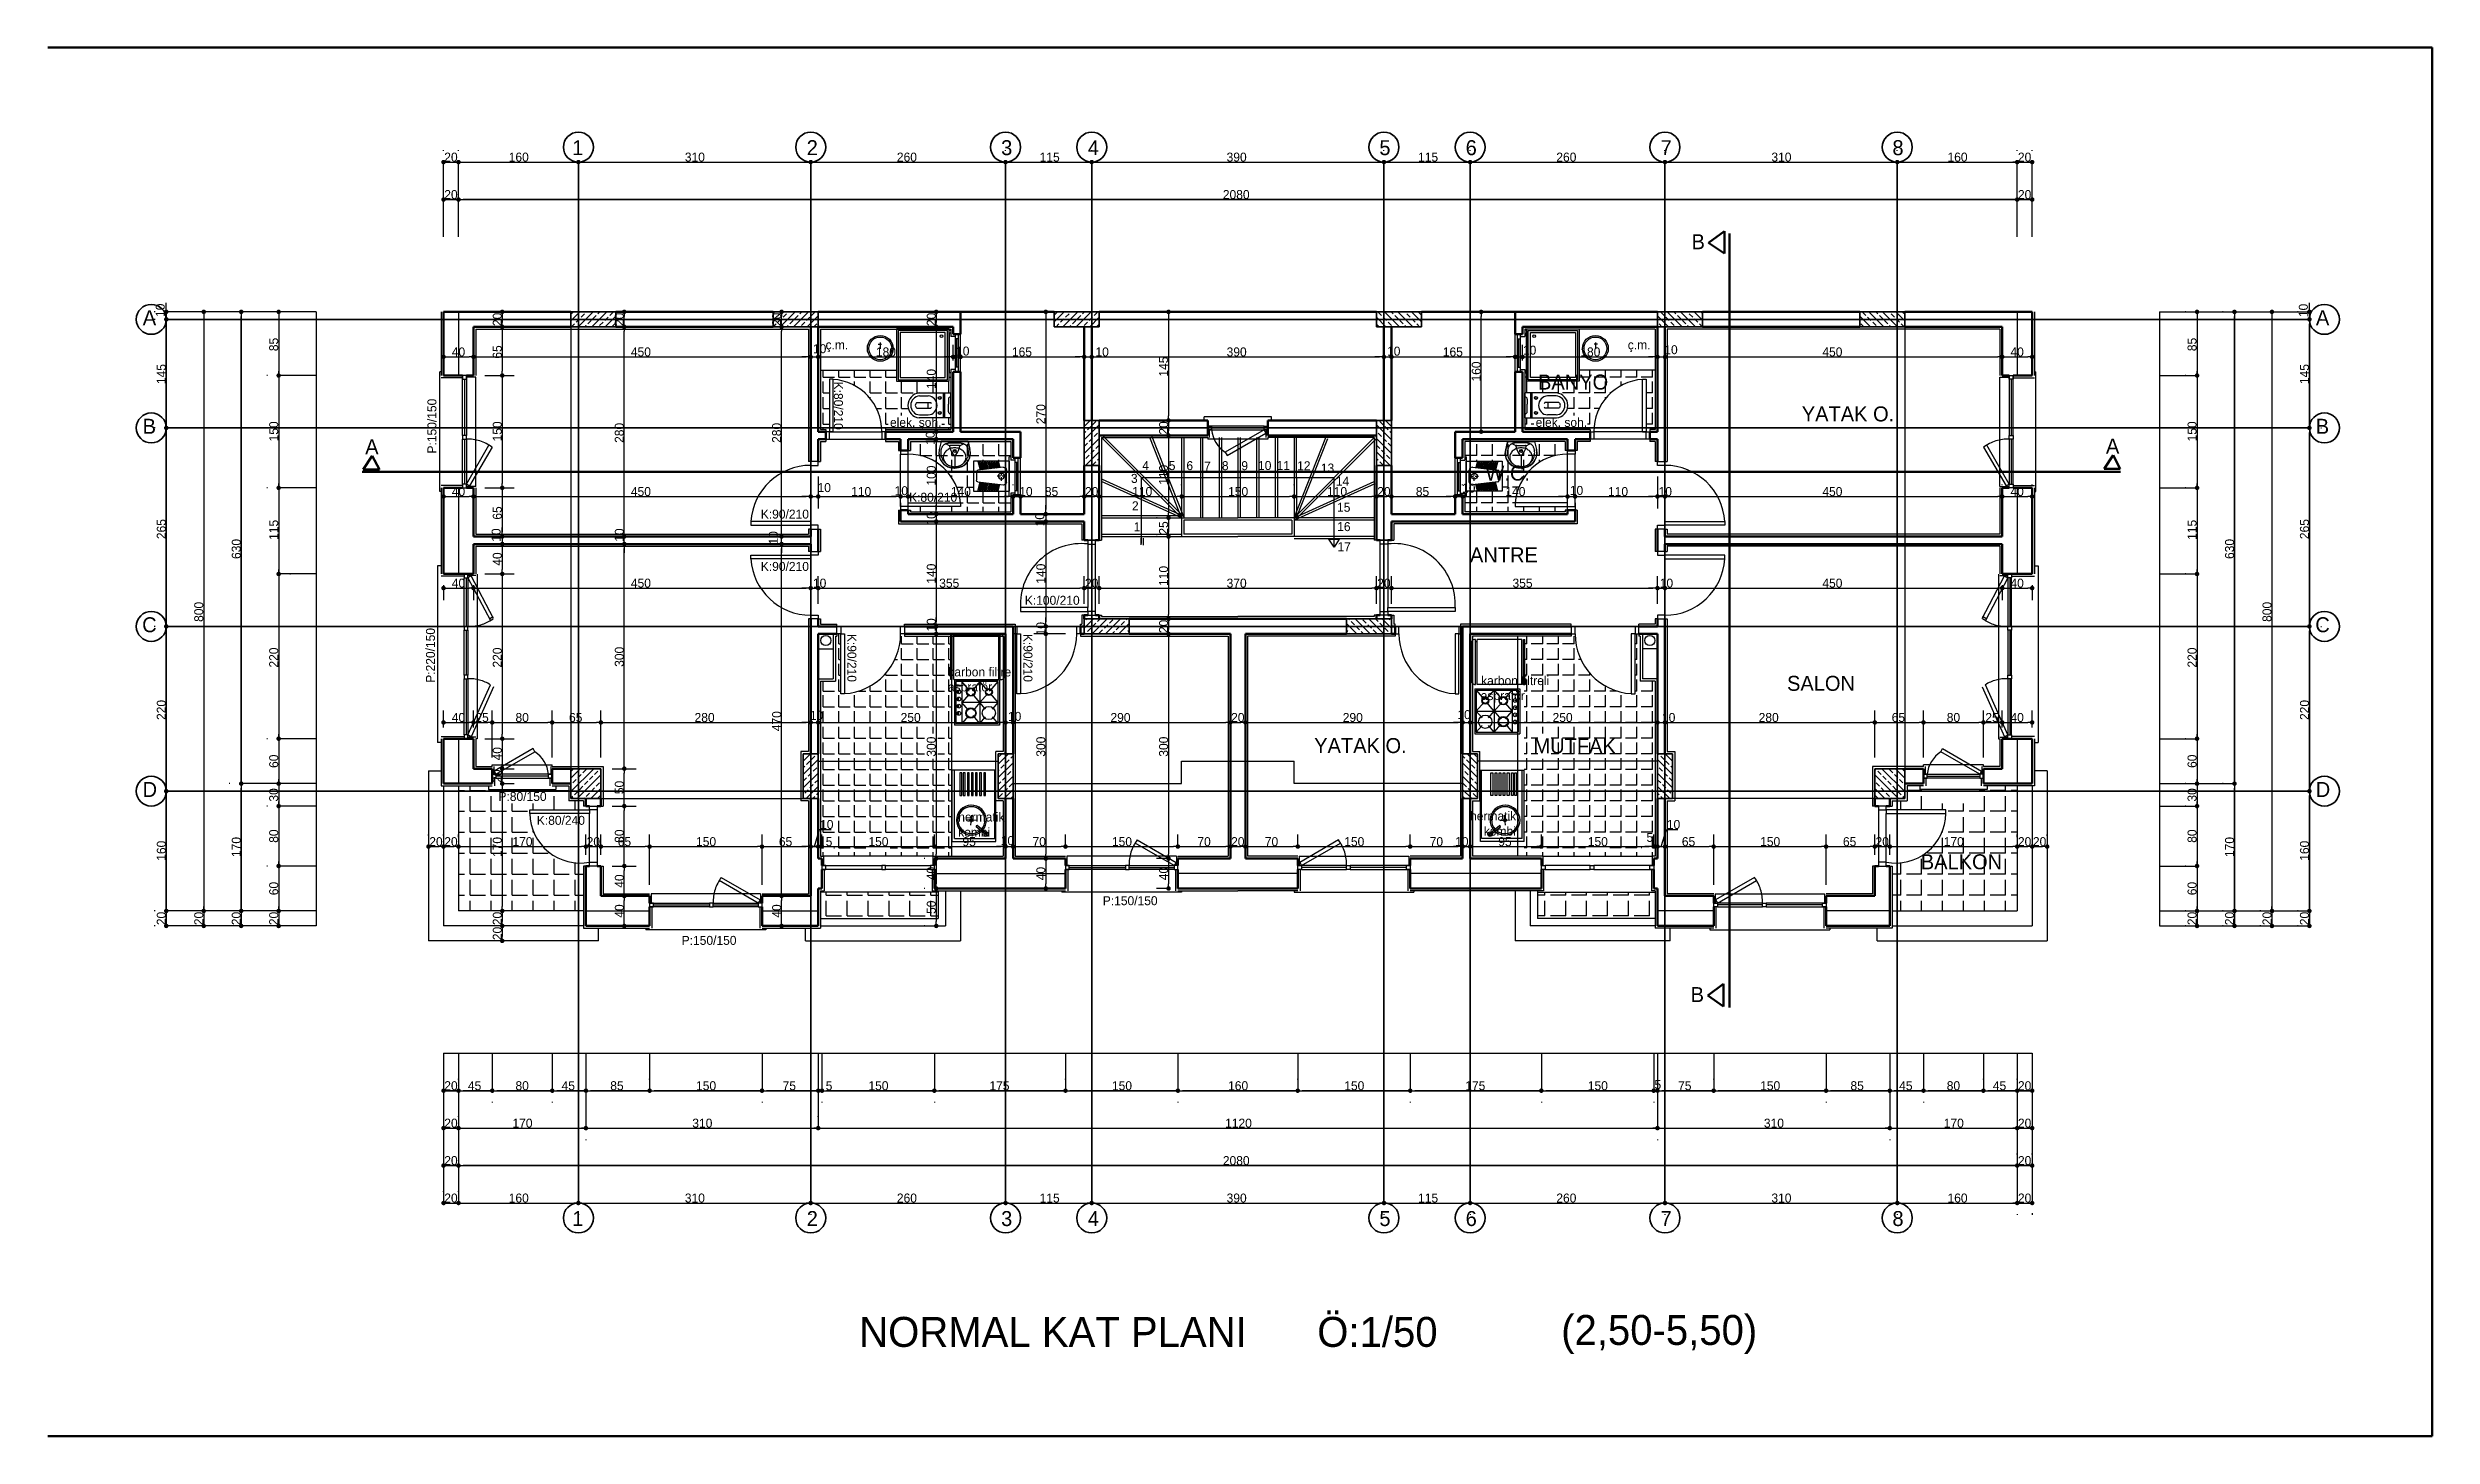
# Model space of a CAD drawing. Header units: millimetres. Extents: x 9537.41 to 9541.95, y -1431.78 to -1431.38.
# Drawn here: x 9538.051 to 9538.688, y -1431.747 to -1431.376 of the extents above; entities that cross this region are included whole.
import ezdxf
from ezdxf.enums import TextEntityAlignment as Align

# ---------------------------------------------------------------- set-up
doc = ezdxf.new("R2010")
doc.units = ezdxf.units.MM
for name, pattern in [('ACAD_ISO02W100', [15, 12, -3]), ('ACAD_ISO03W100', [30, 12, -18]), ('ACAD_ISO04W100', [30, 24, -3, 0, -3]), ('ACAD_ISO06W100', [36, 24, -3, 0, -3, 0, -3, 0, -3])]:
    doc.linetypes.add(name, pattern=pattern)
for name, color, linetype, lineweight in [('aks', 6, 'Continuous', 35), ('BACA', 24, 'Continuous', 25), ('balkon', 173, 'Continuous', 30), ('duvar', 214, 'Continuous', 50), ('kapı-pencere', 140, 'Continuous', 30), ('karo', 206, 'Continuous', 25), ('kesit', 3, 'Continuous', 50), ('kolon', 6, 'Continuous', 35), ('lvb.mut.', 203, 'Continuous', 30), ('merdiven', 162, 'Continuous', 30), ('sıva', 203, 'Continuous', 25), ('yazı', 161, 'Continuous', 35), ('ölçü', 4, 'Continuous', 25)]:
    doc.layers.add(name, color=color, linetype=linetype, lineweight=lineweight)

msp = doc.modelspace()

# ---------------------------------------------------------------- texts
at = {"layer": 'lvb.mut.', "text_generation_flag": 4, "flags": 1}
for tag, text, p in [('ASCOLOR', 'WHT', (9538.29313, -1431.48145)), ('ASCATNO', '0078.025', (9538.29313, -1431.4813)), ('ASNAME', 'Ellisse Petite Pedestal Lavatory', (9538.29313, -1431.48138))]:
    msp.add_attdef(tag, text=text, height=0.0000437, rotation=180, dxfattribs=at).set_placement(p, align=Align.MIDDLE)
at = {"layer": 'lvb.mut.', "flags": 1}
for tag, text, p in [('ASCATNO', '0078.025', (9538.44429, -1431.4813)), ('ASCOLOR', 'WHT', (9538.44429, -1431.48145)), ('ASNAME', 'Ellisse Petite Pedestal Lavatory', (9538.44429, -1431.48138))]:
    msp.add_attdef(tag, text=text, height=0.0000437, dxfattribs=at).set_placement(p, align=Align.MIDDLE)
at = {"layer": 'yazı'}
for s, height, p in [('1', 0.004, (9538.19107, -1431.40484)), ('2', 0.004, (9538.25364, -1431.40484)), ('3', 0.004, (9538.30553, -1431.40484)), ('4', 0.004, (9538.32867, -1431.40484)), ('5', 0.004, (9538.40648, -1431.40484)), ('6', 0.004, (9538.42951, -1431.40484)), ('7', 0.004, (9538.48155, -1431.40484)), ('8', 0.004, (9538.54341, -1431.40484)), ('B', 0.004, (9538.4898, -1431.42996)), ('A', 0.004, (9538.07644, -1431.45025)), ('A', 0.004, (9538.65644, -1431.45025)), ('ç.m.', 0.0024, (9538.25867, -1431.45669)), ('ç.m.', 0.0024, (9538.47278, -1431.45669)), ('BANYO', 0.004, (9538.44882, -1431.46744)), ('YATAK O.', 0.004, (9538.51922, -1431.47595)), ('B', 0.004, (9538.07639, -1431.47925)), ('elek. şoh.', 0.0024, (9538.27587, -1431.47741)), ('elek. şoh.', 0.0024, (9538.44819, -1431.47741)), ('elek. şoh.', 0.0024, (9538.44819, -1431.47741)), ('B', 0.004, (9538.65639, -1431.47925)), ('A', 0.004, (9538.1358, -1431.48472)), ('A', 0.004, (9538.6004, -1431.48455)), ('3', 0.0024, (9538.34018, -1431.49237)), ('4', 0.0024, (9538.34319, -1431.48895)), ('5', 0.0024, (9538.35027, -1431.48895)), ('6', 0.0024, (9538.35498, -1431.48895)), ('7', 0.0024, (9538.3597, -1431.48908)), ('8', 0.0024, (9538.36445, -1431.48897)), ('9', 0.0024, (9538.36964, -1431.48897)), ('10', 0.0024, (9538.3741, -1431.48892)), ('11', 0.0024, (9538.37906, -1431.48892)), ('12', 0.0024, (9538.38452, -1431.48899)), ('13', 0.0024, (9538.39085, -1431.48961)), ('14', 0.0024, (9538.39486, -1431.49311)), ('W.C.', 0.004, (9538.43479, -1431.49175)), ('K:80/210', 0.0024, (9538.28096, -1431.49741)), ('2', 0.0024, (9538.34045, -1431.49969)), ('K:90/210', 0.0024, (9538.24139, -1431.50191)), ('1', 0.0024, (9538.34091, -1431.5053)), ('15', 0.0024, (9538.39519, -1431.50008)), ('16', 0.0024, (9538.39522, -1431.50525)), ('17', 0.0024, (9538.3953, -1431.51061)), ('ANTRE', 0.004, (9538.43066, -1431.5136)), ('K:90/210', 0.0024, (9538.24139, -1431.51588)), ('K:100/210', 0.0024, (9538.31186, -1431.52493)), ('C', 0.004, (9538.07628, -1431.53225)), ('C', 0.004, (9538.65628, -1431.53225)), ('karbon filtreli', 0.0024, (9538.29144, -1431.54405)), ('aspratör', 0.0024, (9538.29134, -1431.54805)), ('aspratör', 0.0024, (9538.43354, -1431.55037)), ('karbon filtreli', 0.0024, (9538.43364, -1431.54637)), ('SALON', 0.004, (9538.51528, -1431.5479)), ('YATAK O.', 0.004, (9538.38909, -1431.56452)), ('MUTFAK', 0.004, (9538.44761, -1431.56463)), ('D', 0.004, (9538.07639, -1431.57625)), ('D', 0.004, (9538.65639, -1431.57625)), ('P:80/150', 0.0024, (9538.17137, -1431.57732)), ('hermatik', 0.0024, (9538.29409, -1431.5828)), ('hermatik', 0.0024, (9538.43069, -1431.58252)), ('K:80/240', 0.0024, (9538.18161, -1431.58369)), ('kombi', 0.0024, (9538.29408, -1431.58686)), ('kombi', 0.0024, (9538.43434, -1431.58658)), ('BALKON', 0.004, (9538.55099, -1431.59556)), ('P:150/150', 0.0024, (9538.33266, -1431.60515)), ('P:150/150', 0.0024, (9538.22027, -1431.61575)), ('B', 0.004, (9538.48956, -1431.63102)), ('1', 0.004, (9538.19107, -1431.69084)), ('2', 0.004, (9538.25364, -1431.69084)), ('3', 0.004, (9538.30553, -1431.69084)), ('4', 0.004, (9538.32867, -1431.69084)), ('5', 0.004, (9538.40648, -1431.69084)), ('6', 0.004, (9538.42951, -1431.69084)), ('7', 0.004, (9538.48155, -1431.69084)), ('8', 0.004, (9538.54341, -1431.69084)), ('  Ö:1/50', 0.008, (9538.38396, -1431.72311)), ('NORMAL KAT PLANI', 0.008, (9538.26765, -1431.72311)), ('(2,50-5,50)', 0.008, (9538.455, -1431.72259))]:
    msp.add_text(s, height=height, dxfattribs=at).set_placement(p)
for s, rotation, p in [('K:80/210', 270, (9538.2609, -1431.46533)), ('P:150/150', 90, (9538.15481, -1431.48452)), ('P:220/150', 90, (9538.15442, -1431.54575)), ('K:90/210', 270, (9538.26449, -1431.53269)), ('K:90/210', 270, (9538.31149, -1431.53269))]:
    msp.add_text(s, height=0.0024, rotation=rotation, dxfattribs=at).set_placement(p)
at = {"layer": 'ölçü'}
for s, p in [('20', (9538.15691, -1431.40656)), ('160', (9538.17411, -1431.40656)), ('310', (9538.22111, -1431.40656)), ('260', (9538.27771, -1431.40656)), ('115', (9538.31581, -1431.40656)), ('390', (9538.36571, -1431.40656)), ('115', (9538.41681, -1431.40656)), ('260', (9538.45371, -1431.40656)), ('310', (9538.51111, -1431.40656)), ('160', (9538.55811, -1431.40656)), ('20', (9538.57691, -1431.40656)), ('20', (9538.15691, -1431.41656)), ('2080', (9538.36471, -1431.41656)), ('20', (9538.57691, -1431.41656)), ('40', (9538.15891, -1431.45859)), ('450', (9538.20671, -1431.45859)), ('10', (9538.25531, -1431.45773)), ('180', (9538.27211, -1431.45859)), ('10', (9538.2935, -1431.45836)), ('165', (9538.30841, -1431.45859)), ('10', (9538.33071, -1431.45859)), ('390', (9538.36571, -1431.45859)), ('10', (9538.40853, -1431.45839)), ('165', (9538.42341, -1431.45859)), ('10', (9538.4448, -1431.45812)), ('180', (9538.46011, -1431.45859)), ('10', (9538.48253, -1431.458)), ('450', (9538.52471, -1431.45859)), ('40', (9538.57491, -1431.45859)), ('40', (9538.15891, -1431.49588)), ('450', (9538.20671, -1431.49588)), ('10', (9538.25653, -1431.49482)), ('110', (9538.26551, -1431.49588)), ('10', (9538.2771, -1431.49566)), ('140', (9538.29211, -1431.49588)), ('10', (9538.31036, -1431.49588)), ('85', (9538.31721, -1431.49588)), ('20', (9538.32791, -1431.49588)), ('110', (9538.34051, -1431.49588)), ('150', (9538.36611, -1431.49588)), ('110', (9538.39251, -1431.49588)), ('20', (9538.40591, -1431.49588)), ('85', (9538.41621, -1431.49588)), ('10', (9538.42853, -1431.49496)), ('140', (9538.44011, -1431.49588)), ('10', (9538.45731, -1431.49558)), ('110', (9538.46751, -1431.49588)), ('10', (9538.48101, -1431.49588)), ('450', (9538.52471, -1431.49588)), ('40', (9538.57491, -1431.49588)), ('40', (9538.15891, -1431.52034)), ('450', (9538.20671, -1431.52034)), ('10', (9538.25531, -1431.52034)), ('355', (9538.28901, -1431.52034)), ('20', (9538.32791, -1431.52034)), ('370', (9538.36571, -1431.52034)), ('20', (9538.40591, -1431.52034)), ('355', (9538.44201, -1431.52034)), ('10', (9538.48131, -1431.52034)), ('450', (9538.52471, -1431.52034)), ('40', (9538.57491, -1431.52034)), ('40', (9538.15891, -1431.55622)), ('25', (9538.16521, -1431.55622)), ('80', (9538.17591, -1431.55622)), ('65', (9538.19021, -1431.55622)), ('280', (9538.22371, -1431.55622)), ('10', (9538.25448, -1431.55565)), ('250', (9538.27871, -1431.55622)), ('10', (9538.30735, -1431.55592)), ('290', (9538.33471, -1431.55622)), ('20', (9538.36691, -1431.55622)), ('290', (9538.39671, -1431.55622)), ('10', (9538.42731, -1431.55545)), ('250', (9538.45271, -1431.55622)), ('10', (9538.48191, -1431.55622)), ('280', (9538.50771, -1431.55622)), ('65', (9538.54321, -1431.55622)), ('80', (9538.55791, -1431.55622)), ('25', (9538.56821, -1431.55622)), ('40', (9538.57491, -1431.55622)), ('10', (9538.25721, -1431.58479)), ('5', (9538.47777, -1431.58824)), ('10', (9538.48321, -1431.58479)), ('20', (9538.15291, -1431.58938)), ('20', (9538.15691, -1431.58938)), ('170', (9538.17511, -1431.58938)), ('20', (9538.19491, -1431.58938)), ('65', (9538.20321, -1431.58938)), ('150', (9538.22411, -1431.58938)), ('65', (9538.24621, -1431.58938)), ('5', (9538.25871, -1431.58938)), ('150', (9538.27011, -1431.58938)), ('95', (9538.29521, -1431.58938)), ('10', (9538.30543, -1431.5891)), ('70', (9538.31391, -1431.58938)), ('150', (9538.33511, -1431.58938)), ('70', (9538.35791, -1431.58938)), ('20', (9538.36691, -1431.58938)), ('70', (9538.37591, -1431.58938)), ('150', (9538.39711, -1431.58938)), ('70', (9538.41991, -1431.58938)), ('10', (9538.42671, -1431.58938)), ('95', (9538.43821, -1431.58938)), ('150', (9538.46211, -1431.58938)), ('65', (9538.48721, -1431.58938)), ('150', (9538.50811, -1431.58938)), ('65', (9538.53021, -1431.58938)), ('20', (9538.53891, -1431.58938)), ('170', (9538.55711, -1431.58938)), ('20', (9538.57691, -1431.58938)), ('20', (9538.58091, -1431.58938)), ('20', (9538.15691, -1431.65456)), ('45', (9538.16321, -1431.65456)), ('80', (9538.17591, -1431.65456)), ('45', (9538.18821, -1431.65456)), ('85', (9538.20121, -1431.65456)), ('150', (9538.22411, -1431.65456)), ('75', (9538.24721, -1431.65456)), ('5', (9538.25871, -1431.65456)), ('150', (9538.27011, -1431.65456)), ('175', (9538.30241, -1431.65456)), ('150', (9538.33511, -1431.65456)), ('160', (9538.36611, -1431.65456)), ('150', (9538.39711, -1431.65456)), ('175', (9538.42941, -1431.65456)), ('150', (9538.46211, -1431.65456)), ('5', (9538.47991, -1431.65426)), ('75', (9538.48621, -1431.65456)), ('150', (9538.50811, -1431.65456)), ('85', (9538.53221, -1431.65456)), ('45', (9538.54521, -1431.65456)), ('80', (9538.55791, -1431.65456)), ('45', (9538.57021, -1431.65456)), ('20', (9538.57691, -1431.65456)), ('20', (9538.15691, -1431.66456)), ('170', (9538.17511, -1431.66456)), ('310', (9538.22311, -1431.66456)), ('1120', (9538.36531, -1431.66456)), ('310', (9538.50911, -1431.66456)), ('170', (9538.55711, -1431.66456)), ('20', (9538.57691, -1431.66456)), ('20', (9538.15691, -1431.67456)), ('2080', (9538.36471, -1431.67456)), ('20', (9538.57691, -1431.67456)), ('20', (9538.15691, -1431.68456)), ('160', (9538.17411, -1431.68456)), ('310', (9538.22111, -1431.68456)), ('260', (9538.27771, -1431.68456)), ('390', (9538.36571, -1431.68456)), ('260', (9538.45371, -1431.68456)), ('310', (9538.51111, -1431.68456)), ('160', (9538.55811, -1431.68456)), ('20', (9538.57691, -1431.68456)), ('115', (9538.31581, -1431.68456)), ('115', (9538.41681, -1431.68456))]:
    msp.add_text(s, height=0.0024, dxfattribs=at).set_placement(p)
for s, p in [('10', (9538.08229, -1431.44805)), ('10', (9538.65428, -1431.44809)), ('20', (9538.17225, -1431.45049)), ('20', (9538.20482, -1431.45049)), ('20', (9538.24681, -1431.45049)), ('20', (9538.28808, -1431.45049)), ('85', (9538.11258, -1431.45719)), ('65', (9538.17225, -1431.45919)), ('145', (9538.35008, -1431.46399)), ('85', (9538.62458, -1431.45719)), ('145', (9538.08258, -1431.46599)), ('140', (9538.28808, -1431.46729)), ('160', (9538.43352, -1431.46529)), ('145', (9538.65458, -1431.46599)), ('270', (9538.31732, -1431.47669)), ('150', (9538.11258, -1431.48129)), ('150', (9538.17225, -1431.48129)), ('280', (9538.20482, -1431.48169)), ('280', (9538.24681, -1431.48169)), ('20', (9538.35008, -1431.47949)), ('150', (9538.62458, -1431.48129)), ('10', (9538.28781, -1431.48221)), ('10', (9538.28781, -1431.48221)), ('100', (9538.28808, -1431.49309)), ('110', (9538.35008, -1431.49289)), ('265', (9538.08258, -1431.50739)), ('115', (9538.11258, -1431.50759)), ('65', (9538.17225, -1431.50219)), ('10', (9538.28808, -1431.50379)), ('10', (9538.31704, -1431.50398)), ('25', (9538.35008, -1431.50619)), ('115', (9538.62458, -1431.50759)), ('265', (9538.65458, -1431.50739)), ('630', (9538.10258, -1431.51269)), ('10', (9538.17195, -1431.50809)), ('10', (9538.20482, -1431.50809)), ('10', (9538.24593, -1431.50883)), ('630', (9538.63458, -1431.51269)), ('40', (9538.17225, -1431.51449)), ('140', (9538.28808, -1431.51929)), ('140', (9538.31732, -1431.51929)), ('110', (9538.35008, -1431.51989)), ('800', (9538.09258, -1431.52949)), ('10', (9538.28808, -1431.53209)), ('20', (9538.35008, -1431.53249)), ('800', (9538.64458, -1431.52949)), ('10', (9538.31732, -1431.53309)), ('220', (9538.11258, -1431.54169)), ('220', (9538.17225, -1431.54169)), ('300', (9538.20482, -1431.54149)), ('220', (9538.62458, -1431.54169)), ('220', (9538.08258, -1431.55569)), ('470', (9538.24681, -1431.55869)), ('220', (9538.65458, -1431.55569)), ('300', (9538.28808, -1431.56549)), ('300', (9538.31732, -1431.56549)), ('300', (9538.35008, -1431.56549)), ('60', (9538.11258, -1431.56849)), ('40', (9538.17225, -1431.56649)), ('60', (9538.62458, -1431.56849)), ('20', (9538.17225, -1431.57249)), ('50', (9538.20482, -1431.57549)), ('30', (9538.11258, -1431.57749)), ('30', (9538.62458, -1431.57749)), ('80', (9538.11258, -1431.58849)), ('80', (9538.20482, -1431.58849)), ('80', (9538.62458, -1431.58849)), ('160', (9538.08258, -1431.59329)), ('170', (9538.10258, -1431.59229)), ('170', (9538.17225, -1431.59229)), ('170', (9538.63458, -1431.59229)), ('160', (9538.65458, -1431.59329)), ('60', (9538.11258, -1431.60249)), ('40', (9538.20482, -1431.60049)), ('40', (9538.28808, -1431.59849)), ('40', (9538.31732, -1431.59849)), ('40', (9538.35008, -1431.59849)), ('60', (9538.62458, -1431.60249)), ('40', (9538.20482, -1431.60849)), ('40', (9538.24681, -1431.60849)), ('50', (9538.28808, -1431.60749)), ('20', (9538.08258, -1431.61049)), ('20', (9538.09258, -1431.61049)), ('20', (9538.10258, -1431.61049)), ('20', (9538.11258, -1431.61049)), ('20', (9538.17225, -1431.61049)), ('20', (9538.17225, -1431.61449)), ('20', (9538.62458, -1431.61049)), ('20', (9538.63458, -1431.61049)), ('20', (9538.64458, -1431.61049)), ('20', (9538.65458, -1431.61049))]:
    msp.add_text(s, height=0.0024, rotation=90, dxfattribs=at).set_placement(p)

# ---------------------------------------------------------------- linework, layer by layer
at = {"color": 0, "linetype": 'ByBlock', "lineweight": -2}
for p, q in [((9538.15731, -1431.40669), (9538.15791, -1431.40669)), ((9538.16011, -1431.40669), (9538.15951, -1431.40669)), ((9538.16131, -1431.40669), (9538.16191, -1431.40669)), ((9538.19211, -1431.40669), (9538.19151, -1431.40669)), ((9538.19331, -1431.40669), (9538.19391, -1431.40669)), ((9538.25411, -1431.40669), (9538.25351, -1431.40669)), ((9538.25531, -1431.40669), (9538.25591, -1431.40669)), ((9538.30611, -1431.40669), (9538.30551, -1431.40669)), ((9538.30731, -1431.40669), (9538.30791, -1431.40669)), ((9538.32911, -1431.40669), (9538.32851, -1431.40669)), ((9538.33031, -1431.40669), (9538.33091, -1431.40669)), ((9538.40711, -1431.40669), (9538.40651, -1431.40669)), ((9538.40831, -1431.40669), (9538.40891, -1431.40669)), ((9538.43011, -1431.40669), (9538.42951, -1431.40669)), ((9538.43131, -1431.40669), (9538.43191, -1431.40669)), ((9538.48211, -1431.40669), (9538.48151, -1431.40669)), ((9538.48331, -1431.40669), (9538.48391, -1431.40669)), ((9538.54411, -1431.40669), (9538.54351, -1431.40669)), ((9538.54531, -1431.40669), (9538.54591, -1431.40669)), ((9538.57611, -1431.40669), (9538.57551, -1431.40669)), ((9538.57731, -1431.40669), (9538.57791, -1431.40669)), ((9538.58011, -1431.40669), (9538.57951, -1431.40669)), ((9538.15731, -1431.41669), (9538.15791, -1431.41669)), ((9538.16011, -1431.41669), (9538.15951, -1431.41669)), ((9538.16131, -1431.41669), (9538.16191, -1431.41669)), ((9538.57611, -1431.41669), (9538.57551, -1431.41669)), ((9538.57731, -1431.41669), (9538.57791, -1431.41669)), ((9538.58011, -1431.41669), (9538.57951, -1431.41669)), ((9538.08271, -1431.44609), (9538.08271, -1431.44549)), ((9538.65471, -1431.44609), (9538.65471, -1431.44549)), ((9538.08271, -1431.44929), (9538.08271, -1431.44989)), ((9538.08271, -1431.44929), (9538.08271, -1431.44989)), ((9538.09271, -1431.44729), (9538.09271, -1431.44789)), ((9538.10271, -1431.44729), (9538.10271, -1431.44789)), ((9538.11271, -1431.44729), (9538.11271, -1431.44789)), ((9538.17238, -1431.44729), (9538.17238, -1431.44789)), ((9538.17238, -1431.45009), (9538.17238, -1431.44949)), ((9538.17238, -1431.45129), (9538.17238, -1431.45189)), ((9538.20495, -1431.44729), (9538.20495, -1431.44789)), ((9538.20495, -1431.45009), (9538.20495, -1431.44949)), ((9538.20495, -1431.45129), (9538.20495, -1431.45189)), ((9538.24693, -1431.44729), (9538.24693, -1431.44789)), ((9538.24693, -1431.45009), (9538.24693, -1431.44949)), ((9538.24693, -1431.45129), (9538.24693, -1431.45189)), ((9538.28821, -1431.44729), (9538.28821, -1431.44789)), ((9538.28821, -1431.45009), (9538.28821, -1431.44949)), ((9538.28821, -1431.45129), (9538.28821, -1431.45189)), ((9538.31745, -1431.44729), (9538.31745, -1431.44789)), ((9538.35021, -1431.44729), (9538.35021, -1431.44789)), ((9538.43365, -1431.44729), (9538.43365, -1431.44789)), ((9538.62471, -1431.44729), (9538.62471, -1431.44789)), ((9538.63471, -1431.44729), (9538.63471, -1431.44789)), ((9538.64471, -1431.44729), (9538.64471, -1431.44789)), ((9538.65471, -1431.44929), (9538.65471, -1431.44989)), ((9538.65471, -1431.44929), (9538.65471, -1431.44989)), ((9538.15731, -1431.45872), (9538.15791, -1431.45872)), ((9538.16411, -1431.45872), (9538.16351, -1431.45872)), ((9538.16531, -1431.45872), (9538.16591, -1431.45872)), ((9538.25411, -1431.45872), (9538.25351, -1431.45872)), ((9538.25411, -1431.45872), (9538.25351, -1431.45872)), ((9538.25731, -1431.45872), (9538.25791, -1431.45872)), ((9538.25731, -1431.45872), (9538.25791, -1431.45872)), ((9538.29211, -1431.45872), (9538.29151, -1431.45872)), ((9538.29211, -1431.45872), (9538.29151, -1431.45872)), ((9538.29531, -1431.45872), (9538.29591, -1431.45872)), ((9538.29531, -1431.45872), (9538.29591, -1431.45872)), ((9538.32711, -1431.45872), (9538.32651, -1431.45872)), ((9538.32711, -1431.45872), (9538.32651, -1431.45872)), ((9538.33031, -1431.45872), (9538.33091, -1431.45872)), ((9538.33031, -1431.45872), (9538.33091, -1431.45872)), ((9538.40711, -1431.45872), (9538.40651, -1431.45872)), ((9538.40711, -1431.45872), (9538.40651, -1431.45872)), ((9538.41031, -1431.45872), (9538.41091, -1431.45872)), ((9538.41031, -1431.45872), (9538.41091, -1431.45872)), ((9538.44211, -1431.45872), (9538.44151, -1431.45872)), ((9538.44211, -1431.45872), (9538.44151, -1431.45872)), ((9538.44531, -1431.45872), (9538.44591, -1431.45872)), ((9538.44531, -1431.45872), (9538.44591, -1431.45872)), ((9538.48011, -1431.45872), (9538.47951, -1431.45872)), ((9538.48011, -1431.45872), (9538.47951, -1431.45872)), ((9538.48331, -1431.45872), (9538.48391, -1431.45872)), ((9538.48331, -1431.45872), (9538.48391, -1431.45872)), ((9538.57211, -1431.45872), (9538.57151, -1431.45872)), ((9538.57331, -1431.45872), (9538.57391, -1431.45872)), ((9538.58011, -1431.45872), (9538.57951, -1431.45872)), ((9538.11271, -1431.46309), (9538.11271, -1431.46249)), ((9538.11271, -1431.46429), (9538.11271, -1431.46489)), ((9538.17238, -1431.46309), (9538.17238, -1431.46249)), ((9538.17238, -1431.46429), (9538.17238, -1431.46489)), ((9538.62471, -1431.46309), (9538.62471, -1431.46249)), ((9538.62471, -1431.46429), (9538.62471, -1431.46489)), ((9538.08271, -1431.47709), (9538.08271, -1431.47649)), ((9538.08271, -1431.47829), (9538.08271, -1431.47889)), ((9538.28821, -1431.47809), (9538.28821, -1431.47749)), ((9538.28821, -1431.47809), (9538.28821, -1431.47749)), ((9538.28821, -1431.47809), (9538.28821, -1431.47749)), ((9538.35021, -1431.47509), (9538.35021, -1431.47449)), ((9538.35021, -1431.47629), (9538.35021, -1431.47689)), ((9538.43365, -1431.47809), (9538.43365, -1431.47749)), ((9538.65471, -1431.47709), (9538.65471, -1431.47649)), ((9538.65471, -1431.47829), (9538.65471, -1431.47889)), ((9538.28821, -1431.48129), (9538.28821, -1431.48189)), ((9538.28821, -1431.48129), (9538.28821, -1431.48189)), ((9538.28821, -1431.48129), (9538.28821, -1431.48189)), ((9538.35021, -1431.47909), (9538.35021, -1431.47849)), ((9538.35021, -1431.48029), (9538.35021, -1431.48089)), ((9538.11271, -1431.49309), (9538.11271, -1431.49249)), ((9538.11271, -1431.49429), (9538.11271, -1431.49489)), ((9538.15731, -1431.496), (9538.15791, -1431.496)), ((9538.16411, -1431.496), (9538.16351, -1431.496)), ((9538.16531, -1431.496), (9538.16591, -1431.496)), ((9538.17238, -1431.49309), (9538.17238, -1431.49249)), ((9538.17238, -1431.49429), (9538.17238, -1431.49489)), ((9538.25411, -1431.496), (9538.25351, -1431.496)), ((9538.25411, -1431.496), (9538.25351, -1431.496)), ((9538.25731, -1431.496), (9538.25791, -1431.496)), ((9538.25731, -1431.496), (9538.25791, -1431.496)), ((9538.27811, -1431.496), (9538.27751, -1431.496)), ((9538.27811, -1431.496), (9538.27751, -1431.496)), ((9538.28131, -1431.496), (9538.28191, -1431.496)), ((9538.28131, -1431.496), (9538.28191, -1431.496)), ((9538.30811, -1431.496), (9538.30751, -1431.496)), ((9538.30811, -1431.496), (9538.30751, -1431.496)), ((9538.31131, -1431.496), (9538.31191, -1431.496)), ((9538.31131, -1431.496), (9538.31191, -1431.496)), ((9538.32711, -1431.496), (9538.32651, -1431.496)), ((9538.32831, -1431.496), (9538.32891, -1431.496)), ((9538.33111, -1431.496), (9538.33051, -1431.496)), ((9538.33231, -1431.496), (9538.33291, -1431.496)), ((9538.35311, -1431.496), (9538.35251, -1431.496)), ((9538.35431, -1431.496), (9538.35491, -1431.496)), ((9538.38311, -1431.496), (9538.38251, -1431.496)), ((9538.38431, -1431.496), (9538.38491, -1431.496)), ((9538.40511, -1431.496), (9538.40451, -1431.496)), ((9538.40631, -1431.496), (9538.40691, -1431.496)), ((9538.40911, -1431.496), (9538.40851, -1431.496)), ((9538.41031, -1431.496), (9538.41091, -1431.496)), ((9538.42611, -1431.496), (9538.42551, -1431.496)), ((9538.42611, -1431.496), (9538.42551, -1431.496)), ((9538.42931, -1431.496), (9538.42991, -1431.496)), ((9538.42931, -1431.496), (9538.42991, -1431.496)), ((9538.45611, -1431.496), (9538.45551, -1431.496)), ((9538.45611, -1431.496), (9538.45551, -1431.496)), ((9538.45931, -1431.496), (9538.45991, -1431.496)), ((9538.45931, -1431.496), (9538.45991, -1431.496)), ((9538.48011, -1431.496), (9538.47951, -1431.496)), ((9538.48011, -1431.496), (9538.47951, -1431.496)), ((9538.48331, -1431.496), (9538.48391, -1431.496)), ((9538.48331, -1431.496), (9538.48391, -1431.496)), ((9538.57211, -1431.496), (9538.57151, -1431.496)), ((9538.57331, -1431.496), (9538.57391, -1431.496)), ((9538.58011, -1431.496), (9538.57951, -1431.496)), ((9538.62471, -1431.49309), (9538.62471, -1431.49249)), ((9538.62471, -1431.49429), (9538.62471, -1431.49489)), ((9538.28821, -1431.50009), (9538.28821, -1431.49949)), ((9538.28821, -1431.50009), (9538.28821, -1431.49949)), ((9538.28821, -1431.50329), (9538.28821, -1431.50389)), ((9538.28821, -1431.50329), (9538.28821, -1431.50389)), ((9538.31745, -1431.50009), (9538.31745, -1431.49949)), ((9538.31745, -1431.50009), (9538.31745, -1431.49949)), ((9538.31745, -1431.50329), (9538.31745, -1431.50389)), ((9538.31745, -1431.50329), (9538.31745, -1431.50389)), ((9538.35021, -1431.50109), (9538.35021, -1431.50049)), ((9538.35021, -1431.50229), (9538.35021, -1431.50289)), ((9538.17238, -1431.50609), (9538.17238, -1431.50549)), ((9538.17238, -1431.50609), (9538.17238, -1431.50549)), ((9538.17238, -1431.50929), (9538.17238, -1431.50989)), ((9538.17238, -1431.50929), (9538.17238, -1431.50989)), ((9538.20495, -1431.50609), (9538.20495, -1431.50549)), ((9538.20495, -1431.50609), (9538.20495, -1431.50549)), ((9538.20495, -1431.50929), (9538.20495, -1431.50989)), ((9538.20495, -1431.50929), (9538.20495, -1431.50989)), ((9538.24693, -1431.50609), (9538.24693, -1431.50549)), ((9538.24693, -1431.50609), (9538.24693, -1431.50549)), ((9538.24693, -1431.50929), (9538.24693, -1431.50989)), ((9538.24693, -1431.50929), (9538.24693, -1431.50989)), ((9538.35021, -1431.50609), (9538.35021, -1431.50549)), ((9538.35021, -1431.50729), (9538.35021, -1431.50789)), ((9538.11271, -1431.51609), (9538.11271, -1431.51549)), ((9538.17238, -1431.51609), (9538.17238, -1431.51549)), ((9538.62471, -1431.51609), (9538.62471, -1431.51549)), ((9538.11271, -1431.51729), (9538.11271, -1431.51789)), ((9538.15731, -1431.52047), (9538.15791, -1431.52047)), ((9538.16411, -1431.52047), (9538.16351, -1431.52047)), ((9538.16531, -1431.52047), (9538.16591, -1431.52047)), ((9538.17238, -1431.51729), (9538.17238, -1431.51789)), ((9538.25411, -1431.52047), (9538.25351, -1431.52047)), ((9538.25411, -1431.52047), (9538.25351, -1431.52047)), ((9538.25731, -1431.52047), (9538.25791, -1431.52047)), ((9538.25731, -1431.52047), (9538.25791, -1431.52047)), ((9538.32711, -1431.52047), (9538.32651, -1431.52047)), ((9538.32831, -1431.52047), (9538.32891, -1431.52047)), ((9538.33111, -1431.52047), (9538.33051, -1431.52047)), ((9538.33231, -1431.52047), (9538.33291, -1431.52047)), ((9538.40511, -1431.52047), (9538.40451, -1431.52047)), ((9538.40631, -1431.52047), (9538.40691, -1431.52047)), ((9538.40911, -1431.52047), (9538.40851, -1431.52047)), ((9538.41031, -1431.52047), (9538.41091, -1431.52047)), ((9538.48011, -1431.52047), (9538.47951, -1431.52047)), ((9538.48011, -1431.52047), (9538.47951, -1431.52047)), ((9538.48331, -1431.52047), (9538.48391, -1431.52047)), ((9538.48331, -1431.52047), (9538.48391, -1431.52047)), ((9538.57211, -1431.52047), (9538.57151, -1431.52047)), ((9538.57331, -1431.52047), (9538.57391, -1431.52047)), ((9538.58011, -1431.52047), (9538.57951, -1431.52047)), ((9538.62471, -1431.51729), (9538.62471, -1431.51789)), ((9538.35021, -1431.52809), (9538.35021, -1431.52749)), ((9538.35021, -1431.52929), (9538.35021, -1431.52989)), ((9538.08271, -1431.53009), (9538.08271, -1431.52949)), ((9538.08271, -1431.53129), (9538.08271, -1431.53189)), ((9538.28821, -1431.53009), (9538.28821, -1431.52949)), ((9538.28821, -1431.53009), (9538.28821, -1431.52949)), ((9538.28821, -1431.53329), (9538.28821, -1431.53389)), ((9538.28821, -1431.53329), (9538.28821, -1431.53389)), ((9538.31745, -1431.53009), (9538.31745, -1431.52949)), ((9538.31745, -1431.53009), (9538.31745, -1431.52949)), ((9538.31745, -1431.53329), (9538.31745, -1431.53389)), ((9538.31745, -1431.53329), (9538.31745, -1431.53389)), ((9538.35021, -1431.53209), (9538.35021, -1431.53149)), ((9538.35021, -1431.53329), (9538.35021, -1431.53389)), ((9538.65471, -1431.53009), (9538.65471, -1431.52949)), ((9538.65471, -1431.53129), (9538.65471, -1431.53189)), ((9538.11271, -1431.56009), (9538.11271, -1431.55949)), ((9538.15731, -1431.55634), (9538.15791, -1431.55634)), ((9538.16411, -1431.55634), (9538.16351, -1431.55634)), ((9538.16531, -1431.55634), (9538.16591, -1431.55634)), ((9538.16911, -1431.55634), (9538.16851, -1431.55634)), ((9538.17031, -1431.55634), (9538.17091, -1431.55634)), ((9538.17238, -1431.56009), (9538.17238, -1431.55949)), ((9538.18511, -1431.55634), (9538.18451, -1431.55634)), ((9538.18631, -1431.55634), (9538.18691, -1431.55634)), ((9538.19811, -1431.55634), (9538.19751, -1431.55634)), ((9538.19931, -1431.55634), (9538.19991, -1431.55634)), ((9538.25411, -1431.55634), (9538.25351, -1431.55634)), ((9538.25411, -1431.55634), (9538.25351, -1431.55634)), ((9538.25731, -1431.55634), (9538.25791, -1431.55634)), ((9538.25731, -1431.55634), (9538.25791, -1431.55634)), ((9538.30611, -1431.55634), (9538.30551, -1431.55634)), ((9538.30611, -1431.55634), (9538.30551, -1431.55634)), ((9538.30931, -1431.55634), (9538.30991, -1431.55634)), ((9538.30931, -1431.55634), (9538.30991, -1431.55634)), ((9538.36611, -1431.55634), (9538.36551, -1431.55634)), ((9538.36731, -1431.55634), (9538.36791, -1431.55634)), ((9538.37011, -1431.55634), (9538.36951, -1431.55634)), ((9538.37131, -1431.55634), (9538.37191, -1431.55634)), ((9538.42811, -1431.55634), (9538.42751, -1431.55634)), ((9538.42811, -1431.55634), (9538.42751, -1431.55634)), ((9538.43131, -1431.55634), (9538.43191, -1431.55634)), ((9538.43131, -1431.55634), (9538.43191, -1431.55634)), ((9538.48011, -1431.55634), (9538.47951, -1431.55634)), ((9538.48011, -1431.55634), (9538.47951, -1431.55634)), ((9538.48331, -1431.55634), (9538.48391, -1431.55634)), ((9538.48331, -1431.55634), (9538.48391, -1431.55634)), ((9538.53811, -1431.55634), (9538.53751, -1431.55634)), ((9538.53931, -1431.55634), (9538.53991, -1431.55634)), ((9538.55111, -1431.55634), (9538.55051, -1431.55634)), ((9538.55231, -1431.55634), (9538.55291, -1431.55634)), ((9538.56711, -1431.55634), (9538.56651, -1431.55634)), ((9538.56831, -1431.55634), (9538.56891, -1431.55634)), ((9538.57211, -1431.55634), (9538.57151, -1431.55634)), ((9538.57331, -1431.55634), (9538.57391, -1431.55634)), ((9538.58011, -1431.55634), (9538.57951, -1431.55634)), ((9538.62471, -1431.56009), (9538.62471, -1431.55949)), ((9538.11271, -1431.56129), (9538.11271, -1431.56189)), ((9538.17238, -1431.56129), (9538.17238, -1431.56189)), ((9538.17238, -1431.56809), (9538.17238, -1431.56749)), ((9538.20495, -1431.56809), (9538.20495, -1431.56749)), ((9538.62471, -1431.56129), (9538.62471, -1431.56189)), ((9538.08271, -1431.57409), (9538.08271, -1431.57349)), ((9538.10271, -1431.57209), (9538.10271, -1431.57149)), ((9538.10271, -1431.57329), (9538.10271, -1431.57389)), ((9538.11271, -1431.57209), (9538.11271, -1431.57149)), ((9538.11271, -1431.57329), (9538.11271, -1431.57389)), ((9538.17238, -1431.56929), (9538.17238, -1431.56989)), ((9538.17238, -1431.57209), (9538.17238, -1431.57149)), ((9538.17238, -1431.57329), (9538.17238, -1431.57389)), ((9538.20495, -1431.56929), (9538.20495, -1431.56989)), ((9538.62471, -1431.57209), (9538.62471, -1431.57149)), ((9538.62471, -1431.57329), (9538.62471, -1431.57389)), ((9538.63471, -1431.57209), (9538.63471, -1431.57149)), ((9538.63471, -1431.57329), (9538.63471, -1431.57389)), ((9538.65471, -1431.57409), (9538.65471, -1431.57349)), ((9538.08271, -1431.57529), (9538.08271, -1431.57589)), ((9538.11271, -1431.57809), (9538.11271, -1431.57749)), ((9538.11271, -1431.57929), (9538.11271, -1431.57989)), ((9538.20495, -1431.57809), (9538.20495, -1431.57749)), ((9538.20495, -1431.57929), (9538.20495, -1431.57989)), ((9538.62471, -1431.57809), (9538.62471, -1431.57749)), ((9538.62471, -1431.57929), (9538.62471, -1431.57989)), ((9538.65471, -1431.57529), (9538.65471, -1431.57589)), ((9538.15331, -1431.5895), (9538.15391, -1431.5895)), ((9538.15611, -1431.5895), (9538.15551, -1431.5895)), ((9538.15731, -1431.5895), (9538.15791, -1431.5895)), ((9538.16011, -1431.5895), (9538.15951, -1431.5895)), ((9538.16131, -1431.5895), (9538.16191, -1431.5895)), ((9538.19411, -1431.5895), (9538.19351, -1431.5895)), ((9538.19531, -1431.5895), (9538.19591, -1431.5895)), ((9538.19811, -1431.5895), (9538.19751, -1431.5895)), ((9538.19931, -1431.5895), (9538.19991, -1431.5895)), ((9538.21111, -1431.5895), (9538.21051, -1431.5895)), ((9538.21231, -1431.5895), (9538.21291, -1431.5895)), ((9538.24111, -1431.5895), (9538.24051, -1431.5895)), ((9538.24231, -1431.5895), (9538.24291, -1431.5895)), ((9538.25411, -1431.5895), (9538.25351, -1431.5895)), ((9538.25411, -1431.5895), (9538.25351, -1431.5895)), ((9538.25611, -1431.5895), (9538.25551, -1431.5895)), ((9538.25731, -1431.5895), (9538.25791, -1431.5895)), ((9538.25831, -1431.5895), (9538.25891, -1431.5895)), ((9538.25831, -1431.5895), (9538.25891, -1431.5895)), ((9538.28711, -1431.5895), (9538.28651, -1431.5895)), ((9538.28821, -1431.59209), (9538.28821, -1431.59149)), ((9538.28831, -1431.5895), (9538.28891, -1431.5895)), ((9538.30611, -1431.5895), (9538.30551, -1431.5895)), ((9538.30611, -1431.5895), (9538.30551, -1431.5895)), ((9538.30931, -1431.5895), (9538.30991, -1431.5895)), ((9538.30931, -1431.5895), (9538.30991, -1431.5895)), ((9538.31745, -1431.59209), (9538.31745, -1431.59149)), ((9538.32211, -1431.5895), (9538.32151, -1431.5895)), ((9538.32331, -1431.5895), (9538.32391, -1431.5895)), ((9538.35021, -1431.59209), (9538.35021, -1431.59149)), ((9538.35211, -1431.5895), (9538.35151, -1431.5895)), ((9538.35331, -1431.5895), (9538.35391, -1431.5895)), ((9538.36611, -1431.5895), (9538.36551, -1431.5895)), ((9538.36731, -1431.5895), (9538.36791, -1431.5895)), ((9538.37011, -1431.5895), (9538.36951, -1431.5895)), ((9538.37131, -1431.5895), (9538.37191, -1431.5895)), ((9538.38411, -1431.5895), (9538.38351, -1431.5895)), ((9538.38531, -1431.5895), (9538.38591, -1431.5895)), ((9538.41411, -1431.5895), (9538.41351, -1431.5895)), ((9538.41531, -1431.5895), (9538.41591, -1431.5895)), ((9538.42811, -1431.5895), (9538.42751, -1431.5895)), ((9538.42811, -1431.5895), (9538.42751, -1431.5895)), ((9538.43131, -1431.5895), (9538.43191, -1431.5895)), ((9538.43131, -1431.5895), (9538.43191, -1431.5895)), ((9538.44911, -1431.5895), (9538.44851, -1431.5895)), ((9538.45031, -1431.5895), (9538.45091, -1431.5895)), ((9538.47911, -1431.5895), (9538.47851, -1431.5895)), ((9538.47911, -1431.5895), (9538.47851, -1431.5895)), ((9538.48011, -1431.5895), (9538.47951, -1431.5895)), ((9538.48131, -1431.5895), (9538.48191, -1431.5895)), ((9538.48331, -1431.5895), (9538.48391, -1431.5895)), ((9538.48331, -1431.5895), (9538.48391, -1431.5895)), ((9538.49511, -1431.5895), (9538.49451, -1431.5895)), ((9538.49631, -1431.5895), (9538.49691, -1431.5895)), ((9538.52511, -1431.5895), (9538.52451, -1431.5895)), ((9538.52631, -1431.5895), (9538.52691, -1431.5895)), ((9538.53811, -1431.5895), (9538.53751, -1431.5895)), ((9538.53931, -1431.5895), (9538.53991, -1431.5895)), ((9538.54211, -1431.5895), (9538.54151, -1431.5895)), ((9538.54331, -1431.5895), (9538.54391, -1431.5895)), ((9538.57611, -1431.5895), (9538.57551, -1431.5895)), ((9538.57731, -1431.5895), (9538.57791, -1431.5895)), ((9538.58011, -1431.5895), (9538.57951, -1431.5895)), ((9538.58131, -1431.5895), (9538.58191, -1431.5895)), ((9538.58411, -1431.5895), (9538.58351, -1431.5895)), ((9538.11271, -1431.59409), (9538.11271, -1431.59349)), ((9538.11271, -1431.59529), (9538.11271, -1431.59589)), ((9538.20495, -1431.59409), (9538.20495, -1431.59349)), ((9538.20495, -1431.59529), (9538.20495, -1431.59589)), ((9538.28821, -1431.59329), (9538.28821, -1431.59389)), ((9538.31745, -1431.59329), (9538.31745, -1431.59389)), ((9538.35021, -1431.59329), (9538.35021, -1431.59389)), ((9538.62471, -1431.59409), (9538.62471, -1431.59349)), ((9538.62471, -1431.59529), (9538.62471, -1431.59589)), ((9538.08271, -1431.60609), (9538.08271, -1431.60549)), ((9538.09271, -1431.60609), (9538.09271, -1431.60549)), ((9538.10271, -1431.60609), (9538.10271, -1431.60549)), ((9538.11271, -1431.60609), (9538.11271, -1431.60549)), ((9538.17238, -1431.60609), (9538.17238, -1431.60549)), ((9538.20495, -1431.60209), (9538.20495, -1431.60149)), ((9538.20495, -1431.60329), (9538.20495, -1431.60389)), ((9538.24693, -1431.60209), (9538.24693, -1431.60149)), ((9538.24693, -1431.60329), (9538.24693, -1431.60389)), ((9538.28821, -1431.60009), (9538.28821, -1431.59949)), ((9538.28821, -1431.60129), (9538.28821, -1431.60189)), ((9538.31745, -1431.60009), (9538.31745, -1431.59949)), ((9538.35021, -1431.60009), (9538.35021, -1431.59949)), ((9538.62471, -1431.60609), (9538.62471, -1431.60549)), ((9538.63471, -1431.60609), (9538.63471, -1431.60549)), ((9538.64471, -1431.60609), (9538.64471, -1431.60549)), ((9538.65471, -1431.60609), (9538.65471, -1431.60549)), ((9538.08271, -1431.60729), (9538.08271, -1431.60789)), ((9538.08271, -1431.61009), (9538.08271, -1431.60949)), ((9538.09271, -1431.60729), (9538.09271, -1431.60789)), ((9538.09271, -1431.61009), (9538.09271, -1431.60949)), ((9538.10271, -1431.60729), (9538.10271, -1431.60789)), ((9538.10271, -1431.61009), (9538.10271, -1431.60949)), ((9538.11271, -1431.60729), (9538.11271, -1431.60789)), ((9538.11271, -1431.61009), (9538.11271, -1431.60949)), ((9538.17238, -1431.60729), (9538.17238, -1431.60789)), ((9538.17238, -1431.61009), (9538.17238, -1431.60949)), ((9538.17238, -1431.61129), (9538.17238, -1431.61189)), ((9538.20495, -1431.61009), (9538.20495, -1431.60949)), ((9538.24693, -1431.61009), (9538.24693, -1431.60949)), ((9538.28821, -1431.61009), (9538.28821, -1431.60949)), ((9538.62471, -1431.60729), (9538.62471, -1431.60789)), ((9538.62471, -1431.61009), (9538.62471, -1431.60949)), ((9538.63471, -1431.60729), (9538.63471, -1431.60789)), ((9538.63471, -1431.61009), (9538.63471, -1431.60949)), ((9538.64471, -1431.60729), (9538.64471, -1431.60789)), ((9538.64471, -1431.61009), (9538.64471, -1431.60949)), ((9538.65471, -1431.60729), (9538.65471, -1431.60789)), ((9538.65471, -1431.61009), (9538.65471, -1431.60949)), ((9538.17238, -1431.61409), (9538.17238, -1431.61349)), ((9538.15731, -1431.65469), (9538.15791, -1431.65469)), ((9538.16011, -1431.65469), (9538.15951, -1431.65469)), ((9538.16131, -1431.65469), (9538.16191, -1431.65469)), ((9538.16911, -1431.65469), (9538.16851, -1431.65469)), ((9538.17031, -1431.65469), (9538.17091, -1431.65469)), ((9538.18511, -1431.65469), (9538.18451, -1431.65469)), ((9538.18631, -1431.65469), (9538.18691, -1431.65469)), ((9538.19411, -1431.65469), (9538.19351, -1431.65469)), ((9538.19531, -1431.65469), (9538.19591, -1431.65469)), ((9538.21111, -1431.65469), (9538.21051, -1431.65469)), ((9538.21231, -1431.65469), (9538.21291, -1431.65469)), ((9538.24111, -1431.65469), (9538.24051, -1431.65469)), ((9538.24231, -1431.65469), (9538.24291, -1431.65469)), ((9538.25611, -1431.65469), (9538.25551, -1431.65469)), ((9538.25611, -1431.65469), (9538.25551, -1431.65469)), ((9538.25831, -1431.65469), (9538.25891, -1431.65469)), ((9538.25831, -1431.65469), (9538.25891, -1431.65469)), ((9538.28711, -1431.65469), (9538.28651, -1431.65469)), ((9538.28831, -1431.65469), (9538.28891, -1431.65469)), ((9538.32211, -1431.65469), (9538.32151, -1431.65469)), ((9538.32331, -1431.65469), (9538.32391, -1431.65469)), ((9538.35211, -1431.65469), (9538.35151, -1431.65469)), ((9538.35331, -1431.65469), (9538.35391, -1431.65469)), ((9538.38411, -1431.65469), (9538.38351, -1431.65469)), ((9538.38531, -1431.65469), (9538.38591, -1431.65469)), ((9538.41411, -1431.65469), (9538.41351, -1431.65469)), ((9538.41531, -1431.65469), (9538.41591, -1431.65469)), ((9538.44911, -1431.65469), (9538.44851, -1431.65469)), ((9538.45031, -1431.65469), (9538.45091, -1431.65469)), ((9538.47911, -1431.65469), (9538.47851, -1431.65469)), ((9538.47911, -1431.65469), (9538.47851, -1431.65469)), ((9538.48131, -1431.65469), (9538.48191, -1431.65469)), ((9538.48131, -1431.65469), (9538.48191, -1431.65469)), ((9538.49511, -1431.65469), (9538.49451, -1431.65469)), ((9538.49631, -1431.65469), (9538.49691, -1431.65469)), ((9538.52511, -1431.65469), (9538.52451, -1431.65469)), ((9538.52631, -1431.65469), (9538.52691, -1431.65469)), ((9538.54211, -1431.65469), (9538.54151, -1431.65469)), ((9538.54331, -1431.65469), (9538.54391, -1431.65469)), ((9538.55111, -1431.65469), (9538.55051, -1431.65469)), ((9538.55231, -1431.65469), (9538.55291, -1431.65469)), ((9538.56711, -1431.65469), (9538.56651, -1431.65469)), ((9538.56831, -1431.65469), (9538.56891, -1431.65469)), ((9538.57611, -1431.65469), (9538.57551, -1431.65469)), ((9538.57731, -1431.65469), (9538.57791, -1431.65469)), ((9538.58011, -1431.65469), (9538.57951, -1431.65469)), ((9538.15731, -1431.66469), (9538.15791, -1431.66469)), ((9538.16011, -1431.66469), (9538.15951, -1431.66469)), ((9538.16131, -1431.66469), (9538.16191, -1431.66469)), ((9538.19411, -1431.66469), (9538.19351, -1431.66469)), ((9538.19531, -1431.66469), (9538.19591, -1431.66469)), ((9538.25611, -1431.66469), (9538.25551, -1431.66469)), ((9538.25731, -1431.66469), (9538.25791, -1431.66469)), ((9538.48011, -1431.66469), (9538.47951, -1431.66469)), ((9538.48131, -1431.66469), (9538.48191, -1431.66469)), ((9538.54211, -1431.66469), (9538.54151, -1431.66469)), ((9538.54331, -1431.66469), (9538.54391, -1431.66469)), ((9538.57611, -1431.66469), (9538.57551, -1431.66469)), ((9538.57731, -1431.66469), (9538.57791, -1431.66469)), ((9538.58011, -1431.66469), (9538.57951, -1431.66469)), ((9538.15731, -1431.67469), (9538.15791, -1431.67469)), ((9538.16011, -1431.67469), (9538.15951, -1431.67469)), ((9538.16131, -1431.67469), (9538.16191, -1431.67469)), ((9538.57611, -1431.67469), (9538.57551, -1431.67469)), ((9538.57731, -1431.67469), (9538.57791, -1431.67469)), ((9538.58011, -1431.67469), (9538.57951, -1431.67469)), ((9538.15731, -1431.68469), (9538.15791, -1431.68469)), ((9538.16011, -1431.68469), (9538.15951, -1431.68469)), ((9538.16131, -1431.68469), (9538.16191, -1431.68469)), ((9538.19211, -1431.68469), (9538.19151, -1431.68469)), ((9538.19331, -1431.68469), (9538.19391, -1431.68469)), ((9538.25411, -1431.68469), (9538.25351, -1431.68469)), ((9538.25531, -1431.68469), (9538.25591, -1431.68469)), ((9538.30611, -1431.68469), (9538.30551, -1431.68469)), ((9538.30731, -1431.68469), (9538.30791, -1431.68469)), ((9538.32911, -1431.68469), (9538.32851, -1431.68469)), ((9538.33031, -1431.68469), (9538.33091, -1431.68469)), ((9538.40711, -1431.68469), (9538.40651, -1431.68469)), ((9538.40831, -1431.68469), (9538.40891, -1431.68469)), ((9538.43011, -1431.68469), (9538.42951, -1431.68469)), ((9538.43131, -1431.68469), (9538.43191, -1431.68469)), ((9538.48211, -1431.68469), (9538.48151, -1431.68469)), ((9538.48331, -1431.68469), (9538.48391, -1431.68469)), ((9538.54411, -1431.68469), (9538.54351, -1431.68469)), ((9538.54531, -1431.68469), (9538.54591, -1431.68469)), ((9538.57611, -1431.68469), (9538.57551, -1431.68469)), ((9538.57731, -1431.68469), (9538.57791, -1431.68469)), ((9538.58011, -1431.68469), (9538.57951, -1431.68469))]:
    msp.add_line(p, q, dxfattribs=at)
at = {"color": 0, "linetype": 'ByBlock', "const_width": 0.0006}
for points in [[(9538.15701, -1431.40669, 1), (9538.15641, -1431.40669, 1)], [(9538.16041, -1431.40669, 1), (9538.16101, -1431.40669, 1)], [(9538.16101, -1431.40669, 1), (9538.16041, -1431.40669, 1)], [(9538.19241, -1431.40669, 1), (9538.19301, -1431.40669, 1)], [(9538.19301, -1431.40669, 1), (9538.19241, -1431.40669, 1)], [(9538.25441, -1431.40669, 1), (9538.25501, -1431.40669, 1)], [(9538.25501, -1431.40669, 1), (9538.25441, -1431.40669, 1)], [(9538.30641, -1431.40669, 1), (9538.30701, -1431.40669, 1)], [(9538.30701, -1431.40669, 1), (9538.30641, -1431.40669, 1)], [(9538.32941, -1431.40669, 1), (9538.33001, -1431.40669, 1)], [(9538.33001, -1431.40669, 1), (9538.32941, -1431.40669, 1)], [(9538.40741, -1431.40669, 1), (9538.40801, -1431.40669, 1)], [(9538.40801, -1431.40669, 1), (9538.40741, -1431.40669, 1)], [(9538.43041, -1431.40669, 1), (9538.43101, -1431.40669, 1)], [(9538.43101, -1431.40669, 1), (9538.43041, -1431.40669, 1)], [(9538.48241, -1431.40669, 1), (9538.48301, -1431.40669, 1)], [(9538.48301, -1431.40669, 1), (9538.48241, -1431.40669, 1)], [(9538.54441, -1431.40669, 1), (9538.54501, -1431.40669, 1)], [(9538.54501, -1431.40669, 1), (9538.54441, -1431.40669, 1)], [(9538.57641, -1431.40669, 1), (9538.57701, -1431.40669, 1)], [(9538.57701, -1431.40669, 1), (9538.57641, -1431.40669, 1)], [(9538.58041, -1431.40669, 1), (9538.58101, -1431.40669, 1)], [(9538.15701, -1431.41669, 1), (9538.15641, -1431.41669, 1)], [(9538.16101, -1431.41669, 1), (9538.16041, -1431.41669, 1)], [(9538.16041, -1431.41669, 1), (9538.16101, -1431.41669, 1)], [(9538.57701, -1431.41669, 1), (9538.57641, -1431.41669, 1)], [(9538.57641, -1431.41669, 1), (9538.57701, -1431.41669, 1)], [(9538.58041, -1431.41669, 1), (9538.58101, -1431.41669, 1)], [(9538.08271, -1431.44639, 1), (9538.08271, -1431.44699, 1)], [(9538.09271, -1431.44699, 1), (9538.09271, -1431.44639, 1)], [(9538.10271, -1431.44699, 1), (9538.10271, -1431.44639, 1)], [(9538.11271, -1431.44699, 1), (9538.11271, -1431.44639, 1)], [(9538.17238, -1431.44699, 1), (9538.17238, -1431.44639, 1)], [(9538.20495, -1431.44699, 1), (9538.20495, -1431.44639, 1)], [(9538.24693, -1431.44699, 1), (9538.24693, -1431.44639, 1)], [(9538.28821, -1431.44699, 1), (9538.28821, -1431.44639, 1)], [(9538.31745, -1431.44699, 1), (9538.31745, -1431.44639, 1)], [(9538.35021, -1431.44699, 1), (9538.35021, -1431.44639, 1)], [(9538.43365, -1431.44699, 1), (9538.43365, -1431.44639, 1)], [(9538.62471, -1431.44699, 1), (9538.62471, -1431.44639, 1)], [(9538.63471, -1431.44699, 1), (9538.63471, -1431.44639, 1)], [(9538.64471, -1431.44699, 1), (9538.64471, -1431.44639, 1)], [(9538.65471, -1431.44639, 1), (9538.65471, -1431.44699, 1)], [(9538.08271, -1431.44899, 1), (9538.08271, -1431.44839, 1)], [(9538.08271, -1431.44899, 1), (9538.08271, -1431.44839, 1)], [(9538.17238, -1431.45039, 1), (9538.17238, -1431.45099, 1)], [(9538.17238, -1431.45099, 1), (9538.17238, -1431.45039, 1)], [(9538.20495, -1431.45099, 1), (9538.20495, -1431.45039, 1)], [(9538.20495, -1431.45039, 1), (9538.20495, -1431.45099, 1)], [(9538.24693, -1431.45099, 1), (9538.24693, -1431.45039, 1)], [(9538.24693, -1431.45039, 1), (9538.24693, -1431.45099, 1)], [(9538.28821, -1431.45039, 1), (9538.28821, -1431.45099, 1)], [(9538.28821, -1431.45099, 1), (9538.28821, -1431.45039, 1)], [(9538.65471, -1431.44899, 1), (9538.65471, -1431.44839, 1)], [(9538.65471, -1431.44899, 1), (9538.65471, -1431.44839, 1)], [(9538.15701, -1431.45872, 1), (9538.15641, -1431.45872, 1)], [(9538.16441, -1431.45872, 1), (9538.16501, -1431.45872, 1)], [(9538.16501, -1431.45872, 1), (9538.16441, -1431.45872, 1)], [(9538.25441, -1431.45872, 1), (9538.25501, -1431.45872, 1)], [(9538.25441, -1431.45872, 1), (9538.25501, -1431.45872, 1)], [(9538.25701, -1431.45872, 1), (9538.25641, -1431.45872, 1)], [(9538.25701, -1431.45872, 1), (9538.25641, -1431.45872, 1)], [(9538.29241, -1431.45872, 1), (9538.29301, -1431.45872, 1)], [(9538.29241, -1431.45872, 1), (9538.29301, -1431.45872, 1)], [(9538.29501, -1431.45872, 1), (9538.29441, -1431.45872, 1)], [(9538.29501, -1431.45872, 1), (9538.29441, -1431.45872, 1)], [(9538.32741, -1431.45872, 1), (9538.32801, -1431.45872, 1)], [(9538.32741, -1431.45872, 1), (9538.32801, -1431.45872, 1)], [(9538.33001, -1431.45872, 1), (9538.32941, -1431.45872, 1)], [(9538.33001, -1431.45872, 1), (9538.32941, -1431.45872, 1)], [(9538.40741, -1431.45872, 1), (9538.40801, -1431.45872, 1)], [(9538.40741, -1431.45872, 1), (9538.40801, -1431.45872, 1)], [(9538.41001, -1431.45872, 1), (9538.40941, -1431.45872, 1)], [(9538.41001, -1431.45872, 1), (9538.40941, -1431.45872, 1)], [(9538.44241, -1431.45872, 1), (9538.44301, -1431.45872, 1)], [(9538.44241, -1431.45872, 1), (9538.44301, -1431.45872, 1)], [(9538.44501, -1431.45872, 1), (9538.44441, -1431.45872, 1)], [(9538.44501, -1431.45872, 1), (9538.44441, -1431.45872, 1)], [(9538.48041, -1431.45872, 1), (9538.48101, -1431.45872, 1)], [(9538.48041, -1431.45872, 1), (9538.48101, -1431.45872, 1)], [(9538.48301, -1431.45872, 1), (9538.48241, -1431.45872, 1)], [(9538.48301, -1431.45872, 1), (9538.48241, -1431.45872, 1)], [(9538.57241, -1431.45872, 1), (9538.57301, -1431.45872, 1)], [(9538.57301, -1431.45872, 1), (9538.57241, -1431.45872, 1)], [(9538.58041, -1431.45872, 1), (9538.58101, -1431.45872, 1)], [(9538.11271, -1431.46339, 1), (9538.11271, -1431.46399, 1)], [(9538.11271, -1431.46399, 1), (9538.11271, -1431.46339, 1)], [(9538.17238, -1431.46339, 1), (9538.17238, -1431.46399, 1)], [(9538.17238, -1431.46399, 1), (9538.17238, -1431.46339, 1)], [(9538.62471, -1431.46339, 1), (9538.62471, -1431.46399, 1)], [(9538.62471, -1431.46399, 1), (9538.62471, -1431.46339, 1)], [(9538.08271, -1431.47799, 1), (9538.08271, -1431.47739, 1)], [(9538.08271, -1431.47739, 1), (9538.08271, -1431.47799, 1)], [(9538.28821, -1431.47839, 1), (9538.28821, -1431.47899, 1)], [(9538.28821, -1431.47839, 1), (9538.28821, -1431.47899, 1)], [(9538.28821, -1431.47839, 1), (9538.28821, -1431.47899, 1)], [(9538.35021, -1431.47539, 1), (9538.35021, -1431.47599, 1)], [(9538.35021, -1431.47599, 1), (9538.35021, -1431.47539, 1)], [(9538.43365, -1431.47839, 1), (9538.43365, -1431.47899, 1)], [(9538.65471, -1431.47799, 1), (9538.65471, -1431.47739, 1)], [(9538.65471, -1431.47739, 1), (9538.65471, -1431.47799, 1)], [(9538.28821, -1431.48099, 1), (9538.28821, -1431.48039, 1)], [(9538.28821, -1431.48099, 1), (9538.28821, -1431.48039, 1)], [(9538.28821, -1431.48099, 1), (9538.28821, -1431.48039, 1)], [(9538.35021, -1431.47939, 1), (9538.35021, -1431.47999, 1)], [(9538.35021, -1431.47999, 1), (9538.35021, -1431.47939, 1)], [(9538.11271, -1431.49339, 1), (9538.11271, -1431.49399, 1)], [(9538.11271, -1431.49399, 1), (9538.11271, -1431.49339, 1)], [(9538.15701, -1431.496, 1), (9538.15641, -1431.496, 1)], [(9538.16441, -1431.496, 1), (9538.16501, -1431.496, 1)], [(9538.16501, -1431.496, 1), (9538.16441, -1431.496, 1)], [(9538.17238, -1431.49339, 1), (9538.17238, -1431.49399, 1)], [(9538.17238, -1431.49399, 1), (9538.17238, -1431.49339, 1)], [(9538.25441, -1431.496, 1), (9538.25501, -1431.496, 1)], [(9538.25441, -1431.496, 1), (9538.25501, -1431.496, 1)], [(9538.25701, -1431.496, 1), (9538.25641, -1431.496, 1)], [(9538.25701, -1431.496, 1), (9538.25641, -1431.496, 1)], [(9538.27841, -1431.496, 1), (9538.27901, -1431.496, 1)], [(9538.27841, -1431.496, 1), (9538.27901, -1431.496, 1)], [(9538.28101, -1431.496, 1), (9538.28041, -1431.496, 1)], [(9538.28101, -1431.496, 1), (9538.28041, -1431.496, 1)], [(9538.30841, -1431.496, 1), (9538.30901, -1431.496, 1)], [(9538.30841, -1431.496, 1), (9538.30901, -1431.496, 1)], [(9538.31101, -1431.496, 1), (9538.31041, -1431.496, 1)], [(9538.31101, -1431.496, 1), (9538.31041, -1431.496, 1)], [(9538.32741, -1431.496, 1), (9538.32801, -1431.496, 1)], [(9538.32801, -1431.496, 1), (9538.32741, -1431.496, 1)], [(9538.33141, -1431.496, 1), (9538.33201, -1431.496, 1)], [(9538.33201, -1431.496, 1), (9538.33141, -1431.496, 1)], [(9538.35341, -1431.496, 1), (9538.35401, -1431.496, 1)], [(9538.35401, -1431.496, 1), (9538.35341, -1431.496, 1)], [(9538.38341, -1431.496, 1), (9538.38401, -1431.496, 1)], [(9538.38401, -1431.496, 1), (9538.38341, -1431.496, 1)], [(9538.40541, -1431.496, 1), (9538.40601, -1431.496, 1)], [(9538.40601, -1431.496, 1), (9538.40541, -1431.496, 1)], [(9538.40941, -1431.496, 1), (9538.41001, -1431.496, 1)], [(9538.41001, -1431.496, 1), (9538.40941, -1431.496, 1)], [(9538.42641, -1431.496, 1), (9538.42701, -1431.496, 1)], [(9538.42641, -1431.496, 1), (9538.42701, -1431.496, 1)], [(9538.42901, -1431.496, 1), (9538.42841, -1431.496, 1)], [(9538.42901, -1431.496, 1), (9538.42841, -1431.496, 1)], [(9538.45641, -1431.496, 1), (9538.45701, -1431.496, 1)], [(9538.45641, -1431.496, 1), (9538.45701, -1431.496, 1)], [(9538.45901, -1431.496, 1), (9538.45841, -1431.496, 1)], [(9538.45901, -1431.496, 1), (9538.45841, -1431.496, 1)], [(9538.48041, -1431.496, 1), (9538.48101, -1431.496, 1)], [(9538.48041, -1431.496, 1), (9538.48101, -1431.496, 1)], [(9538.48301, -1431.496, 1), (9538.48241, -1431.496, 1)], [(9538.48301, -1431.496, 1), (9538.48241, -1431.496, 1)], [(9538.57241, -1431.496, 1), (9538.57301, -1431.496, 1)], [(9538.57301, -1431.496, 1), (9538.57241, -1431.496, 1)], [(9538.58041, -1431.496, 1), (9538.58101, -1431.496, 1)], [(9538.62471, -1431.49339, 1), (9538.62471, -1431.49399, 1)], [(9538.62471, -1431.49399, 1), (9538.62471, -1431.49339, 1)], [(9538.28821, -1431.50039, 1), (9538.28821, -1431.50099, 1)], [(9538.28821, -1431.50039, 1), (9538.28821, -1431.50099, 1)], [(9538.28821, -1431.50299, 1), (9538.28821, -1431.50239, 1)], [(9538.28821, -1431.50299, 1), (9538.28821, -1431.50239, 1)], [(9538.31745, -1431.50039, 1), (9538.31745, -1431.50099, 1)], [(9538.31745, -1431.50039, 1), (9538.31745, -1431.50099, 1)], [(9538.31745, -1431.50299, 1), (9538.31745, -1431.50239, 1)], [(9538.31745, -1431.50299, 1), (9538.31745, -1431.50239, 1)], [(9538.35021, -1431.50139, 1), (9538.35021, -1431.50199, 1)], [(9538.35021, -1431.50199, 1), (9538.35021, -1431.50139, 1)], [(9538.17238, -1431.50639, 1), (9538.17238, -1431.50699, 1)], [(9538.17238, -1431.50639, 1), (9538.17238, -1431.50699, 1)], [(9538.17238, -1431.50899, 1), (9538.17238, -1431.50839, 1)], [(9538.17238, -1431.50899, 1), (9538.17238, -1431.50839, 1)], [(9538.20495, -1431.50639, 1), (9538.20495, -1431.50699, 1)], [(9538.20495, -1431.50639, 1), (9538.20495, -1431.50699, 1)], [(9538.20495, -1431.50899, 1), (9538.20495, -1431.50839, 1)], [(9538.20495, -1431.50899, 1), (9538.20495, -1431.50839, 1)], [(9538.24693, -1431.50639, 1), (9538.24693, -1431.50699, 1)], [(9538.24693, -1431.50639, 1), (9538.24693, -1431.50699, 1)], [(9538.24693, -1431.50899, 1), (9538.24693, -1431.50839, 1)], [(9538.24693, -1431.50899, 1), (9538.24693, -1431.50839, 1)], [(9538.35021, -1431.50639, 1), (9538.35021, -1431.50699, 1)], [(9538.35021, -1431.50699, 1), (9538.35021, -1431.50639, 1)], [(9538.11271, -1431.51639, 1), (9538.11271, -1431.51699, 1)], [(9538.11271, -1431.51699, 1), (9538.11271, -1431.51639, 1)], [(9538.17238, -1431.51639, 1), (9538.17238, -1431.51699, 1)], [(9538.17238, -1431.51699, 1), (9538.17238, -1431.51639, 1)], [(9538.62471, -1431.51639, 1), (9538.62471, -1431.51699, 1)], [(9538.62471, -1431.51699, 1), (9538.62471, -1431.51639, 1)], [(9538.15701, -1431.52047, 1), (9538.15641, -1431.52047, 1)], [(9538.16441, -1431.52047, 1), (9538.16501, -1431.52047, 1)], [(9538.16501, -1431.52047, 1), (9538.16441, -1431.52047, 1)], [(9538.25441, -1431.52047, 1), (9538.25501, -1431.52047, 1)], [(9538.25441, -1431.52047, 1), (9538.25501, -1431.52047, 1)], [(9538.25701, -1431.52047, 1), (9538.25641, -1431.52047, 1)], [(9538.25701, -1431.52047, 1), (9538.25641, -1431.52047, 1)], [(9538.32741, -1431.52047, 1), (9538.32801, -1431.52047, 1)], [(9538.32801, -1431.52047, 1), (9538.32741, -1431.52047, 1)], [(9538.33141, -1431.52047, 1), (9538.33201, -1431.52047, 1)], [(9538.33201, -1431.52047, 1), (9538.33141, -1431.52047, 1)], [(9538.40541, -1431.52047, 1), (9538.40601, -1431.52047, 1)], [(9538.40601, -1431.52047, 1), (9538.40541, -1431.52047, 1)], [(9538.40941, -1431.52047, 1), (9538.41001, -1431.52047, 1)], [(9538.41001, -1431.52047, 1), (9538.40941, -1431.52047, 1)], [(9538.48041, -1431.52047, 1), (9538.48101, -1431.52047, 1)], [(9538.48041, -1431.52047, 1), (9538.48101, -1431.52047, 1)], [(9538.48301, -1431.52047, 1), (9538.48241, -1431.52047, 1)], [(9538.48301, -1431.52047, 1), (9538.48241, -1431.52047, 1)], [(9538.57241, -1431.52047, 1), (9538.57301, -1431.52047, 1)], [(9538.57301, -1431.52047, 1), (9538.57241, -1431.52047, 1)], [(9538.58041, -1431.52047, 1), (9538.58101, -1431.52047, 1)], [(9538.35021, -1431.52839, 1), (9538.35021, -1431.52899, 1)], [(9538.35021, -1431.52899, 1), (9538.35021, -1431.52839, 1)], [(9538.08271, -1431.53099, 1), (9538.08271, -1431.53039, 1)], [(9538.08271, -1431.53039, 1), (9538.08271, -1431.53099, 1)], [(9538.28821, -1431.53039, 1), (9538.28821, -1431.53099, 1)], [(9538.28821, -1431.53039, 1), (9538.28821, -1431.53099, 1)], [(9538.28821, -1431.53299, 1), (9538.28821, -1431.53239, 1)], [(9538.28821, -1431.53299, 1), (9538.28821, -1431.53239, 1)], [(9538.31745, -1431.53039, 1), (9538.31745, -1431.53099, 1)], [(9538.31745, -1431.53039, 1), (9538.31745, -1431.53099, 1)], [(9538.31745, -1431.53299, 1), (9538.31745, -1431.53239, 1)], [(9538.31745, -1431.53299, 1), (9538.31745, -1431.53239, 1)], [(9538.35021, -1431.53239, 1), (9538.35021, -1431.53299, 1)], [(9538.35021, -1431.53299, 1), (9538.35021, -1431.53239, 1)], [(9538.65471, -1431.53099, 1), (9538.65471, -1431.53039, 1)], [(9538.65471, -1431.53039, 1), (9538.65471, -1431.53099, 1)], [(9538.11271, -1431.56039, 1), (9538.11271, -1431.56099, 1)], [(9538.11271, -1431.56099, 1), (9538.11271, -1431.56039, 1)], [(9538.15701, -1431.55634, 1), (9538.15641, -1431.55634, 1)], [(9538.16441, -1431.55634, 1), (9538.16501, -1431.55634, 1)], [(9538.16501, -1431.55634, 1), (9538.16441, -1431.55634, 1)], [(9538.16941, -1431.55634, 1), (9538.17001, -1431.55634, 1)], [(9538.17001, -1431.55634, 1), (9538.16941, -1431.55634, 1)], [(9538.17238, -1431.56039, 1), (9538.17238, -1431.56099, 1)], [(9538.17238, -1431.56099, 1), (9538.17238, -1431.56039, 1)], [(9538.18541, -1431.55634, 1), (9538.18601, -1431.55634, 1)], [(9538.18601, -1431.55634, 1), (9538.18541, -1431.55634, 1)], [(9538.19841, -1431.55634, 1), (9538.19901, -1431.55634, 1)], [(9538.19901, -1431.55634, 1), (9538.19841, -1431.55634, 1)], [(9538.25441, -1431.55634, 1), (9538.25501, -1431.55634, 1)], [(9538.25441, -1431.55634, 1), (9538.25501, -1431.55634, 1)], [(9538.25701, -1431.55634, 1), (9538.25641, -1431.55634, 1)], [(9538.25701, -1431.55634, 1), (9538.25641, -1431.55634, 1)], [(9538.30641, -1431.55634, 1), (9538.30701, -1431.55634, 1)], [(9538.30641, -1431.55634, 1), (9538.30701, -1431.55634, 1)], [(9538.30901, -1431.55634, 1), (9538.30841, -1431.55634, 1)], [(9538.30901, -1431.55634, 1), (9538.30841, -1431.55634, 1)], [(9538.36641, -1431.55634, 1), (9538.36701, -1431.55634, 1)], [(9538.36701, -1431.55634, 1), (9538.36641, -1431.55634, 1)], [(9538.37041, -1431.55634, 1), (9538.37101, -1431.55634, 1)], [(9538.37101, -1431.55634, 1), (9538.37041, -1431.55634, 1)], [(9538.42841, -1431.55634, 1), (9538.42901, -1431.55634, 1)], [(9538.42841, -1431.55634, 1), (9538.42901, -1431.55634, 1)], [(9538.43101, -1431.55634, 1), (9538.43041, -1431.55634, 1)], [(9538.43101, -1431.55634, 1), (9538.43041, -1431.55634, 1)], [(9538.48041, -1431.55634, 1), (9538.48101, -1431.55634, 1)], [(9538.48041, -1431.55634, 1), (9538.48101, -1431.55634, 1)], [(9538.48301, -1431.55634, 1), (9538.48241, -1431.55634, 1)], [(9538.48301, -1431.55634, 1), (9538.48241, -1431.55634, 1)], [(9538.53841, -1431.55634, 1), (9538.53901, -1431.55634, 1)], [(9538.53901, -1431.55634, 1), (9538.53841, -1431.55634, 1)], [(9538.55141, -1431.55634, 1), (9538.55201, -1431.55634, 1)], [(9538.55201, -1431.55634, 1), (9538.55141, -1431.55634, 1)], [(9538.56741, -1431.55634, 1), (9538.56801, -1431.55634, 1)], [(9538.56801, -1431.55634, 1), (9538.56741, -1431.55634, 1)], [(9538.57241, -1431.55634, 1), (9538.57301, -1431.55634, 1)], [(9538.57301, -1431.55634, 1), (9538.57241, -1431.55634, 1)], [(9538.58041, -1431.55634, 1), (9538.58101, -1431.55634, 1)], [(9538.62471, -1431.56039, 1), (9538.62471, -1431.56099, 1)], [(9538.62471, -1431.56099, 1), (9538.62471, -1431.56039, 1)], [(9538.10271, -1431.57299, 1), (9538.10271, -1431.57239, 1)], [(9538.10271, -1431.57239, 1), (9538.10271, -1431.57299, 1)], [(9538.11271, -1431.57239, 1), (9538.11271, -1431.57299, 1)], [(9538.11271, -1431.57299, 1), (9538.11271, -1431.57239, 1)], [(9538.17238, -1431.56839, 1), (9538.17238, -1431.56899, 1)], [(9538.17238, -1431.56899, 1), (9538.17238, -1431.56839, 1)], [(9538.17238, -1431.57239, 1), (9538.17238, -1431.57299, 1)], [(9538.17238, -1431.57299, 1), (9538.17238, -1431.57239, 1)], [(9538.20495, -1431.56899, 1), (9538.20495, -1431.56839, 1)], [(9538.20495, -1431.56839, 1), (9538.20495, -1431.56899, 1)], [(9538.62471, -1431.57239, 1), (9538.62471, -1431.57299, 1)], [(9538.62471, -1431.57299, 1), (9538.62471, -1431.57239, 1)], [(9538.63471, -1431.57299, 1), (9538.63471, -1431.57239, 1)], [(9538.63471, -1431.57239, 1), (9538.63471, -1431.57299, 1)], [(9538.08271, -1431.57499, 1), (9538.08271, -1431.57439, 1)], [(9538.08271, -1431.57439, 1), (9538.08271, -1431.57499, 1)], [(9538.11271, -1431.57839, 1), (9538.11271, -1431.57899, 1)], [(9538.11271, -1431.57899, 1), (9538.11271, -1431.57839, 1)], [(9538.20495, -1431.57899, 1), (9538.20495, -1431.57839, 1)], [(9538.20495, -1431.57839, 1), (9538.20495, -1431.57899, 1)], [(9538.62471, -1431.57839, 1), (9538.62471, -1431.57899, 1)], [(9538.62471, -1431.57899, 1), (9538.62471, -1431.57839, 1)], [(9538.65471, -1431.57499, 1), (9538.65471, -1431.57439, 1)], [(9538.65471, -1431.57439, 1), (9538.65471, -1431.57499, 1)], [(9538.15301, -1431.5895, 1), (9538.15241, -1431.5895, 1)], [(9538.15641, -1431.5895, 1), (9538.15701, -1431.5895, 1)], [(9538.15701, -1431.5895, 1), (9538.15641, -1431.5895, 1)], [(9538.16041, -1431.5895, 1), (9538.16101, -1431.5895, 1)], [(9538.16101, -1431.5895, 1), (9538.16041, -1431.5895, 1)], [(9538.19441, -1431.5895, 1), (9538.19501, -1431.5895, 1)], [(9538.19501, -1431.5895, 1), (9538.19441, -1431.5895, 1)], [(9538.19841, -1431.5895, 1), (9538.19901, -1431.5895, 1)], [(9538.19901, -1431.5895, 1), (9538.19841, -1431.5895, 1)], [(9538.21141, -1431.5895, 1), (9538.21201, -1431.5895, 1)], [(9538.21201, -1431.5895, 1), (9538.21141, -1431.5895, 1)], [(9538.24141, -1431.5895, 1), (9538.24201, -1431.5895, 1)], [(9538.24201, -1431.5895, 1), (9538.24141, -1431.5895, 1)], [(9538.25441, -1431.5895, 1), (9538.25501, -1431.5895, 1)], [(9538.25441, -1431.5895, 1), (9538.25501, -1431.5895, 1)], [(9538.25701, -1431.5895, 1), (9538.25641, -1431.5895, 1)], [(9538.25641, -1431.5895, 1), (9538.25701, -1431.5895, 1)], [(9538.25801, -1431.5895, 1), (9538.25741, -1431.5895, 1)], [(9538.25801, -1431.5895, 1), (9538.25741, -1431.5895, 1)], [(9538.28741, -1431.5895, 1), (9538.28801, -1431.5895, 1)], [(9538.28801, -1431.5895, 1), (9538.28741, -1431.5895, 1)], [(9538.28821, -1431.59239, 1), (9538.28821, -1431.59299, 1)], [(9538.28821, -1431.59299, 1), (9538.28821, -1431.59239, 1)], [(9538.30641, -1431.5895, 1), (9538.30701, -1431.5895, 1)], [(9538.30641, -1431.5895, 1), (9538.30701, -1431.5895, 1)], [(9538.30901, -1431.5895, 1), (9538.30841, -1431.5895, 1)], [(9538.30901, -1431.5895, 1), (9538.30841, -1431.5895, 1)], [(9538.31745, -1431.59239, 1), (9538.31745, -1431.59299, 1)], [(9538.31745, -1431.59299, 1), (9538.31745, -1431.59239, 1)], [(9538.32241, -1431.5895, 1), (9538.32301, -1431.5895, 1)], [(9538.32301, -1431.5895, 1), (9538.32241, -1431.5895, 1)], [(9538.35021, -1431.59239, 1), (9538.35021, -1431.59299, 1)], [(9538.35021, -1431.59299, 1), (9538.35021, -1431.59239, 1)], [(9538.35241, -1431.5895, 1), (9538.35301, -1431.5895, 1)], [(9538.35301, -1431.5895, 1), (9538.35241, -1431.5895, 1)], [(9538.36641, -1431.5895, 1), (9538.36701, -1431.5895, 1)], [(9538.36701, -1431.5895, 1), (9538.36641, -1431.5895, 1)], [(9538.37041, -1431.5895, 1), (9538.37101, -1431.5895, 1)], [(9538.37101, -1431.5895, 1), (9538.37041, -1431.5895, 1)], [(9538.38441, -1431.5895, 1), (9538.38501, -1431.5895, 1)], [(9538.38501, -1431.5895, 1), (9538.38441, -1431.5895, 1)], [(9538.41441, -1431.5895, 1), (9538.41501, -1431.5895, 1)], [(9538.41501, -1431.5895, 1), (9538.41441, -1431.5895, 1)], [(9538.42841, -1431.5895, 1), (9538.42901, -1431.5895, 1)], [(9538.42841, -1431.5895, 1), (9538.42901, -1431.5895, 1)], [(9538.43101, -1431.5895, 1), (9538.43041, -1431.5895, 1)], [(9538.43101, -1431.5895, 1), (9538.43041, -1431.5895, 1)], [(9538.44941, -1431.5895, 1), (9538.45001, -1431.5895, 1)], [(9538.45001, -1431.5895, 1), (9538.44941, -1431.5895, 1)], [(9538.47941, -1431.5895, 1), (9538.48001, -1431.5895, 1)], [(9538.47941, -1431.5895, 1), (9538.48001, -1431.5895, 1)], [(9538.48101, -1431.5895, 1), (9538.48041, -1431.5895, 1)], [(9538.48041, -1431.5895, 1), (9538.48101, -1431.5895, 1)], [(9538.48301, -1431.5895, 1), (9538.48241, -1431.5895, 1)], [(9538.48301, -1431.5895, 1), (9538.48241, -1431.5895, 1)], [(9538.49541, -1431.5895, 1), (9538.49601, -1431.5895, 1)], [(9538.49601, -1431.5895, 1), (9538.49541, -1431.5895, 1)], [(9538.52541, -1431.5895, 1), (9538.52601, -1431.5895, 1)], [(9538.52601, -1431.5895, 1), (9538.52541, -1431.5895, 1)], [(9538.53841, -1431.5895, 1), (9538.53901, -1431.5895, 1)], [(9538.53901, -1431.5895, 1), (9538.53841, -1431.5895, 1)], [(9538.54241, -1431.5895, 1), (9538.54301, -1431.5895, 1)], [(9538.54301, -1431.5895, 1), (9538.54241, -1431.5895, 1)], [(9538.57641, -1431.5895, 1), (9538.57701, -1431.5895, 1)], [(9538.57701, -1431.5895, 1), (9538.57641, -1431.5895, 1)], [(9538.58041, -1431.5895, 1), (9538.58101, -1431.5895, 1)], [(9538.58101, -1431.5895, 1), (9538.58041, -1431.5895, 1)], [(9538.58441, -1431.5895, 1), (9538.58501, -1431.5895, 1)], [(9538.11271, -1431.59439, 1), (9538.11271, -1431.59499, 1)], [(9538.11271, -1431.59499, 1), (9538.11271, -1431.59439, 1)], [(9538.20495, -1431.59499, 1), (9538.20495, -1431.59439, 1)], [(9538.20495, -1431.59439, 1), (9538.20495, -1431.59499, 1)], [(9538.62471, -1431.59439, 1), (9538.62471, -1431.59499, 1)], [(9538.62471, -1431.59499, 1), (9538.62471, -1431.59439, 1)], [(9538.20495, -1431.60299, 1), (9538.20495, -1431.60239, 1)], [(9538.20495, -1431.60239, 1), (9538.20495, -1431.60299, 1)], [(9538.24693, -1431.60299, 1), (9538.24693, -1431.60239, 1)], [(9538.24693, -1431.60239, 1), (9538.24693, -1431.60299, 1)], [(9538.28821, -1431.60039, 1), (9538.28821, -1431.60099, 1)], [(9538.28821, -1431.60099, 1), (9538.28821, -1431.60039, 1)], [(9538.31745, -1431.60039, 1), (9538.31745, -1431.60099, 1)], [(9538.35021, -1431.60039, 1), (9538.35021, -1431.60099, 1)], [(9538.08271, -1431.60699, 1), (9538.08271, -1431.60639, 1)], [(9538.08271, -1431.60639, 1), (9538.08271, -1431.60699, 1)], [(9538.08271, -1431.61039, 1), (9538.08271, -1431.61099, 1)], [(9538.09271, -1431.60639, 1), (9538.09271, -1431.60699, 1)], [(9538.09271, -1431.60699, 1), (9538.09271, -1431.60639, 1)], [(9538.09271, -1431.61039, 1), (9538.09271, -1431.61099, 1)], [(9538.10271, -1431.60699, 1), (9538.10271, -1431.60639, 1)], [(9538.10271, -1431.60639, 1), (9538.10271, -1431.60699, 1)], [(9538.10271, -1431.61039, 1), (9538.10271, -1431.61099, 1)], [(9538.11271, -1431.60639, 1), (9538.11271, -1431.60699, 1)], [(9538.11271, -1431.60699, 1), (9538.11271, -1431.60639, 1)], [(9538.11271, -1431.61039, 1), (9538.11271, -1431.61099, 1)], [(9538.17238, -1431.60639, 1), (9538.17238, -1431.60699, 1)], [(9538.17238, -1431.60699, 1), (9538.17238, -1431.60639, 1)], [(9538.17238, -1431.61039, 1), (9538.17238, -1431.61099, 1)], [(9538.17238, -1431.61099, 1), (9538.17238, -1431.61039, 1)], [(9538.20495, -1431.61039, 1), (9538.20495, -1431.61099, 1)], [(9538.24693, -1431.61039, 1), (9538.24693, -1431.61099, 1)], [(9538.28821, -1431.61039, 1), (9538.28821, -1431.61099, 1)], [(9538.62471, -1431.60639, 1), (9538.62471, -1431.60699, 1)], [(9538.62471, -1431.60699, 1), (9538.62471, -1431.60639, 1)], [(9538.62471, -1431.61039, 1), (9538.62471, -1431.61099, 1)], [(9538.63471, -1431.60699, 1), (9538.63471, -1431.60639, 1)], [(9538.63471, -1431.60639, 1), (9538.63471, -1431.60699, 1)], [(9538.63471, -1431.61039, 1), (9538.63471, -1431.61099, 1)], [(9538.64471, -1431.60639, 1), (9538.64471, -1431.60699, 1)], [(9538.64471, -1431.60699, 1), (9538.64471, -1431.60639, 1)], [(9538.64471, -1431.61039, 1), (9538.64471, -1431.61099, 1)], [(9538.65471, -1431.60699, 1), (9538.65471, -1431.60639, 1)], [(9538.65471, -1431.60639, 1), (9538.65471, -1431.60699, 1)], [(9538.65471, -1431.61039, 1), (9538.65471, -1431.61099, 1)], [(9538.17238, -1431.61439, 1), (9538.17238, -1431.61499, 1)], [(9538.15701, -1431.65469, 1), (9538.15641, -1431.65469, 1)], [(9538.16101, -1431.65469, 1), (9538.16041, -1431.65469, 1)], [(9538.16041, -1431.65469, 1), (9538.16101, -1431.65469, 1)], [(9538.17001, -1431.65469, 1), (9538.16941, -1431.65469, 1)], [(9538.16941, -1431.65469, 1), (9538.17001, -1431.65469, 1)], [(9538.18601, -1431.65469, 1), (9538.18541, -1431.65469, 1)], [(9538.18541, -1431.65469, 1), (9538.18601, -1431.65469, 1)], [(9538.19501, -1431.65469, 1), (9538.19441, -1431.65469, 1)], [(9538.19441, -1431.65469, 1), (9538.19501, -1431.65469, 1)], [(9538.21201, -1431.65469, 1), (9538.21141, -1431.65469, 1)], [(9538.21141, -1431.65469, 1), (9538.21201, -1431.65469, 1)], [(9538.24201, -1431.65469, 1), (9538.24141, -1431.65469, 1)], [(9538.24141, -1431.65469, 1), (9538.24201, -1431.65469, 1)], [(9538.25641, -1431.65469, 1), (9538.25701, -1431.65469, 1)], [(9538.25641, -1431.65469, 1), (9538.25701, -1431.65469, 1)], [(9538.25801, -1431.65469, 1), (9538.25741, -1431.65469, 1)], [(9538.25801, -1431.65469, 1), (9538.25741, -1431.65469, 1)], [(9538.28801, -1431.65469, 1), (9538.28741, -1431.65469, 1)], [(9538.28741, -1431.65469, 1), (9538.28801, -1431.65469, 1)], [(9538.32301, -1431.65469, 1), (9538.32241, -1431.65469, 1)], [(9538.32241, -1431.65469, 1), (9538.32301, -1431.65469, 1)], [(9538.35301, -1431.65469, 1), (9538.35241, -1431.65469, 1)], [(9538.35241, -1431.65469, 1), (9538.35301, -1431.65469, 1)], [(9538.38501, -1431.65469, 1), (9538.38441, -1431.65469, 1)], [(9538.38441, -1431.65469, 1), (9538.38501, -1431.65469, 1)], [(9538.41501, -1431.65469, 1), (9538.41441, -1431.65469, 1)], [(9538.41441, -1431.65469, 1), (9538.41501, -1431.65469, 1)], [(9538.45001, -1431.65469, 1), (9538.44941, -1431.65469, 1)], [(9538.44941, -1431.65469, 1), (9538.45001, -1431.65469, 1)], [(9538.47941, -1431.65469, 1), (9538.48001, -1431.65469, 1)], [(9538.47941, -1431.65469, 1), (9538.48001, -1431.65469, 1)], [(9538.48101, -1431.65469, 1), (9538.48041, -1431.65469, 1)], [(9538.48101, -1431.65469, 1), (9538.48041, -1431.65469, 1)], [(9538.49601, -1431.65469, 1), (9538.49541, -1431.65469, 1)], [(9538.49541, -1431.65469, 1), (9538.49601, -1431.65469, 1)], [(9538.52601, -1431.65469, 1), (9538.52541, -1431.65469, 1)], [(9538.52541, -1431.65469, 1), (9538.52601, -1431.65469, 1)], [(9538.54301, -1431.65469, 1), (9538.54241, -1431.65469, 1)], [(9538.54241, -1431.65469, 1), (9538.54301, -1431.65469, 1)], [(9538.55201, -1431.65469, 1), (9538.55141, -1431.65469, 1)], [(9538.55141, -1431.65469, 1), (9538.55201, -1431.65469, 1)], [(9538.56801, -1431.65469, 1), (9538.56741, -1431.65469, 1)], [(9538.56741, -1431.65469, 1), (9538.56801, -1431.65469, 1)], [(9538.57701, -1431.65469, 1), (9538.57641, -1431.65469, 1)], [(9538.57641, -1431.65469, 1), (9538.57701, -1431.65469, 1)], [(9538.58041, -1431.65469, 1), (9538.58101, -1431.65469, 1)], [(9538.15701, -1431.66469, 1), (9538.15641, -1431.66469, 1)], [(9538.16041, -1431.66469, 1), (9538.16101, -1431.66469, 1)], [(9538.16101, -1431.66469, 1), (9538.16041, -1431.66469, 1)], [(9538.19441, -1431.66469, 1), (9538.19501, -1431.66469, 1)], [(9538.19501, -1431.66469, 1), (9538.19441, -1431.66469, 1)], [(9538.25641, -1431.66469, 1), (9538.25701, -1431.66469, 1)], [(9538.25701, -1431.66469, 1), (9538.25641, -1431.66469, 1)], [(9538.48041, -1431.66469, 1), (9538.48101, -1431.66469, 1)], [(9538.48101, -1431.66469, 1), (9538.48041, -1431.66469, 1)], [(9538.54241, -1431.66469, 1), (9538.54301, -1431.66469, 1)], [(9538.54301, -1431.66469, 1), (9538.54241, -1431.66469, 1)], [(9538.57641, -1431.66469, 1), (9538.57701, -1431.66469, 1)], [(9538.57701, -1431.66469, 1), (9538.57641, -1431.66469, 1)], [(9538.58041, -1431.66469, 1), (9538.58101, -1431.66469, 1)], [(9538.15701, -1431.67469, 1), (9538.15641, -1431.67469, 1)], [(9538.16101, -1431.67469, 1), (9538.16041, -1431.67469, 1)], [(9538.16041, -1431.67469, 1), (9538.16101, -1431.67469, 1)], [(9538.57701, -1431.67469, 1), (9538.57641, -1431.67469, 1)], [(9538.57641, -1431.67469, 1), (9538.57701, -1431.67469, 1)], [(9538.58041, -1431.67469, 1), (9538.58101, -1431.67469, 1)], [(9538.15701, -1431.68469, 1), (9538.15641, -1431.68469, 1)], [(9538.16041, -1431.68469, 1), (9538.16101, -1431.68469, 1)], [(9538.16101, -1431.68469, 1), (9538.16041, -1431.68469, 1)], [(9538.19241, -1431.68469, 1), (9538.19301, -1431.68469, 1)], [(9538.19301, -1431.68469, 1), (9538.19241, -1431.68469, 1)], [(9538.25441, -1431.68469, 1), (9538.25501, -1431.68469, 1)], [(9538.25501, -1431.68469, 1), (9538.25441, -1431.68469, 1)], [(9538.30641, -1431.68469, 1), (9538.30701, -1431.68469, 1)], [(9538.30701, -1431.68469, 1), (9538.30641, -1431.68469, 1)], [(9538.32941, -1431.68469, 1), (9538.33001, -1431.68469, 1)], [(9538.33001, -1431.68469, 1), (9538.32941, -1431.68469, 1)], [(9538.40741, -1431.68469, 1), (9538.40801, -1431.68469, 1)], [(9538.40801, -1431.68469, 1), (9538.40741, -1431.68469, 1)], [(9538.43041, -1431.68469, 1), (9538.43101, -1431.68469, 1)], [(9538.43101, -1431.68469, 1), (9538.43041, -1431.68469, 1)], [(9538.48241, -1431.68469, 1), (9538.48301, -1431.68469, 1)], [(9538.48301, -1431.68469, 1), (9538.48241, -1431.68469, 1)], [(9538.54441, -1431.68469, 1), (9538.54501, -1431.68469, 1)], [(9538.54501, -1431.68469, 1), (9538.54441, -1431.68469, 1)], [(9538.57641, -1431.68469, 1), (9538.57701, -1431.68469, 1)], [(9538.57701, -1431.68469, 1), (9538.57641, -1431.68469, 1)], [(9538.58041, -1431.68469, 1), (9538.58101, -1431.68469, 1)]]:
    msp.add_lwpolyline(points, format="xyb", close=True, dxfattribs=at)
at = {"layer": 'aks', "linetype": 'ACAD_ISO06W100'}
for p, q in [((9538.19271, -1431.68469), (9538.19271, -1431.40669)), ((9538.25471, -1431.40669), (9538.25471, -1431.68469)), ((9538.30671, -1431.40669), (9538.30671, -1431.68469)), ((9538.32971, -1431.40669), (9538.32971, -1431.68469)), ((9538.40771, -1431.40669), (9538.40771, -1431.68469)), ((9538.43071, -1431.40669), (9538.43071, -1431.68469)), ((9538.48271, -1431.40669), (9538.48271, -1431.68469)), ((9538.54471, -1431.68469), (9538.54471, -1431.40669)), ((9538.65471, -1431.44869), (9538.08271, -1431.44869)), ((9538.65471, -1431.47769), (9538.08271, -1431.47769)), ((9538.65471, -1431.53069), (9538.08271, -1431.53069)), ((9538.65471, -1431.57469), (9538.08271, -1431.57469))]:
    msp.add_line(p, q, dxfattribs=at)
at = {"layer": 'BACA'}
for p, q in [((9538.26071, -1431.53269), (9538.26071, -1431.54469)), ((9538.47671, -1431.53269), (9538.47671, -1431.54469)), ((9538.25671, -1431.53669), (9538.26071, -1431.53669)), ((9538.48071, -1431.53669), (9538.47671, -1431.53669)), ((9538.25671, -1431.54469), (9538.26071, -1431.54469)), ((9538.48071, -1431.54469), (9538.47671, -1431.54469))]:
    msp.add_line(p, q, dxfattribs=at)
for centre in [(9538.25875, -1431.53446), (9538.47867, -1431.53446)]:
    msp.add_circle(centre, 0.00134, dxfattribs=at)
at = {"layer": 'balkon'}
for p, q in [((9538.15271, -1431.56929), (9538.15271, -1431.61469)), ((9538.15271, -1431.56929), (9538.15611, -1431.56929)), ((9538.15671, -1431.57329), (9538.15671, -1431.61069)), ((9538.16071, -1431.57329), (9538.16071, -1431.60669)), ((9538.57671, -1431.57329), (9538.57671, -1431.60669)), ((9538.58071, -1431.57329), (9538.58071, -1431.61069)), ((9538.58471, -1431.56929), (9538.58131, -1431.56929)), ((9538.58471, -1431.56929), (9538.58471, -1431.61469)), ((9538.28871, -1431.60129), (9538.28871, -1431.60869)), ((9538.29071, -1431.60129), (9538.29071, -1431.61069)), ((9538.29471, -1431.60129), (9538.29471, -1431.61469)), ((9538.44271, -1431.60129), (9538.44271, -1431.61469)), ((9538.44671, -1431.60129), (9538.44671, -1431.61069)), ((9538.44871, -1431.60129), (9538.44871, -1431.60869)), ((9538.19411, -1431.61069), (9538.15671, -1431.61069)), ((9538.19411, -1431.60669), (9538.16071, -1431.60669)), ((9538.19811, -1431.61469), (9538.19811, -1431.61129)), ((9538.25331, -1431.61469), (9538.25331, -1431.61129)), ((9538.25731, -1431.60869), (9538.28871, -1431.60869)), ((9538.25731, -1431.61069), (9538.29071, -1431.61069)), ((9538.48011, -1431.61069), (9538.44671, -1431.61069)), ((9538.48011, -1431.60869), (9538.44871, -1431.60869)), ((9538.48411, -1431.61469), (9538.48411, -1431.61129)), ((9538.53931, -1431.61469), (9538.53931, -1431.61129)), ((9538.54331, -1431.60669), (9538.57671, -1431.60669)), ((9538.54331, -1431.61069), (9538.58071, -1431.61069)), ((9538.19811, -1431.61469), (9538.15271, -1431.61469)), ((9538.25331, -1431.61469), (9538.29471, -1431.61469)), ((9538.48411, -1431.61469), (9538.44271, -1431.61469)), ((9538.53931, -1431.61469), (9538.58471, -1431.61469))]:
    msp.add_line(p, q, dxfattribs=at)
at = {"layer": 'duvar'}
for p, q in [((9538.05106, -1431.37613), (9538.6875, -1431.37613)), ((9538.6875, -1431.747), (9538.6875, -1431.37613)), ((9538.6875, -1431.37613), (9538.6875, -1431.747)), ((9538.15671, -1431.44669), (9538.19071, -1431.44669)), ((9538.15671, -1431.44669), (9538.15671, -1431.46369)), ((9538.16471, -1431.45069), (9538.16471, -1431.46369)), ((9538.16471, -1431.45069), (9538.19071, -1431.45069)), ((9538.20271, -1431.44669), (9538.24471, -1431.44669)), ((9538.20271, -1431.45069), (9538.24471, -1431.45069)), ((9538.25471, -1431.45069), (9538.25471, -1431.48669)), ((9538.25671, -1431.44669), (9538.31971, -1431.44669)), ((9538.25671, -1431.45069), (9538.25671, -1431.47869)), ((9538.25671, -1431.45069), (9538.29271, -1431.45069)), ((9538.29271, -1431.45069), (9538.29271, -1431.45269)), ((9538.29471, -1431.45269), (9538.29271, -1431.45269)), ((9538.29471, -1431.44669), (9538.29471, -1431.45269)), ((9538.32771, -1431.45069), (9538.32771, -1431.47569)), ((9538.32971, -1431.45069), (9538.32971, -1431.47569)), ((9538.33171, -1431.44669), (9538.36871, -1431.44669)), ((9538.40571, -1431.44669), (9538.36871, -1431.44669)), ((9538.40771, -1431.45069), (9538.40771, -1431.47569)), ((9538.40971, -1431.45069), (9538.40971, -1431.47569)), ((9538.48071, -1431.44669), (9538.41771, -1431.44669)), ((9538.44271, -1431.44669), (9538.44271, -1431.45269)), ((9538.44271, -1431.45269), (9538.44471, -1431.45269)), ((9538.48071, -1431.45069), (9538.44471, -1431.45069)), ((9538.44471, -1431.45069), (9538.44471, -1431.45269)), ((9538.48071, -1431.45069), (9538.48071, -1431.47869)), ((9538.48271, -1431.45069), (9538.48271, -1431.48669)), ((9538.53471, -1431.44669), (9538.49271, -1431.44669)), ((9538.53471, -1431.45069), (9538.49271, -1431.45069)), ((9538.58071, -1431.44669), (9538.54671, -1431.44669)), ((9538.57271, -1431.45069), (9538.54671, -1431.45069)), ((9538.57271, -1431.45069), (9538.57271, -1431.46369)), ((9538.58071, -1431.44669), (9538.58071, -1431.46369)), ((9538.16181, -1431.46369), (9538.15671, -1431.46369)), ((9538.16281, -1431.46369), (9538.16471, -1431.46369)), ((9538.29271, -1431.46269), (9538.29271, -1431.47869)), ((9538.29471, -1431.46269), (9538.29271, -1431.46269)), ((9538.29471, -1431.46269), (9538.29471, -1431.47869)), ((9538.44271, -1431.46269), (9538.44471, -1431.46269)), ((9538.44271, -1431.46269), (9538.44271, -1431.47869)), ((9538.44471, -1431.46269), (9538.44471, -1431.47869)), ((9538.57461, -1431.46369), (9538.57271, -1431.46369)), ((9538.57561, -1431.46369), (9538.58071, -1431.46369)), ((9538.33171, -1431.47569), (9538.36071, -1431.47569)), ((9538.36071, -1431.47969), (9538.36071, -1431.47569)), ((9538.40571, -1431.47569), (9538.37671, -1431.47569)), ((9538.37671, -1431.47969), (9538.37671, -1431.47569)), ((9538.25671, -1431.47869), (9538.25871, -1431.47869)), ((9538.25671, -1431.48069), (9538.25871, -1431.48069)), ((9538.25671, -1431.48069), (9538.25671, -1431.48669)), ((9538.25871, -1431.47869), (9538.25871, -1431.48069)), ((9538.27471, -1431.47869), (9538.29271, -1431.47869)), ((9538.27471, -1431.47869), (9538.27471, -1431.48069)), ((9538.27471, -1431.48069), (9538.27871, -1431.48069)), ((9538.27871, -1431.48069), (9538.27871, -1431.48369)), ((9538.27871, -1431.48369), (9538.28071, -1431.48369)), ((9538.28071, -1431.48069), (9538.28071, -1431.48369)), ((9538.28071, -1431.48069), (9538.30871, -1431.48069)), ((9538.29471, -1431.47869), (9538.31071, -1431.47869)), ((9538.30871, -1431.48069), (9538.30871, -1431.48569)), ((9538.31071, -1431.47869), (9538.31071, -1431.48569)), ((9538.33171, -1431.47969), (9538.36071, -1431.47969)), ((9538.40571, -1431.47969), (9538.37671, -1431.47969)), ((9538.44271, -1431.47869), (9538.42671, -1431.47869)), ((9538.42671, -1431.47869), (9538.42671, -1431.48569)), ((9538.42871, -1431.48069), (9538.42871, -1431.48569)), ((9538.45671, -1431.48069), (9538.42871, -1431.48069)), ((9538.46271, -1431.47869), (9538.44471, -1431.47869)), ((9538.45671, -1431.48069), (9538.45671, -1431.48369)), ((9538.45871, -1431.48369), (9538.45671, -1431.48369)), ((9538.46271, -1431.48069), (9538.45871, -1431.48069)), ((9538.45871, -1431.48069), (9538.45871, -1431.48369)), ((9538.46271, -1431.47869), (9538.46271, -1431.48069)), ((9538.47871, -1431.47869), (9538.47871, -1431.48069)), ((9538.48071, -1431.47869), (9538.47871, -1431.47869)), ((9538.48071, -1431.48069), (9538.47871, -1431.48069)), ((9538.48071, -1431.48069), (9538.48071, -1431.48669)), ((9538.31071, -1431.48569), (9538.30871, -1431.48569)), ((9538.32771, -1431.48769), (9538.32771, -1431.50069)), ((9538.33171, -1431.48769), (9538.33171, -1431.50769)), ((9538.40571, -1431.48769), (9538.40571, -1431.50769)), ((9538.40971, -1431.48769), (9538.40971, -1431.50069)), ((9538.42671, -1431.48569), (9538.42871, -1431.48569)), ((9538.15671, -1431.49369), (9538.15671, -1431.51669)), ((9538.16181, -1431.49369), (9538.15671, -1431.49369)), ((9538.16471, -1431.49369), (9538.16281, -1431.49369)), ((9538.16471, -1431.49369), (9538.16471, -1431.50669)), ((9538.30871, -1431.49569), (9538.30871, -1431.50069)), ((9538.31071, -1431.49569), (9538.30871, -1431.49569)), ((9538.31071, -1431.49569), (9538.31071, -1431.50069)), ((9538.42671, -1431.49569), (9538.42871, -1431.49569)), ((9538.42671, -1431.49569), (9538.42671, -1431.50069)), ((9538.42871, -1431.49569), (9538.42871, -1431.50069)), ((9538.57271, -1431.49369), (9538.57461, -1431.49369)), ((9538.57271, -1431.49369), (9538.57271, -1431.50669)), ((9538.57561, -1431.49369), (9538.58071, -1431.49369)), ((9538.58071, -1431.49369), (9538.58071, -1431.51669)), ((9538.27871, -1431.49969), (9538.27871, -1431.50269)), ((9538.27871, -1431.49969), (9538.28071, -1431.49969)), ((9538.27871, -1431.50269), (9538.32771, -1431.50269)), ((9538.28071, -1431.49969), (9538.28071, -1431.50069)), ((9538.28071, -1431.50069), (9538.30871, -1431.50069)), ((9538.31071, -1431.50069), (9538.32771, -1431.50069)), ((9538.32771, -1431.50269), (9538.32771, -1431.50769)), ((9538.42671, -1431.50069), (9538.40971, -1431.50069)), ((9538.40971, -1431.50269), (9538.40971, -1431.50769)), ((9538.45871, -1431.50269), (9538.40971, -1431.50269)), ((9538.45671, -1431.50069), (9538.42871, -1431.50069)), ((9538.45871, -1431.49969), (9538.45671, -1431.49969)), ((9538.45671, -1431.49969), (9538.45671, -1431.50069)), ((9538.45871, -1431.49969), (9538.45871, -1431.50269)), ((9538.16471, -1431.50669), (9538.25471, -1431.50669)), ((9538.16471, -1431.50869), (9538.25471, -1431.50869)), ((9538.16471, -1431.50869), (9538.16471, -1431.51669)), ((9538.25471, -1431.50469), (9538.25471, -1431.50669)), ((9538.25471, -1431.50869), (9538.25471, -1431.51069)), ((9538.25671, -1431.50469), (9538.25671, -1431.51069)), ((9538.32871, -1431.50769), (9538.32771, -1431.50769)), ((9538.33071, -1431.50769), (9538.33171, -1431.50769)), ((9538.40671, -1431.50769), (9538.40571, -1431.50769)), ((9538.40871, -1431.50769), (9538.40971, -1431.50769)), ((9538.48071, -1431.50469), (9538.48071, -1431.51069)), ((9538.48271, -1431.50469), (9538.48271, -1431.50669)), ((9538.57271, -1431.50669), (9538.48271, -1431.50669)), ((9538.48271, -1431.50869), (9538.48271, -1431.51069)), ((9538.57271, -1431.50869), (9538.48271, -1431.50869)), ((9538.57271, -1431.50869), (9538.57271, -1431.51669)), ((9538.16471, -1431.51669), (9538.15671, -1431.51669)), ((9538.57271, -1431.51669), (9538.58071, -1431.51669)), ((9538.25471, -1431.52869), (9538.25471, -1431.56469)), ((9538.25671, -1431.52869), (9538.25671, -1431.53069)), ((9538.32771, -1431.52769), (9538.32771, -1431.52869)), ((9538.32871, -1431.52769), (9538.32771, -1431.52769)), ((9538.33071, -1431.52769), (9538.33171, -1431.52769)), ((9538.33171, -1431.52769), (9538.33171, -1431.52869)), ((9538.33971, -1431.52869), (9538.36871, -1431.52869)), ((9538.39771, -1431.52869), (9538.36871, -1431.52869)), ((9538.40671, -1431.52769), (9538.40571, -1431.52769)), ((9538.40571, -1431.52769), (9538.40571, -1431.52869)), ((9538.40871, -1431.52769), (9538.40971, -1431.52769)), ((9538.40971, -1431.52769), (9538.40971, -1431.52869)), ((9538.48071, -1431.52869), (9538.48071, -1431.53069)), ((9538.48271, -1431.52869), (9538.48271, -1431.56469)), ((9538.25671, -1431.53069), (9538.26171, -1431.53069)), ((9538.25671, -1431.53269), (9538.26171, -1431.53269)), ((9538.25671, -1431.53269), (9538.25671, -1431.56469)), ((9538.27971, -1431.53069), (9538.30871, -1431.53069)), ((9538.27971, -1431.53269), (9538.30671, -1431.53269)), ((9538.30671, -1431.53269), (9538.30671, -1431.56469)), ((9538.30871, -1431.53069), (9538.30871, -1431.56469)), ((9538.32671, -1431.53269), (9538.32671, -1431.53069)), ((9538.32671, -1431.53069), (9538.32771, -1431.53069)), ((9538.32671, -1431.53269), (9538.32771, -1431.53269)), ((9538.33971, -1431.53269), (9538.36671, -1431.53269)), ((9538.36671, -1431.53269), (9538.36671, -1431.56669)), ((9538.39771, -1431.53269), (9538.37071, -1431.53269)), ((9538.37071, -1431.53269), (9538.37071, -1431.56669)), ((9538.41071, -1431.53069), (9538.40971, -1431.53069)), ((9538.41071, -1431.53269), (9538.40971, -1431.53269)), ((9538.41071, -1431.53269), (9538.41071, -1431.53069)), ((9538.45771, -1431.53069), (9538.42871, -1431.53069)), ((9538.42871, -1431.53069), (9538.42871, -1431.56469)), ((9538.45771, -1431.53269), (9538.43071, -1431.53269)), ((9538.43071, -1431.53269), (9538.43071, -1431.56469)), ((9538.48071, -1431.53069), (9538.47571, -1431.53069)), ((9538.48071, -1431.53269), (9538.47571, -1431.53269)), ((9538.48071, -1431.53269), (9538.48071, -1431.56469)), ((9538.15671, -1431.56069), (9538.15671, -1431.57269)), ((9538.16471, -1431.56069), (9538.15671, -1431.56069)), ((9538.16471, -1431.56069), (9538.16471, -1431.56869)), ((9538.57271, -1431.56069), (9538.58071, -1431.56069)), ((9538.57271, -1431.56069), (9538.57271, -1431.56869)), ((9538.58071, -1431.56069), (9538.58071, -1431.57269)), ((9538.36671, -1431.56669), (9538.36671, -1431.59269)), ((9538.37071, -1431.56669), (9538.37071, -1431.59269)), ((9538.15671, -1431.57269), (9538.16971, -1431.57269)), ((9538.16471, -1431.56869), (9538.16971, -1431.56869)), ((9538.16971, -1431.56869), (9538.16971, -1431.57269)), ((9538.18571, -1431.56869), (9538.19071, -1431.56869)), ((9538.18571, -1431.56869), (9538.18571, -1431.57269)), ((9538.18571, -1431.57269), (9538.19071, -1431.57269)), ((9538.55171, -1431.56869), (9538.54671, -1431.56869)), ((9538.55171, -1431.57269), (9538.54671, -1431.57269)), ((9538.55171, -1431.56869), (9538.55171, -1431.57269)), ((9538.56771, -1431.56869), (9538.56771, -1431.57269)), ((9538.57271, -1431.56869), (9538.56771, -1431.56869)), ((9538.58071, -1431.57269), (9538.56771, -1431.57269)), ((9538.19471, -1431.57669), (9538.19471, -1431.57869)), ((9538.19571, -1431.57869), (9538.19471, -1431.57869)), ((9538.19771, -1431.57869), (9538.19871, -1431.57869)), ((9538.19871, -1431.57669), (9538.19871, -1431.57869)), ((9538.25471, -1431.57669), (9538.25471, -1431.60269)), ((9538.25671, -1431.57669), (9538.25671, -1431.59269)), ((9538.30671, -1431.57669), (9538.30671, -1431.59269)), ((9538.30871, -1431.57669), (9538.30871, -1431.59269)), ((9538.42871, -1431.57669), (9538.42871, -1431.59269)), ((9538.43071, -1431.57669), (9538.43071, -1431.59269)), ((9538.48071, -1431.57669), (9538.48071, -1431.59269)), ((9538.48271, -1431.57669), (9538.48271, -1431.60269)), ((9538.53871, -1431.57669), (9538.53871, -1431.57869)), ((9538.53971, -1431.57869), (9538.53871, -1431.57869)), ((9538.54171, -1431.57869), (9538.54271, -1431.57869)), ((9538.54271, -1431.57669), (9538.54271, -1431.57869)), ((9538.25671, -1431.59269), (9538.25771, -1431.59269)), ((9538.25771, -1431.59459), (9538.25771, -1431.59269)), ((9538.28771, -1431.59269), (9538.30671, -1431.59269)), ((9538.28771, -1431.59269), (9538.28771, -1431.59459)), ((9538.30871, -1431.59269), (9538.32271, -1431.59269)), ((9538.32271, -1431.59459), (9538.32271, -1431.59269)), ((9538.35271, -1431.59269), (9538.36671, -1431.59269)), ((9538.35271, -1431.59269), (9538.35271, -1431.59459)), ((9538.38471, -1431.59269), (9538.37071, -1431.59269)), ((9538.38471, -1431.59269), (9538.38471, -1431.59459)), ((9538.41471, -1431.59459), (9538.41471, -1431.59269)), ((9538.42871, -1431.59269), (9538.41471, -1431.59269)), ((9538.44971, -1431.59269), (9538.43071, -1431.59269)), ((9538.44971, -1431.59269), (9538.44971, -1431.59459)), ((9538.47971, -1431.59459), (9538.47971, -1431.59269)), ((9538.48071, -1431.59269), (9538.47971, -1431.59269)), ((9538.19471, -1431.59469), (9538.19471, -1431.61069)), ((9538.19571, -1431.59469), (9538.19471, -1431.59469)), ((9538.19771, -1431.59469), (9538.19871, -1431.59469)), ((9538.19871, -1431.59469), (9538.19871, -1431.60269)), ((9538.25771, -1431.59559), (9538.25771, -1431.60069)), ((9538.28771, -1431.59559), (9538.28771, -1431.60069)), ((9538.32271, -1431.59559), (9538.32271, -1431.60069)), ((9538.35271, -1431.59559), (9538.35271, -1431.60069)), ((9538.38471, -1431.59559), (9538.38471, -1431.60069)), ((9538.41471, -1431.59559), (9538.41471, -1431.60069)), ((9538.44971, -1431.59559), (9538.44971, -1431.60069)), ((9538.47971, -1431.59559), (9538.47971, -1431.60069)), ((9538.53971, -1431.59469), (9538.53871, -1431.59469)), ((9538.53871, -1431.59469), (9538.53871, -1431.60269)), ((9538.54171, -1431.59469), (9538.54271, -1431.59469)), ((9538.54271, -1431.59469), (9538.54271, -1431.61069)), ((9538.19871, -1431.60269), (9538.21171, -1431.60269)), ((9538.21171, -1431.60459), (9538.21171, -1431.60269)), ((9538.21171, -1431.60559), (9538.21171, -1431.61069)), ((9538.24171, -1431.60269), (9538.25471, -1431.60269)), ((9538.24171, -1431.60269), (9538.24171, -1431.60459)), ((9538.24171, -1431.60559), (9538.24171, -1431.61069)), ((9538.25671, -1431.60069), (9538.25771, -1431.60069)), ((9538.25671, -1431.60069), (9538.25671, -1431.61069)), ((9538.28771, -1431.60069), (9538.32271, -1431.60069)), ((9538.35271, -1431.60069), (9538.36871, -1431.60069)), ((9538.38471, -1431.60069), (9538.36871, -1431.60069)), ((9538.44971, -1431.60069), (9538.41471, -1431.60069)), ((9538.48071, -1431.60069), (9538.47971, -1431.60069)), ((9538.48071, -1431.60069), (9538.48071, -1431.61069)), ((9538.49571, -1431.60269), (9538.48271, -1431.60269)), ((9538.49571, -1431.60269), (9538.49571, -1431.60459)), ((9538.49571, -1431.60559), (9538.49571, -1431.61069)), ((9538.52571, -1431.60459), (9538.52571, -1431.60269)), ((9538.53871, -1431.60269), (9538.52571, -1431.60269)), ((9538.52571, -1431.60559), (9538.52571, -1431.61069)), ((9538.19471, -1431.61069), (9538.21171, -1431.61069)), ((9538.24171, -1431.61069), (9538.25671, -1431.61069)), ((9538.49571, -1431.61069), (9538.48071, -1431.61069)), ((9538.54271, -1431.61069), (9538.52571, -1431.61069)), ((9538.6875, -1431.747), (9538.05106, -1431.747))]:
    msp.add_line(p, q, dxfattribs=at)
at = {"layer": 'kapı-pencere'}
for p, q in [((9538.29211, -1431.45239), (9538.29171, -1431.45239)), ((9538.29171, -1431.46299), (9538.29171, -1431.45239)), ((9538.29331, -1431.46269), (9538.29331, -1431.45269)), ((9538.29411, -1431.46269), (9538.29411, -1431.45269)), ((9538.29471, -1431.46269), (9538.29471, -1431.45269)), ((9538.44271, -1431.46269), (9538.44271, -1431.45269)), ((9538.44331, -1431.46269), (9538.44331, -1431.45269)), ((9538.44411, -1431.46269), (9538.44411, -1431.45269)), ((9538.44531, -1431.45239), (9538.44571, -1431.45239)), ((9538.44571, -1431.46299), (9538.44571, -1431.45239)), ((9538.29411, -1431.45389), (9538.29331, -1431.45389)), ((9538.29371, -1431.46149), (9538.29371, -1431.45389)), ((9538.44331, -1431.45389), (9538.44411, -1431.45389)), ((9538.44371, -1431.46149), (9538.44371, -1431.45389)), ((9538.15571, -1431.49469), (9538.15571, -1431.46269)), ((9538.15611, -1431.46269), (9538.15571, -1431.46269)), ((9538.16181, -1431.47969), (9538.16181, -1431.46369)), ((9538.16181, -1431.46369), (9538.16181, -1431.46469)), ((9538.16281, -1431.46369), (9538.16181, -1431.46369)), ((9538.16181, -1431.46469), (9538.16281, -1431.46469)), ((9538.16231, -1431.46469), (9538.16231, -1431.47969)), ((9538.16281, -1431.46369), (9538.16281, -1431.47969)), ((9538.16281, -1431.46469), (9538.16281, -1431.46369)), ((9538.16531, -1431.49329), (9538.16531, -1431.46409)), ((9538.25971, -1431.46469), (9538.25971, -1431.47869)), ((9538.26071, -1431.46469), (9538.25971, -1431.46469)), ((9538.26071, -1431.47869), (9538.26071, -1431.46469)), ((9538.29211, -1431.46299), (9538.29171, -1431.46299)), ((9538.29411, -1431.46149), (9538.29331, -1431.46149)), ((9538.44331, -1431.46149), (9538.44411, -1431.46149)), ((9538.44531, -1431.46299), (9538.44571, -1431.46299)), ((9538.47671, -1431.46469), (9538.47771, -1431.46469)), ((9538.47671, -1431.47869), (9538.47671, -1431.46469)), ((9538.47771, -1431.46469), (9538.47771, -1431.47869)), ((9538.57211, -1431.49329), (9538.57211, -1431.46409)), ((9538.57461, -1431.46369), (9538.57561, -1431.46369)), ((9538.57461, -1431.46469), (9538.57461, -1431.46369)), ((9538.57461, -1431.46369), (9538.57461, -1431.47969)), ((9538.57561, -1431.46469), (9538.57461, -1431.46469)), ((9538.57511, -1431.46469), (9538.57511, -1431.47969)), ((9538.57561, -1431.46369), (9538.57561, -1431.46469)), ((9538.57561, -1431.47969), (9538.57561, -1431.46369)), ((9538.58131, -1431.46269), (9538.58171, -1431.46269)), ((9538.58171, -1431.49469), (9538.58171, -1431.46269)), ((9538.37771, -1431.47469), (9538.35971, -1431.47469)), ((9538.35971, -1431.47569), (9538.35971, -1431.47469)), ((9538.36071, -1431.47819), (9538.36071, -1431.47719)), ((9538.36071, -1431.47719), (9538.36171, -1431.47719)), ((9538.36071, -1431.47819), (9538.36071, -1431.47719)), ((9538.36071, -1431.47719), (9538.36171, -1431.47719)), ((9538.36171, -1431.47719), (9538.36071, -1431.47719)), ((9538.36171, -1431.47819), (9538.36071, -1431.47819)), ((9538.36171, -1431.47819), (9538.36071, -1431.47819)), ((9538.36071, -1431.47819), (9538.36171, -1431.47819)), ((9538.36171, -1431.47719), (9538.36171, -1431.47819)), ((9538.36171, -1431.47719), (9538.36171, -1431.47819)), ((9538.37571, -1431.47719), (9538.36171, -1431.47719)), ((9538.36171, -1431.47769), (9538.37571, -1431.47769)), ((9538.36171, -1431.47819), (9538.37571, -1431.47819)), ((9538.37571, -1431.47819), (9538.36532, -1431.48419)), ((9538.37571, -1431.47819), (9538.37571, -1431.47719)), ((9538.37571, -1431.47719), (9538.37671, -1431.47719)), ((9538.37621, -1431.47906), (9538.37571, -1431.47819)), ((9538.37671, -1431.47819), (9538.37571, -1431.47819)), ((9538.37671, -1431.47719), (9538.37671, -1431.47819)), ((9538.37771, -1431.47569), (9538.37771, -1431.47469)), ((9538.16181, -1431.47969), (9538.16181, -1431.48069)), ((9538.16281, -1431.47969), (9538.16181, -1431.47969)), ((9538.16181, -1431.49269), (9538.16181, -1431.48069)), ((9538.16181, -1431.48069), (9538.16281, -1431.48069)), ((9538.16231, -1431.48069), (9538.16231, -1431.49269)), ((9538.16281, -1431.48069), (9538.16281, -1431.47969)), ((9538.16281, -1431.48069), (9538.16281, -1431.49269)), ((9538.25871, -1431.47869), (9538.25871, -1431.48069)), ((9538.25971, -1431.47869), (9538.25871, -1431.47869)), ((9538.25871, -1431.47869), (9538.25871, -1431.48069)), ((9538.25871, -1431.48069), (9538.25971, -1431.48069)), ((9538.25871, -1431.48069), (9538.25971, -1431.48069)), ((9538.25971, -1431.47869), (9538.26071, -1431.47869)), ((9538.25971, -1431.48069), (9538.25971, -1431.47869)), ((9538.26071, -1431.47869), (9538.25971, -1431.47869)), ((9538.25971, -1431.48069), (9538.27371, -1431.48069)), ((9538.26071, -1431.47869), (9538.27371, -1431.47869)), ((9538.27371, -1431.47869), (9538.27371, -1431.48069)), ((9538.27471, -1431.47869), (9538.27371, -1431.47869)), ((9538.27371, -1431.48069), (9538.27471, -1431.48069)), ((9538.27371, -1431.48069), (9538.27471, -1431.48069)), ((9538.27471, -1431.48069), (9538.27471, -1431.47869)), ((9538.27871, -1431.48369), (9538.27871, -1431.48469)), ((9538.28071, -1431.48369), (9538.27871, -1431.48369)), ((9538.27871, -1431.48469), (9538.28071, -1431.48469)), ((9538.27871, -1431.49769), (9538.27871, -1431.48469)), ((9538.28071, -1431.48469), (9538.28071, -1431.48369)), ((9538.28071, -1431.48469), (9538.28071, -1431.48369)), ((9538.28071, -1431.49869), (9538.28071, -1431.48469)), ((9538.36071, -1431.48029), (9538.36071, -1431.48069)), ((9538.37671, -1431.48069), (9538.36071, -1431.48069)), ((9538.36532, -1431.48419), (9538.36582, -1431.48506)), ((9538.36582, -1431.48506), (9538.37621, -1431.47906)), ((9538.37671, -1431.48029), (9538.37671, -1431.48069)), ((9538.45671, -1431.48469), (9538.45671, -1431.48369)), ((9538.45671, -1431.48369), (9538.45871, -1431.48369)), ((9538.45671, -1431.48469), (9538.45671, -1431.48369)), ((9538.45671, -1431.49869), (9538.45671, -1431.48469)), ((9538.45871, -1431.48469), (9538.45671, -1431.48469)), ((9538.45871, -1431.48369), (9538.45871, -1431.48469)), ((9538.45871, -1431.49769), (9538.45871, -1431.48469)), ((9538.46271, -1431.48069), (9538.46271, -1431.47869)), ((9538.46271, -1431.47869), (9538.46371, -1431.47869)), ((9538.46271, -1431.47869), (9538.46371, -1431.47869)), ((9538.46371, -1431.48069), (9538.46271, -1431.48069)), ((9538.46371, -1431.48069), (9538.46271, -1431.48069)), ((9538.47671, -1431.47869), (9538.46371, -1431.47869)), ((9538.46371, -1431.47869), (9538.46371, -1431.48069)), ((9538.47771, -1431.48069), (9538.46371, -1431.48069)), ((9538.47671, -1431.47869), (9538.47771, -1431.47869)), ((9538.47771, -1431.47869), (9538.47671, -1431.47869)), ((9538.47771, -1431.48069), (9538.47771, -1431.47869)), ((9538.47771, -1431.47869), (9538.47871, -1431.47869)), ((9538.47871, -1431.48069), (9538.47771, -1431.48069)), ((9538.47871, -1431.48069), (9538.47771, -1431.48069)), ((9538.47871, -1431.47869), (9538.47871, -1431.48069)), ((9538.47871, -1431.47869), (9538.47871, -1431.48069)), ((9538.57461, -1431.47969), (9538.57561, -1431.47969)), ((9538.57461, -1431.48069), (9538.57461, -1431.47969)), ((9538.57561, -1431.48069), (9538.57461, -1431.48069)), ((9538.57461, -1431.48069), (9538.57461, -1431.49269)), ((9538.57511, -1431.48069), (9538.57511, -1431.49269)), ((9538.57561, -1431.47969), (9538.57561, -1431.48069)), ((9538.57561, -1431.49269), (9538.57561, -1431.48069)), ((9538.25471, -1431.48669), (9538.25471, -1431.48769)), ((9538.25671, -1431.48669), (9538.25471, -1431.48669)), ((9538.25471, -1431.48769), (9538.25671, -1431.48769)), ((9538.25671, -1431.48769), (9538.25671, -1431.48669)), ((9538.30771, -1431.49599), (9538.30771, -1431.48539)), ((9538.30811, -1431.48539), (9538.30771, -1431.48539)), ((9538.30931, -1431.49569), (9538.30931, -1431.48569)), ((9538.31011, -1431.48689), (9538.30931, -1431.48689)), ((9538.30971, -1431.49449), (9538.30971, -1431.48689)), ((9538.31011, -1431.49569), (9538.31011, -1431.48569)), ((9538.31071, -1431.49569), (9538.31071, -1431.48569)), ((9538.42671, -1431.49569), (9538.42671, -1431.48569)), ((9538.42731, -1431.49569), (9538.42731, -1431.48569)), ((9538.42731, -1431.48689), (9538.42811, -1431.48689)), ((9538.42771, -1431.49449), (9538.42771, -1431.48689)), ((9538.42811, -1431.49569), (9538.42811, -1431.48569)), ((9538.42931, -1431.48539), (9538.42971, -1431.48539)), ((9538.42971, -1431.49599), (9538.42971, -1431.48539)), ((9538.48071, -1431.48669), (9538.48271, -1431.48669)), ((9538.48071, -1431.48769), (9538.48071, -1431.48669)), ((9538.48271, -1431.48769), (9538.48071, -1431.48769)), ((9538.48271, -1431.48669), (9538.48271, -1431.48769)), ((9538.15611, -1431.49469), (9538.15571, -1431.49469)), ((9538.16181, -1431.49269), (9538.16181, -1431.49369)), ((9538.16281, -1431.49269), (9538.16181, -1431.49269)), ((9538.16181, -1431.49369), (9538.16281, -1431.49369)), ((9538.16281, -1431.49369), (9538.16281, -1431.49269)), ((9538.30811, -1431.49599), (9538.30771, -1431.49599)), ((9538.31011, -1431.49449), (9538.30931, -1431.49449)), ((9538.42731, -1431.49449), (9538.42811, -1431.49449)), ((9538.42931, -1431.49599), (9538.42971, -1431.49599)), ((9538.57461, -1431.49269), (9538.57561, -1431.49269)), ((9538.57461, -1431.49369), (9538.57461, -1431.49269)), ((9538.57561, -1431.49369), (9538.57461, -1431.49369)), ((9538.57561, -1431.49269), (9538.57561, -1431.49369)), ((9538.58131, -1431.49469), (9538.58171, -1431.49469)), ((9538.23871, -1431.50269), (9538.23871, -1431.50369)), ((9538.25471, -1431.50269), (9538.23871, -1431.50269)), ((9538.23871, -1431.50369), (9538.25471, -1431.50369)), ((9538.25471, -1431.50369), (9538.25471, -1431.50269)), ((9538.25471, -1431.50369), (9538.25471, -1431.50469)), ((9538.25671, -1431.50369), (9538.25471, -1431.50369)), ((9538.25671, -1431.50469), (9538.25671, -1431.50369)), ((9538.27871, -1431.49869), (9538.27871, -1431.49769)), ((9538.27871, -1431.49769), (9538.27871, -1431.49869)), ((9538.27871, -1431.49869), (9538.27871, -1431.49969)), ((9538.28071, -1431.49869), (9538.27871, -1431.49869)), ((9538.27871, -1431.49969), (9538.28071, -1431.49969)), ((9538.27871, -1431.49969), (9538.28071, -1431.49969)), ((9538.28071, -1431.49769), (9538.29471, -1431.49769)), ((9538.28071, -1431.49969), (9538.28071, -1431.49869)), ((9538.28071, -1431.49969), (9538.28071, -1431.49869)), ((9538.29471, -1431.49869), (9538.28071, -1431.49869)), ((9538.29471, -1431.49769), (9538.29471, -1431.49869)), ((9538.45671, -1431.49769), (9538.44271, -1431.49769)), ((9538.44271, -1431.49769), (9538.44271, -1431.49869)), ((9538.44271, -1431.49869), (9538.45671, -1431.49869)), ((9538.45671, -1431.49969), (9538.45671, -1431.49869)), ((9538.45671, -1431.49869), (9538.45871, -1431.49869)), ((9538.45671, -1431.49969), (9538.45671, -1431.49869)), ((9538.45871, -1431.49969), (9538.45671, -1431.49969)), ((9538.45871, -1431.49969), (9538.45671, -1431.49969)), ((9538.45871, -1431.49769), (9538.45871, -1431.49869)), ((9538.45871, -1431.49869), (9538.45871, -1431.49769)), ((9538.45871, -1431.49869), (9538.45871, -1431.49969)), ((9538.48071, -1431.50369), (9538.48271, -1431.50369)), ((9538.48071, -1431.50469), (9538.48071, -1431.50369)), ((9538.48271, -1431.50269), (9538.49871, -1431.50269)), ((9538.48271, -1431.50369), (9538.48271, -1431.50269)), ((9538.48271, -1431.50369), (9538.48271, -1431.50469)), ((9538.49871, -1431.50369), (9538.48271, -1431.50369)), ((9538.49871, -1431.50269), (9538.49871, -1431.50369)), ((9538.25471, -1431.50469), (9538.25671, -1431.50469)), ((9538.32871, -1431.50769), (9538.33071, -1431.50769)), ((9538.32871, -1431.50769), (9538.32871, -1431.50869)), ((9538.33071, -1431.50769), (9538.32871, -1431.50769)), ((9538.33071, -1431.50769), (9538.32871, -1431.50769)), ((9538.32871, -1431.50869), (9538.33071, -1431.50869)), ((9538.32871, -1431.50869), (9538.32871, -1431.52569)), ((9538.33071, -1431.50869), (9538.33071, -1431.50769)), ((9538.33071, -1431.52669), (9538.33071, -1431.50869)), ((9538.40671, -1431.50769), (9538.40871, -1431.50769)), ((9538.40671, -1431.50769), (9538.40871, -1431.50769)), ((9538.40671, -1431.50869), (9538.40671, -1431.50769)), ((9538.40871, -1431.50769), (9538.40671, -1431.50769)), ((9538.40671, -1431.52669), (9538.40671, -1431.50869)), ((9538.40871, -1431.50869), (9538.40671, -1431.50869)), ((9538.40871, -1431.50769), (9538.40871, -1431.50869)), ((9538.40871, -1431.50869), (9538.40871, -1431.52569)), ((9538.48271, -1431.50469), (9538.48071, -1431.50469)), ((9538.15611, -1431.51449), (9538.15511, -1431.51449)), ((9538.15511, -1431.51449), (9538.15511, -1431.56169)), ((9538.23871, -1431.51269), (9538.23871, -1431.51169)), ((9538.23871, -1431.51169), (9538.25471, -1431.51169)), ((9538.25471, -1431.51269), (9538.23871, -1431.51269)), ((9538.25471, -1431.51169), (9538.25471, -1431.51069)), ((9538.25471, -1431.51069), (9538.25671, -1431.51069)), ((9538.25671, -1431.51169), (9538.25471, -1431.51169)), ((9538.25471, -1431.51169), (9538.25471, -1431.51269)), ((9538.25671, -1431.51069), (9538.25671, -1431.51169)), ((9538.48071, -1431.51069), (9538.48071, -1431.51169)), ((9538.48271, -1431.51069), (9538.48071, -1431.51069)), ((9538.48071, -1431.51169), (9538.48271, -1431.51169)), ((9538.48271, -1431.51169), (9538.48271, -1431.51069)), ((9538.48271, -1431.51169), (9538.48271, -1431.51269)), ((9538.49871, -1431.51169), (9538.48271, -1431.51169)), ((9538.48271, -1431.51269), (9538.49871, -1431.51269)), ((9538.49871, -1431.51269), (9538.49871, -1431.51169)), ((9538.58131, -1431.51449), (9538.58231, -1431.51449)), ((9538.58231, -1431.51449), (9538.58231, -1431.56169)), ((9538.16221, -1431.51669), (9538.16221, -1431.51769)), ((9538.16321, -1431.51669), (9538.16221, -1431.51669)), ((9538.16221, -1431.53069), (9538.16221, -1431.51769)), ((9538.16221, -1431.51769), (9538.16321, -1431.51769)), ((9538.16271, -1431.51769), (9538.16271, -1431.53069)), ((9538.16321, -1431.51769), (9538.16321, -1431.51669)), ((9538.16321, -1431.51769), (9538.16321, -1431.53069)), ((9538.16571, -1431.51673), (9538.16571, -1431.56069)), ((9538.57171, -1431.51673), (9538.57171, -1431.56069)), ((9538.57421, -1431.51669), (9538.57521, -1431.51669)), ((9538.57421, -1431.51769), (9538.57421, -1431.51669)), ((9538.57521, -1431.51769), (9538.57421, -1431.51769)), ((9538.57421, -1431.51769), (9538.57421, -1431.53069)), ((9538.57471, -1431.51769), (9538.57471, -1431.53069)), ((9538.57521, -1431.51669), (9538.57521, -1431.51769)), ((9538.57521, -1431.53069), (9538.57521, -1431.51769)), ((9538.25471, -1431.52869), (9538.25471, -1431.52769)), ((9538.25471, -1431.52769), (9538.25671, -1431.52769)), ((9538.25671, -1431.52869), (9538.25471, -1431.52869)), ((9538.25671, -1431.52769), (9538.25671, -1431.52869)), ((9538.31071, -1431.52569), (9538.31071, -1431.52669)), ((9538.32871, -1431.52569), (9538.31071, -1431.52569)), ((9538.31071, -1431.52669), (9538.32871, -1431.52669)), ((9538.32871, -1431.52669), (9538.32871, -1431.52569)), ((9538.32871, -1431.52669), (9538.32871, -1431.52769)), ((9538.33071, -1431.52669), (9538.32871, -1431.52669)), ((9538.32871, -1431.52769), (9538.33071, -1431.52769)), ((9538.33071, -1431.52769), (9538.33071, -1431.52669)), ((9538.40671, -1431.52669), (9538.40871, -1431.52669)), ((9538.40671, -1431.52769), (9538.40671, -1431.52669)), ((9538.40871, -1431.52769), (9538.40671, -1431.52769)), ((9538.40871, -1431.52569), (9538.42671, -1431.52569)), ((9538.40871, -1431.52669), (9538.40871, -1431.52569)), ((9538.40871, -1431.52669), (9538.40871, -1431.52769)), ((9538.42671, -1431.52669), (9538.40871, -1431.52669)), ((9538.42671, -1431.52569), (9538.42671, -1431.52669)), ((9538.48071, -1431.52769), (9538.48071, -1431.52869)), ((9538.48271, -1431.52769), (9538.48071, -1431.52769)), ((9538.48071, -1431.52869), (9538.48271, -1431.52869)), ((9538.48271, -1431.52869), (9538.48271, -1431.52769)), ((9538.16221, -1431.53069), (9538.16221, -1431.53169)), ((9538.16321, -1431.53069), (9538.16221, -1431.53069)), ((9538.16221, -1431.54369), (9538.16221, -1431.53169)), ((9538.16221, -1431.53169), (9538.16321, -1431.53169)), ((9538.16271, -1431.53169), (9538.16271, -1431.54369)), ((9538.16321, -1431.53169), (9538.16321, -1431.53069)), ((9538.16321, -1431.53169), (9538.16321, -1431.54369)), ((9538.26171, -1431.53069), (9538.26271, -1431.53069)), ((9538.26171, -1431.53269), (9538.26171, -1431.53069)), ((9538.26271, -1431.53269), (9538.26171, -1431.53269)), ((9538.26271, -1431.53069), (9538.26271, -1431.53269)), ((9538.26271, -1431.53269), (9538.26371, -1431.53269)), ((9538.26271, -1431.54869), (9538.26271, -1431.53269)), ((9538.26371, -1431.53269), (9538.26371, -1431.54869)), ((9538.27871, -1431.53069), (9538.27971, -1431.53069)), ((9538.27871, -1431.53269), (9538.27871, -1431.53069)), ((9538.27971, -1431.53269), (9538.27871, -1431.53269)), ((9538.27971, -1431.53069), (9538.27971, -1431.53269)), ((9538.30871, -1431.53269), (9538.30871, -1431.53069)), ((9538.30871, -1431.53069), (9538.30971, -1431.53069)), ((9538.30971, -1431.53269), (9538.30871, -1431.53269)), ((9538.30971, -1431.53069), (9538.30971, -1431.53269)), ((9538.30971, -1431.54869), (9538.30971, -1431.53269)), ((9538.30971, -1431.53269), (9538.31071, -1431.53269)), ((9538.31071, -1431.53269), (9538.31071, -1431.54869)), ((9538.32571, -1431.53269), (9538.32571, -1431.53069)), ((9538.32571, -1431.53069), (9538.32671, -1431.53069)), ((9538.32671, -1431.53269), (9538.32571, -1431.53269)), ((9538.32671, -1431.53069), (9538.32671, -1431.53269)), ((9538.41171, -1431.53069), (9538.41071, -1431.53069)), ((9538.41071, -1431.53069), (9538.41071, -1431.53269)), ((9538.41071, -1431.53269), (9538.41171, -1431.53269)), ((9538.41171, -1431.53269), (9538.41171, -1431.53069)), ((9538.42771, -1431.53269), (9538.42671, -1431.53269)), ((9538.42671, -1431.53269), (9538.42671, -1431.54869)), ((9538.42871, -1431.53069), (9538.42771, -1431.53069)), ((9538.42771, -1431.53069), (9538.42771, -1431.53269)), ((9538.42771, -1431.54869), (9538.42771, -1431.53269)), ((9538.42771, -1431.53269), (9538.42871, -1431.53269)), ((9538.42871, -1431.53269), (9538.42871, -1431.53069)), ((9538.45771, -1431.53069), (9538.45771, -1431.53269)), ((9538.45871, -1431.53069), (9538.45771, -1431.53069)), ((9538.45771, -1431.53269), (9538.45871, -1431.53269)), ((9538.45871, -1431.53269), (9538.45871, -1431.53069)), ((9538.47371, -1431.53269), (9538.47371, -1431.54869)), ((9538.47471, -1431.53269), (9538.47371, -1431.53269)), ((9538.47471, -1431.53069), (9538.47471, -1431.53269)), ((9538.47571, -1431.53069), (9538.47471, -1431.53069)), ((9538.47471, -1431.53269), (9538.47571, -1431.53269)), ((9538.47471, -1431.54869), (9538.47471, -1431.53269)), ((9538.47571, -1431.53269), (9538.47571, -1431.53069)), ((9538.57421, -1431.53069), (9538.57521, -1431.53069)), ((9538.57421, -1431.53169), (9538.57421, -1431.53069)), ((9538.57521, -1431.53169), (9538.57421, -1431.53169)), ((9538.57421, -1431.53169), (9538.57421, -1431.54369)), ((9538.57471, -1431.53169), (9538.57471, -1431.54369)), ((9538.57521, -1431.53069), (9538.57521, -1431.53169)), ((9538.57521, -1431.54369), (9538.57521, -1431.53169)), ((9538.16221, -1431.54369), (9538.16221, -1431.54469)), ((9538.16321, -1431.54369), (9538.16221, -1431.54369)), ((9538.16221, -1431.55969), (9538.16221, -1431.54469)), ((9538.16221, -1431.54469), (9538.16321, -1431.54469)), ((9538.16271, -1431.54469), (9538.16271, -1431.55969)), ((9538.16321, -1431.54469), (9538.16321, -1431.54369)), ((9538.16321, -1431.54469), (9538.16321, -1431.55969)), ((9538.57421, -1431.54369), (9538.57521, -1431.54369)), ((9538.57421, -1431.54469), (9538.57421, -1431.54369)), ((9538.57521, -1431.54469), (9538.57421, -1431.54469)), ((9538.57421, -1431.54469), (9538.57421, -1431.55969)), ((9538.57471, -1431.54469), (9538.57471, -1431.55969)), ((9538.57521, -1431.54369), (9538.57521, -1431.54469)), ((9538.57521, -1431.55969), (9538.57521, -1431.54469)), ((9538.26371, -1431.54869), (9538.26271, -1431.54869)), ((9538.31071, -1431.54869), (9538.30971, -1431.54869)), ((9538.42671, -1431.54869), (9538.42771, -1431.54869)), ((9538.47371, -1431.54869), (9538.47471, -1431.54869)), ((9538.16221, -1431.55969), (9538.16221, -1431.56069)), ((9538.16321, -1431.55969), (9538.16221, -1431.55969)), ((9538.16221, -1431.56069), (9538.16321, -1431.56069)), ((9538.16321, -1431.56069), (9538.16321, -1431.55969)), ((9538.16571, -1431.56069), (9538.16531, -1431.56069)), ((9538.16571, -1431.56069), (9538.16571, -1431.56069)), ((9538.57171, -1431.56069), (9538.57211, -1431.56069)), ((9538.57171, -1431.56069), (9538.57171, -1431.56069)), ((9538.57421, -1431.55969), (9538.57521, -1431.55969)), ((9538.57421, -1431.56069), (9538.57421, -1431.55969)), ((9538.57521, -1431.56069), (9538.57421, -1431.56069)), ((9538.57521, -1431.55969), (9538.57521, -1431.56069)), ((9538.15611, -1431.56169), (9538.15511, -1431.56169)), ((9538.1806, -1431.56332), (9538.17021, -1431.56932)), ((9538.17071, -1431.57019), (9538.1811, -1431.56419)), ((9538.1811, -1431.56419), (9538.1806, -1431.56332)), ((9538.55632, -1431.56419), (9538.55682, -1431.56332)), ((9538.56671, -1431.57019), (9538.55632, -1431.56419)), ((9538.55682, -1431.56332), (9538.56721, -1431.56932)), ((9538.58131, -1431.56169), (9538.58231, -1431.56169)), ((9538.16871, -1431.57329), (9538.16871, -1431.57429)), ((9538.16971, -1431.56769), (9538.18571, -1431.56769)), ((9538.16971, -1431.56809), (9538.16971, -1431.56769)), ((9538.16971, -1431.57119), (9538.16971, -1431.57019)), ((9538.16971, -1431.57019), (9538.17071, -1431.57019)), ((9538.17071, -1431.57119), (9538.16971, -1431.57119)), ((9538.17021, -1431.56932), (9538.17071, -1431.57019)), ((9538.18471, -1431.57019), (9538.17071, -1431.57019)), ((9538.17071, -1431.57019), (9538.17071, -1431.57119)), ((9538.18471, -1431.57069), (9538.17071, -1431.57069)), ((9538.17071, -1431.57119), (9538.18471, -1431.57119)), ((9538.18571, -1431.57019), (9538.18471, -1431.57019)), ((9538.18471, -1431.57119), (9538.18471, -1431.57019)), ((9538.18471, -1431.57019), (9538.18571, -1431.57019)), ((9538.18471, -1431.57119), (9538.18471, -1431.57019)), ((9538.18471, -1431.57019), (9538.18571, -1431.57019)), ((9538.18471, -1431.57119), (9538.18571, -1431.57119)), ((9538.18571, -1431.57119), (9538.18471, -1431.57119)), ((9538.18571, -1431.57119), (9538.18471, -1431.57119)), ((9538.18571, -1431.56809), (9538.18571, -1431.56769)), ((9538.18571, -1431.57019), (9538.18571, -1431.57119)), ((9538.18571, -1431.57019), (9538.18571, -1431.57119)), ((9538.18671, -1431.57329), (9538.18671, -1431.57429)), ((9538.55071, -1431.57329), (9538.55071, -1431.57429)), ((9538.55171, -1431.56809), (9538.55171, -1431.56769)), ((9538.56771, -1431.56769), (9538.55171, -1431.56769)), ((9538.55171, -1431.57019), (9538.55171, -1431.57119)), ((9538.55271, -1431.57019), (9538.55171, -1431.57019)), ((9538.55171, -1431.57019), (9538.55171, -1431.57119)), ((9538.55271, -1431.57019), (9538.55171, -1431.57019)), ((9538.55171, -1431.57019), (9538.55271, -1431.57019)), ((9538.55171, -1431.57119), (9538.55271, -1431.57119)), ((9538.55171, -1431.57119), (9538.55271, -1431.57119)), ((9538.55271, -1431.57119), (9538.55171, -1431.57119)), ((9538.55271, -1431.57119), (9538.55271, -1431.57019)), ((9538.55271, -1431.57119), (9538.55271, -1431.57019)), ((9538.55271, -1431.57019), (9538.56671, -1431.57019)), ((9538.55271, -1431.57069), (9538.56671, -1431.57069)), ((9538.56671, -1431.57119), (9538.55271, -1431.57119)), ((9538.56721, -1431.56932), (9538.56671, -1431.57019)), ((9538.56671, -1431.57019), (9538.56671, -1431.57119)), ((9538.56771, -1431.57019), (9538.56671, -1431.57019)), ((9538.56671, -1431.57119), (9538.56771, -1431.57119)), ((9538.56771, -1431.56809), (9538.56771, -1431.56769)), ((9538.56771, -1431.57119), (9538.56771, -1431.57019)), ((9538.56871, -1431.57329), (9538.56871, -1431.57429)), ((9538.16871, -1431.57429), (9538.18671, -1431.57429)), ((9538.17971, -1431.58069), (9538.17971, -1431.57969)), ((9538.17971, -1431.57969), (9538.19571, -1431.57969)), ((9538.19571, -1431.57969), (9538.19571, -1431.57869)), ((9538.19571, -1431.57869), (9538.19771, -1431.57869)), ((9538.19771, -1431.57969), (9538.19571, -1431.57969)), ((9538.19571, -1431.57969), (9538.19571, -1431.58069)), ((9538.19771, -1431.57869), (9538.19771, -1431.57969)), ((9538.19771, -1431.57969), (9538.19771, -1431.59469)), ((9538.53971, -1431.57869), (9538.53971, -1431.57969)), ((9538.54171, -1431.57869), (9538.53971, -1431.57869)), ((9538.53971, -1431.57969), (9538.54171, -1431.57969)), ((9538.53971, -1431.57969), (9538.53971, -1431.59469)), ((9538.54171, -1431.57969), (9538.54171, -1431.57869)), ((9538.54171, -1431.57969), (9538.54171, -1431.58069)), ((9538.55771, -1431.57969), (9538.54171, -1431.57969)), ((9538.56871, -1431.57429), (9538.55071, -1431.57429)), ((9538.55771, -1431.58069), (9538.55771, -1431.57969)), ((9538.19571, -1431.58069), (9538.17971, -1431.58069)), ((9538.19571, -1431.59469), (9538.19571, -1431.58069)), ((9538.54171, -1431.58069), (9538.55771, -1431.58069)), ((9538.54171, -1431.59469), (9538.54171, -1431.58069)), ((9538.28731, -1431.59209), (9538.25811, -1431.59209)), ((9538.35231, -1431.59209), (9538.32311, -1431.59209)), ((9538.38511, -1431.59209), (9538.41431, -1431.59209)), ((9538.45011, -1431.59209), (9538.47931, -1431.59209)), ((9538.19571, -1431.59469), (9538.19571, -1431.59369)), ((9538.19571, -1431.59369), (9538.19771, -1431.59369)), ((9538.19771, -1431.59469), (9538.19571, -1431.59469)), ((9538.19771, -1431.59369), (9538.19771, -1431.59469)), ((9538.25771, -1431.59459), (9538.27371, -1431.59459)), ((9538.25871, -1431.59459), (9538.25771, -1431.59459)), ((9538.25771, -1431.59459), (9538.25771, -1431.59559)), ((9538.27371, -1431.59559), (9538.25771, -1431.59559)), ((9538.25771, -1431.59559), (9538.25871, -1431.59559)), ((9538.25871, -1431.59559), (9538.25871, -1431.59459)), ((9538.27471, -1431.59459), (9538.27371, -1431.59459)), ((9538.27371, -1431.59459), (9538.27371, -1431.59559)), ((9538.27371, -1431.59559), (9538.27471, -1431.59559)), ((9538.27471, -1431.59559), (9538.27471, -1431.59459)), ((9538.28771, -1431.59459), (9538.28671, -1431.59459)), ((9538.28671, -1431.59459), (9538.28671, -1431.59559)), ((9538.28671, -1431.59559), (9538.28771, -1431.59559)), ((9538.28771, -1431.59559), (9538.28771, -1431.59459)), ((9538.32271, -1431.59459), (9538.32271, -1431.59559)), ((9538.32371, -1431.59459), (9538.32271, -1431.59459)), ((9538.32271, -1431.59459), (9538.33871, -1431.59459)), ((9538.32271, -1431.59559), (9538.32371, -1431.59559)), ((9538.33871, -1431.59559), (9538.32271, -1431.59559)), ((9538.32371, -1431.59559), (9538.32371, -1431.59459)), ((9538.32371, -1431.59509), (9538.33871, -1431.59509)), ((9538.33871, -1431.59459), (9538.33871, -1431.59559)), ((9538.33971, -1431.59459), (9538.33871, -1431.59459)), ((9538.33871, -1431.59559), (9538.33971, -1431.59559)), ((9538.33971, -1431.59559), (9538.33971, -1431.59459)), ((9538.33971, -1431.59459), (9538.35171, -1431.59459)), ((9538.33971, -1431.59509), (9538.35171, -1431.59509)), ((9538.35171, -1431.59559), (9538.33971, -1431.59559)), ((9538.35171, -1431.59459), (9538.35171, -1431.59559)), ((9538.35271, -1431.59459), (9538.35171, -1431.59459)), ((9538.35171, -1431.59559), (9538.35271, -1431.59559)), ((9538.35271, -1431.59559), (9538.35271, -1431.59459)), ((9538.38471, -1431.59559), (9538.38471, -1431.59459)), ((9538.38471, -1431.59459), (9538.38571, -1431.59459)), ((9538.38571, -1431.59559), (9538.38471, -1431.59559)), ((9538.39771, -1431.59459), (9538.38571, -1431.59459)), ((9538.38571, -1431.59459), (9538.38571, -1431.59559)), ((9538.39771, -1431.59509), (9538.38571, -1431.59509)), ((9538.38571, -1431.59559), (9538.39771, -1431.59559)), ((9538.39771, -1431.59559), (9538.39771, -1431.59459)), ((9538.39771, -1431.59459), (9538.39871, -1431.59459)), ((9538.39871, -1431.59559), (9538.39771, -1431.59559)), ((9538.41471, -1431.59459), (9538.39871, -1431.59459)), ((9538.39871, -1431.59459), (9538.39871, -1431.59559)), ((9538.41371, -1431.59509), (9538.39871, -1431.59509)), ((9538.39871, -1431.59559), (9538.41471, -1431.59559)), ((9538.41371, -1431.59559), (9538.41371, -1431.59459)), ((9538.41371, -1431.59459), (9538.41471, -1431.59459)), ((9538.41471, -1431.59559), (9538.41371, -1431.59559)), ((9538.41471, -1431.59459), (9538.41471, -1431.59559)), ((9538.44971, -1431.59459), (9538.45071, -1431.59459)), ((9538.44971, -1431.59559), (9538.44971, -1431.59459)), ((9538.45071, -1431.59559), (9538.44971, -1431.59559)), ((9538.45071, -1431.59459), (9538.45071, -1431.59559)), ((9538.46271, -1431.59459), (9538.46371, -1431.59459)), ((9538.46271, -1431.59559), (9538.46271, -1431.59459)), ((9538.46371, -1431.59559), (9538.46271, -1431.59559)), ((9538.46371, -1431.59459), (9538.46371, -1431.59559)), ((9538.47971, -1431.59459), (9538.46371, -1431.59459)), ((9538.46371, -1431.59559), (9538.47971, -1431.59559)), ((9538.47871, -1431.59459), (9538.47971, -1431.59459)), ((9538.47871, -1431.59559), (9538.47871, -1431.59459)), ((9538.47971, -1431.59559), (9538.47871, -1431.59559)), ((9538.47971, -1431.59459), (9538.47971, -1431.59559)), ((9538.53971, -1431.59369), (9538.53971, -1431.59469)), ((9538.54171, -1431.59369), (9538.53971, -1431.59369)), ((9538.53971, -1431.59469), (9538.54171, -1431.59469)), ((9538.54171, -1431.59469), (9538.54171, -1431.59369)), ((9538.21171, -1431.60459), (9538.22771, -1431.60459)), ((9538.21271, -1431.60459), (9538.21171, -1431.60459)), ((9538.21171, -1431.60459), (9538.21171, -1431.60559)), ((9538.22771, -1431.60559), (9538.21171, -1431.60559)), ((9538.21171, -1431.60559), (9538.21271, -1431.60559)), ((9538.24131, -1431.60209), (9538.21211, -1431.60209)), ((9538.21271, -1431.60559), (9538.21271, -1431.60459)), ((9538.21271, -1431.60509), (9538.22771, -1431.60509)), ((9538.22871, -1431.60459), (9538.22771, -1431.60459)), ((9538.22771, -1431.60459), (9538.22771, -1431.60559)), ((9538.22771, -1431.60559), (9538.22871, -1431.60559)), ((9538.22871, -1431.60459), (9538.24071, -1431.60459)), ((9538.22871, -1431.60559), (9538.22871, -1431.60459)), ((9538.22871, -1431.60509), (9538.24071, -1431.60509)), ((9538.24071, -1431.60559), (9538.22871, -1431.60559)), ((9538.24171, -1431.60459), (9538.24071, -1431.60459)), ((9538.24071, -1431.60459), (9538.24071, -1431.60559)), ((9538.24071, -1431.60559), (9538.24171, -1431.60559)), ((9538.24171, -1431.60559), (9538.24171, -1431.60459)), ((9538.28871, -1431.60169), (9538.25731, -1431.60169)), ((9538.28871, -1431.60129), (9538.28871, -1431.60169)), ((9538.32171, -1431.60129), (9538.32171, -1431.60169)), ((9538.35371, -1431.60169), (9538.32171, -1431.60169)), ((9538.35371, -1431.60129), (9538.35371, -1431.60169)), ((9538.38371, -1431.60129), (9538.38371, -1431.60169)), ((9538.38371, -1431.60169), (9538.41571, -1431.60169)), ((9538.41571, -1431.60129), (9538.41571, -1431.60169)), ((9538.44871, -1431.60129), (9538.44871, -1431.60169)), ((9538.44871, -1431.60169), (9538.48011, -1431.60169)), ((9538.49571, -1431.60459), (9538.49671, -1431.60459)), ((9538.49571, -1431.60559), (9538.49571, -1431.60459)), ((9538.49671, -1431.60559), (9538.49571, -1431.60559)), ((9538.49611, -1431.60209), (9538.52531, -1431.60209)), ((9538.49671, -1431.60459), (9538.49671, -1431.60559)), ((9538.50871, -1431.60459), (9538.49671, -1431.60459)), ((9538.50871, -1431.60509), (9538.49671, -1431.60509)), ((9538.49671, -1431.60559), (9538.50871, -1431.60559)), ((9538.50871, -1431.60459), (9538.50971, -1431.60459)), ((9538.50871, -1431.60559), (9538.50871, -1431.60459)), ((9538.50971, -1431.60559), (9538.50871, -1431.60559)), ((9538.50971, -1431.60459), (9538.50971, -1431.60559)), ((9538.52571, -1431.60459), (9538.50971, -1431.60459)), ((9538.52471, -1431.60509), (9538.50971, -1431.60509)), ((9538.50971, -1431.60559), (9538.52571, -1431.60559)), ((9538.52471, -1431.60459), (9538.52571, -1431.60459)), ((9538.52471, -1431.60559), (9538.52471, -1431.60459)), ((9538.52571, -1431.60559), (9538.52471, -1431.60559)), ((9538.52571, -1431.60459), (9538.52571, -1431.60559)), ((9538.21071, -1431.61129), (9538.21071, -1431.61169)), ((9538.24271, -1431.61169), (9538.21071, -1431.61169)), ((9538.24271, -1431.61129), (9538.24271, -1431.61169)), ((9538.49471, -1431.61129), (9538.49471, -1431.61169)), ((9538.49471, -1431.61169), (9538.52671, -1431.61169)), ((9538.52671, -1431.61129), (9538.52671, -1431.61169))]:
    msp.add_line(p, q, dxfattribs=at)
at = {"layer": 'kapı-pencere', "linetype": 'ACAD_ISO02W100'}
for p, q in [((9538.16281, -1431.49269), (9538.16881, -1431.4823)), ((9538.16968, -1431.4828), (9538.16368, -1431.49319)), ((9538.56774, -1431.4828), (9538.57374, -1431.49319)), ((9538.57461, -1431.49269), (9538.56861, -1431.4823)), ((9538.16368, -1431.49319), (9538.16281, -1431.49269)), ((9538.57374, -1431.49319), (9538.57461, -1431.49269)), ((9538.16408, -1431.51719), (9538.16321, -1431.51769)), ((9538.16321, -1431.51769), (9538.16921, -1431.52908)), ((9538.17008, -1431.52858), (9538.16408, -1431.51719)), ((9538.56734, -1431.52858), (9538.57334, -1431.51719)), ((9538.57421, -1431.51769), (9538.56821, -1431.52908)), ((9538.57334, -1431.51719), (9538.57421, -1431.51769)), ((9538.16908, -1431.52859), (9538.16995, -1431.52809)), ((9538.1691, -1431.52917), (9538.16997, -1431.52867)), ((9538.56832, -1431.52917), (9538.56745, -1431.52867)), ((9538.56834, -1431.52859), (9538.56747, -1431.52809)), ((9538.16321, -1431.55969), (9538.16921, -1431.5463)), ((9538.17008, -1431.5468), (9538.16408, -1431.56019)), ((9538.56734, -1431.5468), (9538.57334, -1431.56019)), ((9538.57421, -1431.55969), (9538.56821, -1431.5463)), ((9538.16408, -1431.56019), (9538.16321, -1431.55969)), ((9538.57334, -1431.56019), (9538.57421, -1431.55969)), ((9538.35171, -1431.59459), (9538.34132, -1431.58859)), ((9538.34182, -1431.58772), (9538.35221, -1431.59372)), ((9538.3956, -1431.58772), (9538.38521, -1431.59372)), ((9538.38571, -1431.59459), (9538.3961, -1431.58859)), ((9538.24071, -1431.60459), (9538.23032, -1431.59859)), ((9538.23082, -1431.59772), (9538.24121, -1431.60372)), ((9538.35221, -1431.59372), (9538.35171, -1431.59459)), ((9538.38521, -1431.59372), (9538.38571, -1431.59459)), ((9538.5066, -1431.59772), (9538.49621, -1431.60372)), ((9538.49671, -1431.60459), (9538.5071, -1431.59859)), ((9538.24121, -1431.60372), (9538.24071, -1431.60459)), ((9538.49621, -1431.60372), (9538.49671, -1431.60459))]:
    msp.add_line(p, q, dxfattribs=at)
at = {"layer": 'kapı-pencere', "linetype": 'ACAD_ISO03W100'}
for p, q in [((9538.27471, -1431.59459), (9538.28671, -1431.59459)), ((9538.28671, -1431.59559), (9538.27471, -1431.59559)), ((9538.46271, -1431.59459), (9538.45071, -1431.59459)), ((9538.45071, -1431.59559), (9538.46271, -1431.59559))]:
    msp.add_line(p, q, dxfattribs=at)
at = {"layer": 'kapı-pencere'}
for centre, radius, start, end in [((9538.25971, -1431.47869), 0.014, 0, 85.90396), ((9538.47771, -1431.47869), 0.014, 94.09604, 180), ((9538.36974, -1431.47745), 0.00806, 185.27529, 236.76022), ((9538.28071, -1431.49869), 0.014, 4.09604, 90), ((9538.45671, -1431.49869), 0.014, 90, 175.90396), ((9538.25471, -1431.50369), 0.016, 90, 176.41668), ((9538.48271, -1431.50369), 0.016, 3.58332, 90), ((9538.32694, -1431.52485), 0.01626, 83.76633, 182.96051), ((9538.41048, -1431.52485), 0.01626, 357.03949, 96.23367), ((9538.25471, -1431.51169), 0.016, 183.58332, 270), ((9538.48271, -1431.51169), 0.016, 270, 356.41668), ((9538.26271, -1431.53269), 0.016, 273.58332, 0), ((9538.30971, -1431.53269), 0.016, 273.58332, 0), ((9538.42771, -1431.53269), 0.016, 180, 266.41668), ((9538.47471, -1431.53269), 0.016, 180, 266.41668), ((9538.17668, -1431.57093), 0.00806, 5.27529, 56.76022), ((9538.56074, -1431.57093), 0.00806, 123.23978, 174.72471), ((9538.19324, -1431.58038), 0.01353, 181.30213, 280.51016), ((9538.54418, -1431.58038), 0.01353, 259.48984, 358.69787)]:
    msp.add_arc(centre, radius, start, end, dxfattribs=at)
at = {"layer": 'kapı-pencere', "linetype": 'ACAD_ISO02W100'}
for centre, radius, start, end in [((9538.16321, -1431.49145), 0.01077, 53.19432, 92.11869), ((9538.57421, -1431.49145), 0.01077, 87.88131, 126.80568), ((9538.16365, -1431.52035), 0.01035, 267.53584, 302.46416), ((9538.57376, -1431.52035), 0.01035, 237.53584, 272.46416), ((9538.16365, -1431.55503), 0.01035, 57.53584, 92.46416), ((9538.57376, -1431.55503), 0.01035, 87.53584, 122.46416), ((9538.35047, -1431.59419), 0.01077, 143.19432, 182.11869), ((9538.38695, -1431.59419), 0.01077, 357.88131, 36.80568), ((9538.23947, -1431.60419), 0.01077, 143.19432, 182.11869), ((9538.49795, -1431.60419), 0.01077, 357.88131, 36.80568)]:
    msp.add_arc(centre, radius, start, end, dxfattribs=at)
at = {"layer": 'karo'}
for p, q in [((9538.29162, -1431.45156), (9538.29211, -1431.45156)), ((9538.4458, -1431.45156), (9538.44531, -1431.45156)), ((9538.29162, -1431.45575), (9538.29171, -1431.45575)), ((9538.4458, -1431.45575), (9538.44571, -1431.45575)), ((9538.25802, -1431.46413), (9538.25802, -1431.46228)), ((9538.25802, -1431.46413), (9538.26106, -1431.46413)), ((9538.25802, -1431.46832), (9538.25802, -1431.46527)), ((9538.26221, -1431.46413), (9538.26221, -1431.46228)), ((9538.26221, -1431.46413), (9538.26526, -1431.46413)), ((9538.2664, -1431.46413), (9538.2664, -1431.46228)), ((9538.2664, -1431.46413), (9538.26945, -1431.46413)), ((9538.2664, -1431.46639), (9538.2664, -1431.46527)), ((9538.27059, -1431.46413), (9538.27059, -1431.46228)), ((9538.27059, -1431.46413), (9538.27364, -1431.46413)), ((9538.27059, -1431.46832), (9538.27059, -1431.46527)), ((9538.27478, -1431.46413), (9538.27478, -1431.46228)), ((9538.27478, -1431.46413), (9538.27762, -1431.46413)), ((9538.27478, -1431.46832), (9538.27478, -1431.46527)), ((9538.27897, -1431.46832), (9538.27897, -1431.46527)), ((9538.28316, -1431.46832), (9538.28316, -1431.46527)), ((9538.28735, -1431.46832), (9538.28735, -1431.46527)), ((9538.29154, -1431.46832), (9538.29154, -1431.46527)), ((9538.29162, -1431.45994), (9538.29171, -1431.45994)), ((9538.29162, -1431.46413), (9538.29211, -1431.46413)), ((9538.4458, -1431.46413), (9538.44531, -1431.46413)), ((9538.4458, -1431.45994), (9538.44571, -1431.45994)), ((9538.44588, -1431.46832), (9538.44588, -1431.46527)), ((9538.45007, -1431.46832), (9538.45007, -1431.46527)), ((9538.45426, -1431.46832), (9538.45426, -1431.46527)), ((9538.45845, -1431.46832), (9538.45845, -1431.46527)), ((9538.46264, -1431.46413), (9538.4598, -1431.46413)), ((9538.46264, -1431.46413), (9538.46264, -1431.46228)), ((9538.46264, -1431.46832), (9538.46264, -1431.46527)), ((9538.46683, -1431.46413), (9538.46378, -1431.46413)), ((9538.46683, -1431.46413), (9538.46683, -1431.46228)), ((9538.46683, -1431.46832), (9538.46683, -1431.46527)), ((9538.47102, -1431.46413), (9538.46797, -1431.46413)), ((9538.47102, -1431.46413), (9538.47102, -1431.46228)), ((9538.47102, -1431.46639), (9538.47102, -1431.46527)), ((9538.47521, -1431.46413), (9538.47216, -1431.46413)), ((9538.47521, -1431.46413), (9538.47521, -1431.46228)), ((9538.4794, -1431.46413), (9538.47636, -1431.46413)), ((9538.4794, -1431.46413), (9538.4794, -1431.46228)), ((9538.4794, -1431.46832), (9538.4794, -1431.46527)), ((9538.25802, -1431.46832), (9538.25971, -1431.46832)), ((9538.25802, -1431.47251), (9538.25802, -1431.46947)), ((9538.26912, -1431.46832), (9538.26945, -1431.46832)), ((9538.27059, -1431.46832), (9538.27364, -1431.46832)), ((9538.27059, -1431.46988), (9538.27059, -1431.46947)), ((9538.27478, -1431.46832), (9538.27783, -1431.46832)), ((9538.27478, -1431.47251), (9538.27478, -1431.46947)), ((9538.27897, -1431.46832), (9538.28202, -1431.46832)), ((9538.27897, -1431.47251), (9538.27897, -1431.46947)), ((9538.28316, -1431.46832), (9538.28621, -1431.46832)), ((9538.28735, -1431.46832), (9538.2904, -1431.46832)), ((9538.29154, -1431.46832), (9538.29211, -1431.46832)), ((9538.44588, -1431.46832), (9538.44531, -1431.46832)), ((9538.45007, -1431.46832), (9538.44702, -1431.46832)), ((9538.45426, -1431.46832), (9538.45121, -1431.46832)), ((9538.45845, -1431.46832), (9538.4554, -1431.46832)), ((9538.45845, -1431.47251), (9538.45845, -1431.46947)), ((9538.46264, -1431.46832), (9538.45959, -1431.46832)), ((9538.46264, -1431.47251), (9538.46264, -1431.46947)), ((9538.46683, -1431.46832), (9538.46378, -1431.46832)), ((9538.46683, -1431.46988), (9538.46683, -1431.46947)), ((9538.4683, -1431.46832), (9538.46797, -1431.46832)), ((9538.4794, -1431.46832), (9538.47771, -1431.46832)), ((9538.4794, -1431.47251), (9538.4794, -1431.46947)), ((9538.25802, -1431.47251), (9538.25971, -1431.47251)), ((9538.25802, -1431.4767), (9538.25802, -1431.47366)), ((9538.25802, -1431.4767), (9538.25971, -1431.4767)), ((9538.25802, -1431.47809), (9538.25802, -1431.47785)), ((9538.27227, -1431.47251), (9538.27364, -1431.47251)), ((9538.27357, -1431.4767), (9538.27364, -1431.4767)), ((9538.27478, -1431.47251), (9538.27783, -1431.47251)), ((9538.27478, -1431.4767), (9538.27478, -1431.47366)), ((9538.27478, -1431.4767), (9538.2754, -1431.4767)), ((9538.27478, -1431.47809), (9538.27478, -1431.47785)), ((9538.27897, -1431.47251), (9538.28073, -1431.47251)), ((9538.27897, -1431.47435), (9538.27897, -1431.47366)), ((9538.2897, -1431.4767), (9538.2904, -1431.4767)), ((9538.29154, -1431.4767), (9538.29154, -1431.475)), ((9538.29154, -1431.4767), (9538.29211, -1431.4767)), ((9538.29154, -1431.47809), (9538.29154, -1431.47785)), ((9538.44588, -1431.4767), (9538.44531, -1431.4767)), ((9538.44588, -1431.4767), (9538.44588, -1431.475)), ((9538.44588, -1431.47809), (9538.44588, -1431.47785)), ((9538.44772, -1431.4767), (9538.44702, -1431.4767)), ((9538.45845, -1431.47251), (9538.45669, -1431.47251)), ((9538.45845, -1431.47435), (9538.45845, -1431.47366)), ((9538.46264, -1431.47251), (9538.45959, -1431.47251)), ((9538.46264, -1431.4767), (9538.46202, -1431.4767)), ((9538.46264, -1431.4767), (9538.46264, -1431.47366)), ((9538.46264, -1431.47809), (9538.46264, -1431.47785)), ((9538.46515, -1431.47251), (9538.46378, -1431.47251)), ((9538.46385, -1431.4767), (9538.46378, -1431.4767)), ((9538.4794, -1431.47251), (9538.47771, -1431.47251)), ((9538.4794, -1431.4767), (9538.47771, -1431.4767)), ((9538.4794, -1431.4767), (9538.4794, -1431.47366)), ((9538.4794, -1431.47809), (9538.4794, -1431.47785)), ((9538.284, -1431.48508), (9538.284, -1431.48204)), ((9538.28819, -1431.48509), (9538.28819, -1431.48204)), ((9538.29238, -1431.48509), (9538.29238, -1431.48427)), ((9538.29657, -1431.48509), (9538.29657, -1431.48204)), ((9538.30076, -1431.48509), (9538.30076, -1431.48204)), ((9538.30495, -1431.48509), (9538.30495, -1431.48204)), ((9538.43247, -1431.48509), (9538.43247, -1431.48204)), ((9538.43666, -1431.48509), (9538.43666, -1431.48204)), ((9538.44085, -1431.48509), (9538.44085, -1431.48204)), ((9538.44504, -1431.48509), (9538.44504, -1431.48427)), ((9538.44923, -1431.48509), (9538.44923, -1431.48204)), ((9538.45342, -1431.48508), (9538.45342, -1431.48204)), ((9538.28402, -1431.48509), (9538.28705, -1431.48509)), ((9538.28819, -1431.48509), (9538.29124, -1431.48509)), ((9538.28819, -1431.48685), (9538.28819, -1431.48623)), ((9538.29107, -1431.48928), (9538.29124, -1431.48928)), ((9538.29238, -1431.48509), (9538.29543, -1431.48509)), ((9538.29238, -1431.48832), (9538.29238, -1431.48623)), ((9538.29238, -1431.48928), (9538.29238, -1431.48833)), ((9538.29238, -1431.48928), (9538.29543, -1431.48928)), ((9538.29238, -1431.49096), (9538.29238, -1431.49042)), ((9538.29657, -1431.48509), (9538.29962, -1431.48509)), ((9538.29657, -1431.48928), (9538.29657, -1431.48623)), ((9538.29657, -1431.48928), (9538.29813, -1431.48928)), ((9538.29657, -1431.49347), (9538.29657, -1431.49042)), ((9538.30076, -1431.48509), (9538.30381, -1431.48509)), ((9538.30076, -1431.48656), (9538.30076, -1431.48623)), ((9538.30495, -1431.48509), (9538.308, -1431.48509)), ((9538.30495, -1431.48656), (9538.30495, -1431.48623)), ((9538.43247, -1431.48509), (9538.42942, -1431.48509)), ((9538.43247, -1431.48656), (9538.43247, -1431.48623)), ((9538.43666, -1431.48509), (9538.43361, -1431.48509)), ((9538.43666, -1431.48656), (9538.43666, -1431.48623)), ((9538.44085, -1431.48509), (9538.4378, -1431.48509)), ((9538.44085, -1431.48928), (9538.43929, -1431.48928)), ((9538.44085, -1431.48928), (9538.44085, -1431.48623)), ((9538.44085, -1431.49347), (9538.44085, -1431.49042)), ((9538.44504, -1431.48509), (9538.44199, -1431.48509)), ((9538.44504, -1431.48928), (9538.44199, -1431.48928)), ((9538.44504, -1431.48832), (9538.44504, -1431.48623)), ((9538.44504, -1431.48928), (9538.44504, -1431.48833)), ((9538.44504, -1431.49096), (9538.44504, -1431.49042)), ((9538.44923, -1431.48509), (9538.44618, -1431.48509)), ((9538.44635, -1431.48928), (9538.44618, -1431.48928)), ((9538.44923, -1431.48685), (9538.44923, -1431.48623)), ((9538.4534, -1431.48509), (9538.45037, -1431.48509)), ((9538.2937, -1431.49347), (9538.29543, -1431.49347)), ((9538.29657, -1431.49347), (9538.29813, -1431.49347)), ((9538.29657, -1431.49766), (9538.29657, -1431.49461)), ((9538.30076, -1431.49766), (9538.30076, -1431.49461)), ((9538.30495, -1431.49766), (9538.30495, -1431.49461)), ((9538.43247, -1431.49766), (9538.43247, -1431.49461)), ((9538.43666, -1431.49766), (9538.43666, -1431.49461)), ((9538.44085, -1431.49347), (9538.43929, -1431.49347)), ((9538.44085, -1431.49766), (9538.44085, -1431.49461)), ((9538.44372, -1431.49347), (9538.44199, -1431.49347)), ((9538.284, -1431.50009), (9538.284, -1431.4988)), ((9538.28819, -1431.50009), (9538.28819, -1431.4988)), ((9538.29238, -1431.50009), (9538.29238, -1431.4988)), ((9538.29467, -1431.49766), (9538.29543, -1431.49766)), ((9538.29657, -1431.49766), (9538.29962, -1431.49766)), ((9538.29657, -1431.50009), (9538.29657, -1431.4988)), ((9538.30076, -1431.49766), (9538.30381, -1431.49766)), ((9538.30076, -1431.50009), (9538.30076, -1431.4988)), ((9538.30495, -1431.49766), (9538.308, -1431.49766)), ((9538.30495, -1431.50009), (9538.30495, -1431.4988)), ((9538.43247, -1431.49766), (9538.42942, -1431.49766)), ((9538.43247, -1431.50009), (9538.43247, -1431.4988)), ((9538.43666, -1431.49766), (9538.43361, -1431.49766)), ((9538.43666, -1431.50009), (9538.43666, -1431.4988)), ((9538.44085, -1431.49766), (9538.4378, -1431.49766)), ((9538.44085, -1431.50009), (9538.44085, -1431.4988)), ((9538.44275, -1431.49766), (9538.44199, -1431.49766)), ((9538.44504, -1431.50009), (9538.44504, -1431.4988)), ((9538.44923, -1431.50009), (9538.44923, -1431.4988)), ((9538.45342, -1431.50009), (9538.45342, -1431.4988)), ((9538.26221, -1431.53538), (9538.26221, -1431.53269)), ((9538.26221, -1431.53538), (9538.26271, -1431.53538)), ((9538.27897, -1431.53538), (9538.27897, -1431.53329)), ((9538.27897, -1431.53538), (9538.28202, -1431.53538)), ((9538.28316, -1431.53538), (9538.28316, -1431.53329)), ((9538.28316, -1431.53538), (9538.28621, -1431.53538)), ((9538.28735, -1431.53538), (9538.28735, -1431.53329)), ((9538.28735, -1431.53538), (9538.2904, -1431.53538)), ((9538.29154, -1431.53538), (9538.29154, -1431.53329)), ((9538.29154, -1431.53538), (9538.29208, -1431.53538)), ((9538.44588, -1431.53538), (9538.44534, -1431.53538)), ((9538.44588, -1431.53538), (9538.44588, -1431.53329)), ((9538.45007, -1431.53538), (9538.44702, -1431.53538)), ((9538.45007, -1431.53538), (9538.45007, -1431.53329)), ((9538.45426, -1431.53538), (9538.45121, -1431.53538)), ((9538.45426, -1431.53538), (9538.45426, -1431.53329)), ((9538.45845, -1431.53538), (9538.4554, -1431.53538)), ((9538.45845, -1431.53538), (9538.45845, -1431.53329)), ((9538.47521, -1431.53538), (9538.47471, -1431.53538)), ((9538.47521, -1431.53538), (9538.47521, -1431.53269)), ((9538.26221, -1431.53957), (9538.26221, -1431.53652)), ((9538.26221, -1431.53957), (9538.26271, -1431.53957)), ((9538.26221, -1431.54376), (9538.26221, -1431.54071)), ((9538.27715, -1431.53957), (9538.27783, -1431.53957)), ((9538.27897, -1431.53957), (9538.27897, -1431.53652)), ((9538.27897, -1431.53957), (9538.28202, -1431.53957)), ((9538.27897, -1431.54376), (9538.27897, -1431.54071)), ((9538.28316, -1431.53957), (9538.28316, -1431.53652)), ((9538.28316, -1431.53957), (9538.28621, -1431.53957)), ((9538.28316, -1431.54376), (9538.28316, -1431.54071)), ((9538.28735, -1431.53957), (9538.28735, -1431.53652)), ((9538.28735, -1431.53957), (9538.2904, -1431.53957)), ((9538.28735, -1431.54376), (9538.28735, -1431.54071)), ((9538.29154, -1431.53957), (9538.29154, -1431.53652)), ((9538.29154, -1431.53957), (9538.29208, -1431.53957)), ((9538.29154, -1431.54376), (9538.29154, -1431.54071)), ((9538.44588, -1431.53957), (9538.44534, -1431.53957)), ((9538.44588, -1431.53957), (9538.44588, -1431.53652)), ((9538.44588, -1431.54376), (9538.44588, -1431.54071)), ((9538.45007, -1431.53957), (9538.44702, -1431.53957)), ((9538.45007, -1431.53957), (9538.45007, -1431.53652)), ((9538.45007, -1431.54376), (9538.45007, -1431.54071)), ((9538.45426, -1431.53957), (9538.45121, -1431.53957)), ((9538.45426, -1431.53957), (9538.45426, -1431.53652)), ((9538.45426, -1431.54376), (9538.45426, -1431.54071)), ((9538.45845, -1431.53957), (9538.4554, -1431.53957)), ((9538.45845, -1431.53957), (9538.45845, -1431.53652)), ((9538.45845, -1431.54376), (9538.45845, -1431.54071)), ((9538.46026, -1431.53957), (9538.45959, -1431.53957)), ((9538.47521, -1431.53957), (9538.47471, -1431.53957)), ((9538.47521, -1431.53957), (9538.47521, -1431.53652)), ((9538.47521, -1431.54376), (9538.47521, -1431.54071)), ((9538.25802, -1431.54795), (9538.25802, -1431.54529)), ((9538.25802, -1431.54795), (9538.26106, -1431.54795)), ((9538.26221, -1431.54376), (9538.26271, -1431.54376)), ((9538.26221, -1431.54795), (9538.26221, -1431.5449)), ((9538.26221, -1431.54795), (9538.26271, -1431.54795)), ((9538.26751, -1431.54795), (9538.26945, -1431.54795)), ((9538.27059, -1431.54795), (9538.27059, -1431.54661)), ((9538.27059, -1431.54795), (9538.27364, -1431.54795)), ((9538.27478, -1431.54376), (9538.27478, -1431.54319)), ((9538.27478, -1431.54376), (9538.27783, -1431.54376)), ((9538.27478, -1431.54795), (9538.27478, -1431.5449)), ((9538.27478, -1431.54795), (9538.27783, -1431.54795)), ((9538.27897, -1431.54376), (9538.28202, -1431.54376)), ((9538.27897, -1431.54795), (9538.27897, -1431.5449)), ((9538.27897, -1431.54795), (9538.28202, -1431.54795)), ((9538.28316, -1431.54376), (9538.28621, -1431.54376)), ((9538.28316, -1431.54795), (9538.28316, -1431.5449)), ((9538.28316, -1431.54795), (9538.28621, -1431.54795)), ((9538.28735, -1431.54376), (9538.2904, -1431.54376)), ((9538.28735, -1431.54795), (9538.28735, -1431.5449)), ((9538.28735, -1431.54795), (9538.2904, -1431.54795)), ((9538.29154, -1431.54376), (9538.29208, -1431.54376)), ((9538.29154, -1431.54795), (9538.29154, -1431.5449)), ((9538.29154, -1431.54795), (9538.29228, -1431.54795)), ((9538.44588, -1431.54795), (9538.44514, -1431.54795)), ((9538.44588, -1431.54376), (9538.44534, -1431.54376)), ((9538.44588, -1431.54795), (9538.44588, -1431.5449)), ((9538.45007, -1431.54376), (9538.44702, -1431.54376)), ((9538.45007, -1431.54795), (9538.44702, -1431.54795)), ((9538.45007, -1431.54795), (9538.45007, -1431.5449)), ((9538.45426, -1431.54376), (9538.45121, -1431.54376)), ((9538.45426, -1431.54795), (9538.45121, -1431.54795)), ((9538.45426, -1431.54795), (9538.45426, -1431.5449)), ((9538.45845, -1431.54376), (9538.4554, -1431.54376)), ((9538.45845, -1431.54795), (9538.4554, -1431.54795)), ((9538.45845, -1431.54795), (9538.45845, -1431.5449)), ((9538.46264, -1431.54376), (9538.45959, -1431.54376)), ((9538.46264, -1431.54795), (9538.45959, -1431.54795)), ((9538.46264, -1431.54376), (9538.46264, -1431.54319)), ((9538.46264, -1431.54795), (9538.46264, -1431.5449)), ((9538.46683, -1431.54795), (9538.46378, -1431.54795)), ((9538.46683, -1431.54795), (9538.46683, -1431.54661)), ((9538.46991, -1431.54795), (9538.46797, -1431.54795)), ((9538.47521, -1431.54376), (9538.47471, -1431.54376)), ((9538.47521, -1431.54795), (9538.47471, -1431.54795)), ((9538.47521, -1431.54795), (9538.47521, -1431.5449)), ((9538.4794, -1431.54795), (9538.47636, -1431.54795)), ((9538.4794, -1431.54795), (9538.4794, -1431.54529)), ((9538.25802, -1431.55214), (9538.25802, -1431.54909)), ((9538.25802, -1431.55214), (9538.26106, -1431.55214)), ((9538.25802, -1431.55633), (9538.25802, -1431.55329)), ((9538.26221, -1431.55214), (9538.26221, -1431.54909)), ((9538.26221, -1431.55214), (9538.26526, -1431.55214)), ((9538.26221, -1431.55633), (9538.26221, -1431.55329)), ((9538.2664, -1431.55214), (9538.2664, -1431.54909)), ((9538.2664, -1431.55214), (9538.26945, -1431.55214)), ((9538.2664, -1431.55633), (9538.2664, -1431.55329)), ((9538.27059, -1431.55214), (9538.27059, -1431.54909)), ((9538.27059, -1431.55214), (9538.27364, -1431.55214)), ((9538.27059, -1431.55633), (9538.27059, -1431.55329)), ((9538.27478, -1431.55214), (9538.27478, -1431.54909)), ((9538.27478, -1431.55214), (9538.27783, -1431.55214)), ((9538.27478, -1431.55633), (9538.27478, -1431.55329)), ((9538.27897, -1431.55214), (9538.27897, -1431.54909)), ((9538.27897, -1431.55214), (9538.28202, -1431.55214)), ((9538.28316, -1431.55214), (9538.28316, -1431.54909)), ((9538.28316, -1431.55214), (9538.28621, -1431.55214)), ((9538.28735, -1431.55214), (9538.28735, -1431.54909)), ((9538.28735, -1431.55214), (9538.2904, -1431.55214)), ((9538.28735, -1431.55633), (9538.28735, -1431.55329)), ((9538.29154, -1431.55214), (9538.29154, -1431.54909)), ((9538.29154, -1431.55214), (9538.29228, -1431.55214)), ((9538.29154, -1431.55633), (9538.29154, -1431.55329)), ((9538.44588, -1431.55214), (9538.44514, -1431.55214)), ((9538.44588, -1431.55214), (9538.44588, -1431.54909)), ((9538.44588, -1431.55633), (9538.44588, -1431.55329)), ((9538.45007, -1431.55214), (9538.44702, -1431.55214)), ((9538.45007, -1431.55214), (9538.45007, -1431.54909)), ((9538.45007, -1431.55633), (9538.45007, -1431.55329)), ((9538.45426, -1431.55214), (9538.45121, -1431.55214)), ((9538.45426, -1431.55214), (9538.45426, -1431.54909)), ((9538.45845, -1431.55214), (9538.4554, -1431.55214)), ((9538.45845, -1431.55214), (9538.45845, -1431.54909)), ((9538.46264, -1431.55214), (9538.45959, -1431.55214)), ((9538.46264, -1431.55214), (9538.46264, -1431.54909)), ((9538.46264, -1431.55633), (9538.46264, -1431.55329)), ((9538.46683, -1431.55214), (9538.46378, -1431.55214)), ((9538.46683, -1431.55214), (9538.46683, -1431.54909)), ((9538.46683, -1431.55633), (9538.46683, -1431.55329)), ((9538.47102, -1431.55214), (9538.46797, -1431.55214)), ((9538.47102, -1431.55214), (9538.47102, -1431.54909)), ((9538.47102, -1431.55633), (9538.47102, -1431.55329)), ((9538.47521, -1431.55214), (9538.47216, -1431.55214)), ((9538.47521, -1431.55214), (9538.47521, -1431.54909)), ((9538.47521, -1431.55633), (9538.47521, -1431.55329)), ((9538.4794, -1431.55214), (9538.47636, -1431.55214)), ((9538.4794, -1431.55214), (9538.4794, -1431.54909)), ((9538.4794, -1431.55633), (9538.4794, -1431.55329)), ((9538.25802, -1431.55633), (9538.26106, -1431.55633)), ((9538.25802, -1431.56052), (9538.25802, -1431.55748)), ((9538.25802, -1431.56052), (9538.26106, -1431.56052)), ((9538.26221, -1431.55633), (9538.26526, -1431.55633)), ((9538.26221, -1431.56052), (9538.26221, -1431.55748)), ((9538.26221, -1431.56052), (9538.26526, -1431.56052)), ((9538.2664, -1431.55633), (9538.26945, -1431.55633)), ((9538.2664, -1431.56052), (9538.2664, -1431.55748)), ((9538.2664, -1431.56052), (9538.26945, -1431.56052)), ((9538.27059, -1431.55633), (9538.27364, -1431.55633)), ((9538.27059, -1431.56052), (9538.27059, -1431.55748)), ((9538.27059, -1431.56052), (9538.27364, -1431.56052)), ((9538.27478, -1431.55633), (9538.27783, -1431.55633)), ((9538.27478, -1431.56052), (9538.27478, -1431.55748)), ((9538.27478, -1431.56052), (9538.27783, -1431.56052)), ((9538.27897, -1431.56052), (9538.27897, -1431.55748)), ((9538.27897, -1431.56052), (9538.28202, -1431.56052)), ((9538.28316, -1431.56052), (9538.28316, -1431.55748)), ((9538.28316, -1431.56052), (9538.28508, -1431.56052)), ((9538.28531, -1431.55633), (9538.28621, -1431.55633)), ((9538.28735, -1431.55633), (9538.2904, -1431.55633)), ((9538.28735, -1431.55929), (9538.28735, -1431.55748)), ((9538.28868, -1431.56052), (9538.2904, -1431.56052)), ((9538.29154, -1431.55633), (9538.29228, -1431.55633)), ((9538.29154, -1431.56052), (9538.29154, -1431.55748)), ((9538.29154, -1431.56052), (9538.29228, -1431.56052)), ((9538.44588, -1431.55633), (9538.44514, -1431.55633)), ((9538.44588, -1431.56052), (9538.44514, -1431.56052)), ((9538.44588, -1431.56052), (9538.44588, -1431.55748)), ((9538.45007, -1431.55633), (9538.44702, -1431.55633)), ((9538.44873, -1431.56052), (9538.44702, -1431.56052)), ((9538.45007, -1431.55929), (9538.45007, -1431.55748)), ((9538.45211, -1431.55633), (9538.45121, -1431.55633)), ((9538.45426, -1431.56052), (9538.45233, -1431.56052)), ((9538.45426, -1431.56052), (9538.45426, -1431.55748)), ((9538.45845, -1431.56052), (9538.4554, -1431.56052)), ((9538.45845, -1431.56052), (9538.45845, -1431.55748)), ((9538.46264, -1431.55633), (9538.45959, -1431.55633)), ((9538.46264, -1431.56052), (9538.45959, -1431.56052)), ((9538.46264, -1431.56052), (9538.46264, -1431.55748)), ((9538.46683, -1431.55633), (9538.46378, -1431.55633)), ((9538.46683, -1431.56052), (9538.46378, -1431.56052)), ((9538.46683, -1431.56052), (9538.46683, -1431.55748)), ((9538.47102, -1431.55633), (9538.46797, -1431.55633)), ((9538.47102, -1431.56052), (9538.46797, -1431.56052)), ((9538.47102, -1431.56052), (9538.47102, -1431.55748)), ((9538.47521, -1431.55633), (9538.47216, -1431.55633)), ((9538.47521, -1431.56052), (9538.47216, -1431.56052)), ((9538.47521, -1431.56052), (9538.47521, -1431.55748)), ((9538.4794, -1431.55633), (9538.47636, -1431.55633)), ((9538.4794, -1431.56052), (9538.47636, -1431.56052)), ((9538.4794, -1431.56052), (9538.4794, -1431.55748)), ((9538.25802, -1431.56472), (9538.25802, -1431.56167)), ((9538.25802, -1431.56472), (9538.26106, -1431.56472)), ((9538.25802, -1431.56669), (9538.25802, -1431.56586)), ((9538.25802, -1431.56891), (9538.25802, -1431.56669)), ((9538.26221, -1431.56472), (9538.26221, -1431.56167)), ((9538.26221, -1431.56472), (9538.26526, -1431.56472)), ((9538.26221, -1431.56669), (9538.26221, -1431.56586)), ((9538.26221, -1431.56891), (9538.26221, -1431.56669)), ((9538.2664, -1431.56472), (9538.2664, -1431.56167)), ((9538.2664, -1431.56472), (9538.26945, -1431.56472)), ((9538.2664, -1431.56669), (9538.2664, -1431.56586)), ((9538.2664, -1431.56891), (9538.2664, -1431.56669)), ((9538.27059, -1431.56472), (9538.27059, -1431.56167)), ((9538.27059, -1431.56472), (9538.27364, -1431.56472)), ((9538.27059, -1431.56669), (9538.27059, -1431.56586)), ((9538.27059, -1431.56891), (9538.27059, -1431.56669)), ((9538.27478, -1431.56472), (9538.27478, -1431.56167)), ((9538.27478, -1431.56472), (9538.27783, -1431.56472)), ((9538.27478, -1431.56669), (9538.27478, -1431.56586)), ((9538.27478, -1431.56891), (9538.27478, -1431.56669)), ((9538.27897, -1431.56472), (9538.27897, -1431.56167)), ((9538.27897, -1431.56472), (9538.28202, -1431.56472)), ((9538.27897, -1431.56669), (9538.27897, -1431.56586)), ((9538.27897, -1431.56891), (9538.27897, -1431.56669)), ((9538.28316, -1431.56472), (9538.28316, -1431.56167)), ((9538.28316, -1431.56472), (9538.28508, -1431.56472)), ((9538.28316, -1431.56669), (9538.28316, -1431.56586)), ((9538.28316, -1431.56891), (9538.28316, -1431.56669)), ((9538.28735, -1431.56669), (9538.28735, -1431.56609)), ((9538.28735, -1431.56891), (9538.28735, -1431.56669)), ((9538.28868, -1431.56472), (9538.2904, -1431.56472)), ((9538.29154, -1431.56472), (9538.29154, -1431.56167)), ((9538.29154, -1431.56472), (9538.29228, -1431.56472)), ((9538.29154, -1431.56669), (9538.29154, -1431.56586)), ((9538.29154, -1431.56891), (9538.29154, -1431.56669)), ((9538.44588, -1431.56472), (9538.44514, -1431.56472)), ((9538.44588, -1431.56472), (9538.44588, -1431.56167)), ((9538.44588, -1431.56669), (9538.44588, -1431.56586)), ((9538.44588, -1431.56891), (9538.44588, -1431.56669)), ((9538.44873, -1431.56472), (9538.44702, -1431.56472)), ((9538.45007, -1431.56669), (9538.45007, -1431.56609)), ((9538.45007, -1431.56891), (9538.45007, -1431.56669)), ((9538.45426, -1431.56472), (9538.45233, -1431.56472)), ((9538.45426, -1431.56472), (9538.45426, -1431.56167)), ((9538.45426, -1431.56669), (9538.45426, -1431.56586)), ((9538.45426, -1431.56891), (9538.45426, -1431.56669)), ((9538.45845, -1431.56472), (9538.4554, -1431.56472)), ((9538.45845, -1431.56472), (9538.45845, -1431.56167)), ((9538.45845, -1431.56669), (9538.45845, -1431.56586)), ((9538.45845, -1431.56891), (9538.45845, -1431.56669)), ((9538.46264, -1431.56472), (9538.45959, -1431.56472)), ((9538.46264, -1431.56472), (9538.46264, -1431.56167)), ((9538.46264, -1431.56669), (9538.46264, -1431.56586)), ((9538.46264, -1431.56891), (9538.46264, -1431.56669)), ((9538.46683, -1431.56472), (9538.46378, -1431.56472)), ((9538.46683, -1431.56472), (9538.46683, -1431.56167)), ((9538.46683, -1431.56669), (9538.46683, -1431.56586)), ((9538.46683, -1431.56891), (9538.46683, -1431.56669)), ((9538.47102, -1431.56472), (9538.46797, -1431.56472)), ((9538.47102, -1431.56472), (9538.47102, -1431.56167)), ((9538.47102, -1431.56669), (9538.47102, -1431.56586)), ((9538.47102, -1431.56891), (9538.47102, -1431.56669)), ((9538.47521, -1431.56472), (9538.47216, -1431.56472)), ((9538.47521, -1431.56472), (9538.47521, -1431.56167)), ((9538.47521, -1431.56669), (9538.47521, -1431.56586)), ((9538.47521, -1431.56891), (9538.47521, -1431.56669)), ((9538.4794, -1431.56472), (9538.47636, -1431.56472)), ((9538.4794, -1431.56472), (9538.4794, -1431.56167)), ((9538.4794, -1431.56669), (9538.4794, -1431.56586)), ((9538.4794, -1431.56891), (9538.4794, -1431.56669)), ((9538.16386, -1431.57449), (9538.16386, -1431.57329)), ((9538.25802, -1431.56891), (9538.26106, -1431.56891)), ((9538.25802, -1431.5731), (9538.25802, -1431.57005)), ((9538.25802, -1431.5731), (9538.26106, -1431.5731)), ((9538.26221, -1431.56891), (9538.26526, -1431.56891)), ((9538.26221, -1431.5731), (9538.26221, -1431.57005)), ((9538.26221, -1431.5731), (9538.26526, -1431.5731)), ((9538.2664, -1431.56891), (9538.26945, -1431.56891)), ((9538.2664, -1431.5731), (9538.2664, -1431.57005)), ((9538.2664, -1431.5731), (9538.26945, -1431.5731)), ((9538.27059, -1431.56891), (9538.27364, -1431.56891)), ((9538.27059, -1431.5731), (9538.27059, -1431.57005)), ((9538.27059, -1431.5731), (9538.27364, -1431.5731)), ((9538.27478, -1431.56891), (9538.27783, -1431.56891)), ((9538.27478, -1431.5731), (9538.27478, -1431.57005)), ((9538.27478, -1431.5731), (9538.27783, -1431.5731)), ((9538.27897, -1431.56891), (9538.28202, -1431.56891)), ((9538.27897, -1431.5731), (9538.27897, -1431.57005)), ((9538.27897, -1431.5731), (9538.28202, -1431.5731)), ((9538.28316, -1431.56891), (9538.28621, -1431.56891)), ((9538.28316, -1431.5731), (9538.28316, -1431.57005)), ((9538.28316, -1431.5731), (9538.28621, -1431.5731)), ((9538.28735, -1431.56891), (9538.2904, -1431.56891)), ((9538.28735, -1431.5731), (9538.28735, -1431.57005)), ((9538.28735, -1431.5731), (9538.2904, -1431.5731)), ((9538.29154, -1431.56891), (9538.29228, -1431.56891)), ((9538.29154, -1431.5731), (9538.29154, -1431.57005)), ((9538.29154, -1431.5731), (9538.29228, -1431.5731)), ((9538.44588, -1431.56891), (9538.44514, -1431.56891)), ((9538.44588, -1431.5731), (9538.44514, -1431.5731)), ((9538.44588, -1431.5731), (9538.44588, -1431.57005)), ((9538.45007, -1431.56891), (9538.44702, -1431.56891)), ((9538.45007, -1431.5731), (9538.44702, -1431.5731)), ((9538.45007, -1431.5731), (9538.45007, -1431.57005)), ((9538.45426, -1431.56891), (9538.45121, -1431.56891)), ((9538.45426, -1431.5731), (9538.45121, -1431.5731)), ((9538.45426, -1431.5731), (9538.45426, -1431.57005)), ((9538.45845, -1431.56891), (9538.4554, -1431.56891)), ((9538.45845, -1431.5731), (9538.4554, -1431.5731)), ((9538.45845, -1431.5731), (9538.45845, -1431.57005)), ((9538.46264, -1431.56891), (9538.45959, -1431.56891)), ((9538.46264, -1431.5731), (9538.45959, -1431.5731)), ((9538.46264, -1431.5731), (9538.46264, -1431.57005)), ((9538.46683, -1431.56891), (9538.46378, -1431.56891)), ((9538.46683, -1431.5731), (9538.46378, -1431.5731)), ((9538.46683, -1431.5731), (9538.46683, -1431.57005)), ((9538.47102, -1431.56891), (9538.46797, -1431.56891)), ((9538.47102, -1431.5731), (9538.46797, -1431.5731)), ((9538.47102, -1431.5731), (9538.47102, -1431.57005)), ((9538.47521, -1431.56891), (9538.47216, -1431.56891)), ((9538.47521, -1431.5731), (9538.47216, -1431.5731)), ((9538.47521, -1431.5731), (9538.47521, -1431.57005)), ((9538.4794, -1431.56891), (9538.47636, -1431.56891)), ((9538.4794, -1431.5731), (9538.47636, -1431.5731)), ((9538.4794, -1431.5731), (9538.4794, -1431.57005)), ((9538.57356, -1431.57449), (9538.57356, -1431.57329)), ((9538.16071, -1431.57449), (9538.16233, -1431.57449)), ((9538.16071, -1431.58008), (9538.16233, -1431.58008)), ((9538.16386, -1431.57449), (9538.16792, -1431.57449)), ((9538.16386, -1431.58008), (9538.16386, -1431.57602)), ((9538.16386, -1431.58008), (9538.16792, -1431.58008)), ((9538.16944, -1431.57449), (9538.16944, -1431.57429)), ((9538.16944, -1431.57449), (9538.17083, -1431.57449)), ((9538.16944, -1431.58008), (9538.16944, -1431.57602)), ((9538.16944, -1431.58008), (9538.17351, -1431.58008)), ((9538.17503, -1431.58008), (9538.17503, -1431.57797)), ((9538.17503, -1431.58008), (9538.1791, -1431.58008)), ((9538.18062, -1431.57969), (9538.18062, -1431.57797)), ((9538.18464, -1431.57449), (9538.18468, -1431.57449)), ((9538.18621, -1431.57449), (9538.18621, -1431.57429)), ((9538.18621, -1431.57449), (9538.19011, -1431.57449)), ((9538.18621, -1431.57969), (9538.18621, -1431.57602)), ((9538.1918, -1431.57969), (9538.1918, -1431.57729)), ((9538.25802, -1431.57469), (9538.25802, -1431.57424)), ((9538.25802, -1431.57729), (9538.25802, -1431.57469)), ((9538.25802, -1431.57729), (9538.26106, -1431.57729)), ((9538.25802, -1431.58148), (9538.25802, -1431.57843)), ((9538.26221, -1431.57469), (9538.26221, -1431.57424)), ((9538.26221, -1431.57729), (9538.26221, -1431.57469)), ((9538.26221, -1431.57729), (9538.26526, -1431.57729)), ((9538.26221, -1431.58148), (9538.26221, -1431.57843)), ((9538.2664, -1431.57469), (9538.2664, -1431.57424)), ((9538.2664, -1431.57729), (9538.2664, -1431.57469)), ((9538.2664, -1431.57729), (9538.26945, -1431.57729)), ((9538.2664, -1431.58148), (9538.2664, -1431.57843)), ((9538.27059, -1431.57469), (9538.27059, -1431.57424)), ((9538.27059, -1431.57729), (9538.27059, -1431.57469)), ((9538.27059, -1431.57729), (9538.27364, -1431.57729)), ((9538.27059, -1431.58148), (9538.27059, -1431.57843)), ((9538.27478, -1431.57469), (9538.27478, -1431.57424)), ((9538.27478, -1431.57729), (9538.27478, -1431.57469)), ((9538.27478, -1431.57729), (9538.27783, -1431.57729)), ((9538.27478, -1431.58148), (9538.27478, -1431.57843)), ((9538.27897, -1431.57469), (9538.27897, -1431.57424)), ((9538.27897, -1431.57729), (9538.27897, -1431.57469)), ((9538.27897, -1431.57729), (9538.28202, -1431.57729)), ((9538.27897, -1431.58148), (9538.27897, -1431.57843)), ((9538.28316, -1431.57469), (9538.28316, -1431.57424)), ((9538.28316, -1431.57729), (9538.28316, -1431.57469)), ((9538.28316, -1431.57729), (9538.28621, -1431.57729)), ((9538.28316, -1431.58148), (9538.28316, -1431.57843)), ((9538.28735, -1431.57469), (9538.28735, -1431.57424)), ((9538.28735, -1431.57729), (9538.28735, -1431.57469)), ((9538.28735, -1431.57729), (9538.2904, -1431.57729)), ((9538.28735, -1431.58148), (9538.28735, -1431.57843)), ((9538.29154, -1431.57469), (9538.29154, -1431.57424)), ((9538.29154, -1431.57729), (9538.29154, -1431.57469)), ((9538.29154, -1431.57729), (9538.29228, -1431.57729)), ((9538.29154, -1431.58148), (9538.29154, -1431.57843)), ((9538.44588, -1431.57729), (9538.44514, -1431.57729)), ((9538.44588, -1431.57469), (9538.44588, -1431.57424)), ((9538.44588, -1431.57729), (9538.44588, -1431.57469)), ((9538.44588, -1431.58148), (9538.44588, -1431.57843)), ((9538.45007, -1431.57729), (9538.44702, -1431.57729)), ((9538.45007, -1431.57469), (9538.45007, -1431.57424)), ((9538.45007, -1431.57729), (9538.45007, -1431.57469)), ((9538.45007, -1431.58148), (9538.45007, -1431.57843)), ((9538.45426, -1431.57729), (9538.45121, -1431.57729)), ((9538.45426, -1431.57469), (9538.45426, -1431.57424)), ((9538.45426, -1431.57729), (9538.45426, -1431.57469)), ((9538.45426, -1431.58148), (9538.45426, -1431.57843)), ((9538.45845, -1431.57729), (9538.4554, -1431.57729)), ((9538.45845, -1431.57469), (9538.45845, -1431.57424)), ((9538.45845, -1431.57729), (9538.45845, -1431.57469)), ((9538.45845, -1431.58148), (9538.45845, -1431.57843)), ((9538.46264, -1431.57729), (9538.45959, -1431.57729)), ((9538.46264, -1431.57469), (9538.46264, -1431.57424)), ((9538.46264, -1431.57729), (9538.46264, -1431.57469)), ((9538.46264, -1431.58148), (9538.46264, -1431.57843)), ((9538.46683, -1431.57729), (9538.46378, -1431.57729)), ((9538.46683, -1431.57469), (9538.46683, -1431.57424)), ((9538.46683, -1431.57729), (9538.46683, -1431.57469)), ((9538.46683, -1431.58148), (9538.46683, -1431.57843)), ((9538.47102, -1431.57729), (9538.46797, -1431.57729)), ((9538.47102, -1431.57469), (9538.47102, -1431.57424)), ((9538.47102, -1431.57729), (9538.47102, -1431.57469)), ((9538.47102, -1431.58148), (9538.47102, -1431.57843)), ((9538.47521, -1431.57729), (9538.47216, -1431.57729)), ((9538.47521, -1431.57469), (9538.47521, -1431.57424)), ((9538.47521, -1431.57729), (9538.47521, -1431.57469)), ((9538.47521, -1431.58148), (9538.47521, -1431.57843)), ((9538.4794, -1431.57729), (9538.47636, -1431.57729)), ((9538.4794, -1431.57469), (9538.4794, -1431.57424)), ((9538.4794, -1431.57729), (9538.4794, -1431.57469)), ((9538.4794, -1431.58148), (9538.4794, -1431.57843)), ((9538.54562, -1431.57969), (9538.54562, -1431.57729)), ((9538.55121, -1431.57449), (9538.54731, -1431.57449)), ((9538.55121, -1431.57449), (9538.55121, -1431.57429)), ((9538.55121, -1431.57969), (9538.55121, -1431.57602)), ((9538.55278, -1431.57449), (9538.55274, -1431.57449)), ((9538.5568, -1431.57969), (9538.5568, -1431.57797)), ((9538.56239, -1431.58008), (9538.55832, -1431.58008)), ((9538.56239, -1431.58008), (9538.56239, -1431.57797)), ((9538.56798, -1431.58008), (9538.56391, -1431.58008)), ((9538.56798, -1431.57449), (9538.56659, -1431.57449)), ((9538.56798, -1431.57449), (9538.56798, -1431.57429)), ((9538.56798, -1431.58008), (9538.56798, -1431.57602)), ((9538.57356, -1431.57449), (9538.5695, -1431.57449)), ((9538.57356, -1431.58008), (9538.5695, -1431.58008)), ((9538.57356, -1431.58008), (9538.57356, -1431.57602)), ((9538.57671, -1431.57449), (9538.57509, -1431.57449)), ((9538.57671, -1431.58008), (9538.57509, -1431.58008)), ((9538.16071, -1431.58567), (9538.16233, -1431.58567)), ((9538.16386, -1431.58567), (9538.16386, -1431.58161)), ((9538.16386, -1431.58567), (9538.16792, -1431.58567)), ((9538.16944, -1431.58567), (9538.16944, -1431.58161)), ((9538.16944, -1431.58567), (9538.17351, -1431.58567)), ((9538.17503, -1431.58567), (9538.17503, -1431.58161)), ((9538.17503, -1431.58567), (9538.1791, -1431.58567)), ((9538.18062, -1431.58567), (9538.18062, -1431.58527)), ((9538.18062, -1431.58567), (9538.18078, -1431.58567)), ((9538.25802, -1431.58148), (9538.26106, -1431.58148)), ((9538.25802, -1431.58567), (9538.25802, -1431.58262)), ((9538.25802, -1431.58567), (9538.26106, -1431.58567)), ((9538.26221, -1431.58148), (9538.26526, -1431.58148)), ((9538.26221, -1431.58567), (9538.26221, -1431.58262)), ((9538.26221, -1431.58567), (9538.26526, -1431.58567)), ((9538.2664, -1431.58148), (9538.26945, -1431.58148)), ((9538.2664, -1431.58567), (9538.2664, -1431.58262)), ((9538.2664, -1431.58567), (9538.26945, -1431.58567)), ((9538.27059, -1431.58148), (9538.27364, -1431.58148)), ((9538.27059, -1431.58567), (9538.27059, -1431.58262)), ((9538.27059, -1431.58567), (9538.27364, -1431.58567)), ((9538.27478, -1431.58148), (9538.27783, -1431.58148)), ((9538.27478, -1431.58567), (9538.27478, -1431.58262)), ((9538.27478, -1431.58567), (9538.27783, -1431.58567)), ((9538.27897, -1431.58148), (9538.28202, -1431.58148)), ((9538.27897, -1431.58567), (9538.27897, -1431.58262)), ((9538.27897, -1431.58567), (9538.28202, -1431.58567)), ((9538.28316, -1431.58148), (9538.28621, -1431.58148)), ((9538.28316, -1431.58567), (9538.28316, -1431.58262)), ((9538.28316, -1431.58567), (9538.28621, -1431.58567)), ((9538.28735, -1431.58148), (9538.2904, -1431.58148)), ((9538.28735, -1431.58567), (9538.28735, -1431.58262)), ((9538.28735, -1431.58567), (9538.2904, -1431.58567)), ((9538.29154, -1431.58148), (9538.29228, -1431.58148)), ((9538.29154, -1431.58567), (9538.29154, -1431.58262)), ((9538.29154, -1431.58567), (9538.29228, -1431.58567)), ((9538.44588, -1431.58148), (9538.44514, -1431.58148)), ((9538.44588, -1431.58567), (9538.44514, -1431.58567)), ((9538.44588, -1431.58567), (9538.44588, -1431.58262)), ((9538.45007, -1431.58148), (9538.44702, -1431.58148)), ((9538.45007, -1431.58567), (9538.44702, -1431.58567)), ((9538.45007, -1431.58567), (9538.45007, -1431.58262)), ((9538.45426, -1431.58148), (9538.45121, -1431.58148)), ((9538.45426, -1431.58567), (9538.45121, -1431.58567)), ((9538.45426, -1431.58567), (9538.45426, -1431.58262)), ((9538.45845, -1431.58148), (9538.4554, -1431.58148)), ((9538.45845, -1431.58567), (9538.4554, -1431.58567)), ((9538.45845, -1431.58567), (9538.45845, -1431.58262)), ((9538.46264, -1431.58148), (9538.45959, -1431.58148)), ((9538.46264, -1431.58567), (9538.45959, -1431.58567)), ((9538.46264, -1431.58567), (9538.46264, -1431.58262)), ((9538.46683, -1431.58148), (9538.46378, -1431.58148)), ((9538.46683, -1431.58567), (9538.46378, -1431.58567)), ((9538.46683, -1431.58567), (9538.46683, -1431.58262)), ((9538.47102, -1431.58148), (9538.46797, -1431.58148)), ((9538.47102, -1431.58567), (9538.46797, -1431.58567)), ((9538.47102, -1431.58567), (9538.47102, -1431.58262)), ((9538.47521, -1431.58148), (9538.47216, -1431.58148)), ((9538.47521, -1431.58567), (9538.47216, -1431.58567)), ((9538.47521, -1431.58567), (9538.47521, -1431.58262)), ((9538.4794, -1431.58148), (9538.47636, -1431.58148)), ((9538.4794, -1431.58567), (9538.47636, -1431.58567)), ((9538.4794, -1431.58567), (9538.4794, -1431.58262)), ((9538.5568, -1431.58567), (9538.55664, -1431.58567)), ((9538.5568, -1431.58567), (9538.5568, -1431.58527)), ((9538.56239, -1431.58567), (9538.55832, -1431.58567)), ((9538.56239, -1431.58567), (9538.56239, -1431.58161)), ((9538.56798, -1431.58567), (9538.56391, -1431.58567)), ((9538.56798, -1431.58567), (9538.56798, -1431.58161)), ((9538.57356, -1431.58567), (9538.5695, -1431.58567)), ((9538.57356, -1431.58567), (9538.57356, -1431.58161)), ((9538.57671, -1431.58567), (9538.57509, -1431.58567)), ((9538.16071, -1431.59126), (9538.16233, -1431.59126)), ((9538.16386, -1431.59126), (9538.16386, -1431.58719)), ((9538.16386, -1431.59126), (9538.16792, -1431.59126)), ((9538.16386, -1431.59685), (9538.16386, -1431.59278)), ((9538.16944, -1431.59126), (9538.16944, -1431.58719)), ((9538.16944, -1431.59126), (9538.17351, -1431.59126)), ((9538.16944, -1431.59685), (9538.16944, -1431.59278)), ((9538.17503, -1431.59126), (9538.17503, -1431.58719)), ((9538.17503, -1431.59126), (9538.1791, -1431.59126)), ((9538.17503, -1431.59685), (9538.17503, -1431.59278)), ((9538.18062, -1431.59126), (9538.18062, -1431.58719)), ((9538.18062, -1431.59126), (9538.18468, -1431.59126)), ((9538.18062, -1431.59685), (9538.18062, -1431.59278)), ((9538.18621, -1431.59685), (9538.18621, -1431.59278)), ((9538.25802, -1431.58986), (9538.25802, -1431.58681)), ((9538.25802, -1431.58986), (9538.25811, -1431.58986)), ((9538.25802, -1431.59209), (9538.25802, -1431.591)), ((9538.26091, -1431.58986), (9538.26106, -1431.58986)), ((9538.26221, -1431.58986), (9538.26221, -1431.58681)), ((9538.26221, -1431.58986), (9538.26526, -1431.58986)), ((9538.26221, -1431.59209), (9538.26221, -1431.591)), ((9538.2664, -1431.58986), (9538.2664, -1431.58681)), ((9538.2664, -1431.58986), (9538.26945, -1431.58986)), ((9538.2664, -1431.59209), (9538.2664, -1431.591)), ((9538.27059, -1431.59209), (9538.27059, -1431.591)), ((9538.27478, -1431.59209), (9538.27478, -1431.591)), ((9538.27591, -1431.58986), (9538.27783, -1431.58986)), ((9538.27897, -1431.58986), (9538.27897, -1431.58681)), ((9538.27897, -1431.58986), (9538.28202, -1431.58986)), ((9538.27897, -1431.59209), (9538.27897, -1431.591)), ((9538.28316, -1431.58986), (9538.28316, -1431.58681)), ((9538.28316, -1431.58986), (9538.28621, -1431.58986)), ((9538.28316, -1431.59209), (9538.28316, -1431.591)), ((9538.28735, -1431.58986), (9538.28735, -1431.58681)), ((9538.28735, -1431.58986), (9538.2904, -1431.58986)), ((9538.28735, -1431.59209), (9538.28735, -1431.591)), ((9538.29154, -1431.58986), (9538.29154, -1431.58681)), ((9538.29154, -1431.58986), (9538.29228, -1431.58986)), ((9538.29154, -1431.59209), (9538.29154, -1431.591)), ((9538.44588, -1431.58986), (9538.44514, -1431.58986)), ((9538.44588, -1431.58986), (9538.44588, -1431.58681)), ((9538.44588, -1431.59209), (9538.44588, -1431.591)), ((9538.45007, -1431.58986), (9538.44702, -1431.58986)), ((9538.45007, -1431.58986), (9538.45007, -1431.58681)), ((9538.45007, -1431.59209), (9538.45007, -1431.591)), ((9538.45426, -1431.58986), (9538.45121, -1431.58986)), ((9538.45426, -1431.58986), (9538.45426, -1431.58681)), ((9538.45426, -1431.59209), (9538.45426, -1431.591)), ((9538.45845, -1431.58986), (9538.4554, -1431.58986)), ((9538.45845, -1431.58986), (9538.45845, -1431.58681)), ((9538.45845, -1431.59209), (9538.45845, -1431.591)), ((9538.46151, -1431.58986), (9538.45959, -1431.58986)), ((9538.46264, -1431.59209), (9538.46264, -1431.591)), ((9538.46683, -1431.59209), (9538.46683, -1431.591)), ((9538.47102, -1431.58986), (9538.46797, -1431.58986)), ((9538.47102, -1431.58986), (9538.47102, -1431.58681)), ((9538.47102, -1431.59209), (9538.47102, -1431.591)), ((9538.47521, -1431.58986), (9538.47216, -1431.58986)), ((9538.47521, -1431.58986), (9538.47521, -1431.58681)), ((9538.47521, -1431.59209), (9538.47521, -1431.591)), ((9538.47651, -1431.58986), (9538.47636, -1431.58986)), ((9538.4794, -1431.58986), (9538.47931, -1431.58986)), ((9538.4794, -1431.58986), (9538.4794, -1431.58681)), ((9538.4794, -1431.59209), (9538.4794, -1431.591)), ((9538.55121, -1431.59685), (9538.55121, -1431.59278)), ((9538.5568, -1431.59126), (9538.55274, -1431.59126)), ((9538.5568, -1431.59126), (9538.5568, -1431.58719)), ((9538.5568, -1431.59685), (9538.5568, -1431.59278)), ((9538.56239, -1431.59126), (9538.55832, -1431.59126)), ((9538.56239, -1431.59126), (9538.56239, -1431.58719)), ((9538.56239, -1431.59685), (9538.56239, -1431.59278)), ((9538.56798, -1431.59126), (9538.56391, -1431.59126)), ((9538.56798, -1431.59126), (9538.56798, -1431.58719)), ((9538.56798, -1431.59685), (9538.56798, -1431.59278)), ((9538.57356, -1431.59126), (9538.5695, -1431.59126)), ((9538.57356, -1431.59126), (9538.57356, -1431.58719)), ((9538.57356, -1431.59685), (9538.57356, -1431.59278)), ((9538.57671, -1431.59126), (9538.57509, -1431.59126)), ((9538.16071, -1431.59685), (9538.16233, -1431.59685)), ((9538.16386, -1431.59685), (9538.16792, -1431.59685)), ((9538.16386, -1431.60243), (9538.16386, -1431.59837)), ((9538.16944, -1431.59685), (9538.17351, -1431.59685)), ((9538.16944, -1431.60243), (9538.16944, -1431.59837)), ((9538.17503, -1431.59685), (9538.1791, -1431.59685)), ((9538.17503, -1431.60243), (9538.17503, -1431.59837)), ((9538.18062, -1431.59685), (9538.18468, -1431.59685)), ((9538.18062, -1431.60243), (9538.18062, -1431.59837)), ((9538.18621, -1431.59685), (9538.19027, -1431.59685)), ((9538.18621, -1431.60243), (9538.18621, -1431.59837)), ((9538.1918, -1431.59685), (9538.1918, -1431.59384)), ((9538.1918, -1431.59685), (9538.19411, -1431.59685)), ((9538.1918, -1431.60243), (9538.1918, -1431.59837)), ((9538.54562, -1431.59685), (9538.54331, -1431.59685)), ((9538.54562, -1431.59685), (9538.54562, -1431.59384)), ((9538.54562, -1431.60243), (9538.54562, -1431.59837)), ((9538.55121, -1431.59685), (9538.54715, -1431.59685)), ((9538.55121, -1431.60243), (9538.55121, -1431.59837)), ((9538.5568, -1431.59685), (9538.55274, -1431.59685)), ((9538.5568, -1431.60243), (9538.5568, -1431.59837)), ((9538.56239, -1431.59685), (9538.55832, -1431.59685)), ((9538.56239, -1431.60243), (9538.56239, -1431.59837)), ((9538.56798, -1431.59685), (9538.56391, -1431.59685)), ((9538.56798, -1431.60243), (9538.56798, -1431.59837)), ((9538.57356, -1431.59685), (9538.5695, -1431.59685)), ((9538.57356, -1431.60243), (9538.57356, -1431.59837)), ((9538.57671, -1431.59685), (9538.57509, -1431.59685)), ((9538.16071, -1431.60243), (9538.16233, -1431.60243)), ((9538.16386, -1431.60243), (9538.16792, -1431.60243)), ((9538.16386, -1431.60669), (9538.16386, -1431.60396)), ((9538.16944, -1431.60243), (9538.17351, -1431.60243)), ((9538.16944, -1431.60669), (9538.16944, -1431.60396)), ((9538.17503, -1431.60243), (9538.1791, -1431.60243)), ((9538.17503, -1431.60669), (9538.17503, -1431.60396)), ((9538.18062, -1431.60243), (9538.18468, -1431.60243)), ((9538.18062, -1431.60669), (9538.18062, -1431.60396)), ((9538.18621, -1431.60243), (9538.19027, -1431.60243)), ((9538.18621, -1431.60669), (9538.18621, -1431.60396)), ((9538.1918, -1431.60243), (9538.19411, -1431.60243)), ((9538.1918, -1431.60669), (9538.1918, -1431.60396)), ((9538.25731, -1431.60243), (9538.25733, -1431.60243)), ((9538.25885, -1431.60243), (9538.25885, -1431.60169)), ((9538.25885, -1431.60243), (9538.26292, -1431.60243)), ((9538.25885, -1431.60802), (9538.25885, -1431.60396)), ((9538.26444, -1431.60243), (9538.26444, -1431.60169)), ((9538.26444, -1431.60243), (9538.2685, -1431.60243)), ((9538.26444, -1431.60802), (9538.26444, -1431.60396)), ((9538.27003, -1431.60243), (9538.27003, -1431.60169)), ((9538.27003, -1431.60243), (9538.27409, -1431.60243)), ((9538.27003, -1431.60802), (9538.27003, -1431.60396)), ((9538.27562, -1431.60243), (9538.27562, -1431.60169)), ((9538.27562, -1431.60243), (9538.27968, -1431.60243)), ((9538.27562, -1431.60802), (9538.27562, -1431.60396)), ((9538.2812, -1431.60243), (9538.2812, -1431.60169)), ((9538.2812, -1431.60243), (9538.28527, -1431.60243)), ((9538.2812, -1431.60802), (9538.2812, -1431.60396)), ((9538.28679, -1431.60243), (9538.28679, -1431.60169)), ((9538.28679, -1431.60243), (9538.28871, -1431.60243)), ((9538.28679, -1431.60802), (9538.28679, -1431.60396)), ((9538.45063, -1431.60243), (9538.44871, -1431.60243)), ((9538.45063, -1431.60243), (9538.45063, -1431.60169)), ((9538.45063, -1431.60802), (9538.45063, -1431.60396)), ((9538.45622, -1431.60243), (9538.45215, -1431.60243)), ((9538.45622, -1431.60243), (9538.45622, -1431.60169)), ((9538.45622, -1431.60802), (9538.45622, -1431.60396)), ((9538.4618, -1431.60243), (9538.45774, -1431.60243)), ((9538.4618, -1431.60243), (9538.4618, -1431.60169)), ((9538.4618, -1431.60802), (9538.4618, -1431.60396)), ((9538.46739, -1431.60243), (9538.46333, -1431.60243)), ((9538.46739, -1431.60243), (9538.46739, -1431.60169)), ((9538.46739, -1431.60802), (9538.46739, -1431.60396)), ((9538.47298, -1431.60243), (9538.46892, -1431.60243)), ((9538.47298, -1431.60243), (9538.47298, -1431.60169)), ((9538.47298, -1431.60802), (9538.47298, -1431.60396)), ((9538.47857, -1431.60243), (9538.4745, -1431.60243)), ((9538.47857, -1431.60243), (9538.47857, -1431.60169)), ((9538.47857, -1431.60802), (9538.47857, -1431.60396)), ((9538.48011, -1431.60243), (9538.48009, -1431.60243)), ((9538.54562, -1431.60243), (9538.54331, -1431.60243)), ((9538.54562, -1431.60669), (9538.54562, -1431.60396)), ((9538.55121, -1431.60243), (9538.54715, -1431.60243)), ((9538.55121, -1431.60669), (9538.55121, -1431.60396)), ((9538.5568, -1431.60243), (9538.55274, -1431.60243)), ((9538.5568, -1431.60669), (9538.5568, -1431.60396)), ((9538.56239, -1431.60243), (9538.55832, -1431.60243)), ((9538.56239, -1431.60669), (9538.56239, -1431.60396)), ((9538.56798, -1431.60243), (9538.56391, -1431.60243)), ((9538.56798, -1431.60669), (9538.56798, -1431.60396)), ((9538.57356, -1431.60243), (9538.5695, -1431.60243)), ((9538.57356, -1431.60669), (9538.57356, -1431.60396)), ((9538.57671, -1431.60243), (9538.57509, -1431.60243)), ((9538.25731, -1431.60802), (9538.25733, -1431.60802)), ((9538.25885, -1431.60802), (9538.26292, -1431.60802)), ((9538.26444, -1431.60802), (9538.2685, -1431.60802)), ((9538.27003, -1431.60802), (9538.27409, -1431.60802)), ((9538.27562, -1431.60802), (9538.27968, -1431.60802)), ((9538.2812, -1431.60802), (9538.28527, -1431.60802)), ((9538.28679, -1431.60802), (9538.28871, -1431.60802)), ((9538.45063, -1431.60802), (9538.44871, -1431.60802)), ((9538.45622, -1431.60802), (9538.45215, -1431.60802)), ((9538.4618, -1431.60802), (9538.45774, -1431.60802)), ((9538.46739, -1431.60802), (9538.46333, -1431.60802)), ((9538.47298, -1431.60802), (9538.46892, -1431.60802)), ((9538.47857, -1431.60802), (9538.4745, -1431.60802)), ((9538.48011, -1431.60802), (9538.48009, -1431.60802))]:
    msp.add_line(p, q, dxfattribs=at)
at = {"layer": 'kesit'}
for p, q in [((9538.49859, -1431.4251), (9538.49436, -1431.42822)), ((9538.49859, -1431.43112), (9538.49859, -1431.4251)), ((9538.49436, -1431.42822), (9538.49859, -1431.43112)), ((9538.13528, -1431.4888), (9538.13769, -1431.48516)), ((9538.13961, -1431.4888), (9538.13528, -1431.4888)), ((9538.13769, -1431.48516), (9538.13961, -1431.4888)), ((9538.59989, -1431.48863), (9538.60229, -1431.485)), ((9538.60421, -1431.48863), (9538.59989, -1431.48863)), ((9538.60229, -1431.485), (9538.60421, -1431.48863)), ((9538.49835, -1431.62617), (9538.49411, -1431.62929)), ((9538.49411, -1431.62929), (9538.49835, -1431.63218)), ((9538.49835, -1431.63218), (9538.49835, -1431.62617))]:
    msp.add_line(p, q, dxfattribs=at)
at = {"layer": 'kesit', "linetype": 'ACAD_ISO04W100'}
for p, q in [((9538.49989, -1431.42575), (9538.49989, -1431.63244)), ((9538.13499, -1431.48942), (9538.60426, -1431.48942))]:
    msp.add_line(p, q, dxfattribs=at)
at = {"layer": 'kolon'}
for p, q in [((9538.19071, -1431.45069), (9538.19071, -1431.44669)), ((9538.20271, -1431.44669), (9538.19071, -1431.44669)), ((9538.19071, -1431.44906), (9538.19308, -1431.44669)), ((9538.19071, -1431.44726), (9538.19119, -1431.44678)), ((9538.19071, -1431.45069), (9538.20271, -1431.45069)), ((9538.19087, -1431.45069), (9538.19164, -1431.44992)), ((9538.19209, -1431.44947), (9538.19299, -1431.44857)), ((9538.19267, -1431.45069), (9538.19667, -1431.44669)), ((9538.19344, -1431.44812), (9538.19434, -1431.44723)), ((9538.19447, -1431.45069), (9538.19479, -1431.45037)), ((9538.19479, -1431.44678), (9538.19487, -1431.44669)), ((9538.19523, -1431.44992), (9538.19613, -1431.44902)), ((9538.19626, -1431.45069), (9538.20026, -1431.44669)), ((9538.19658, -1431.44857), (9538.19748, -1431.44768)), ((9538.19793, -1431.44723), (9538.19847, -1431.44669)), ((9538.19838, -1431.45037), (9538.19928, -1431.44947)), ((9538.19972, -1431.44902), (9538.20062, -1431.44812)), ((9538.19985, -1431.45069), (9538.20271, -1431.44783)), ((9538.20107, -1431.44768), (9538.20197, -1431.44678)), ((9538.20165, -1431.45069), (9538.20242, -1431.44992)), ((9538.20271, -1431.45069), (9538.20271, -1431.44669)), ((9538.24471, -1431.45069), (9538.24471, -1431.44669)), ((9538.25671, -1431.44669), (9538.24471, -1431.44669)), ((9538.24471, -1431.44894), (9538.24696, -1431.44669)), ((9538.24471, -1431.44714), (9538.24508, -1431.44678)), ((9538.24471, -1431.45069), (9538.25671, -1431.45069)), ((9538.24476, -1431.45069), (9538.24552, -1431.44992)), ((9538.24597, -1431.44947), (9538.24687, -1431.44857)), ((9538.24655, -1431.45069), (9538.25055, -1431.44669)), ((9538.24732, -1431.44812), (9538.24822, -1431.44723)), ((9538.24835, -1431.45069), (9538.24867, -1431.45037)), ((9538.24867, -1431.44678), (9538.24876, -1431.44669)), ((9538.24912, -1431.44992), (9538.25001, -1431.44902)), ((9538.25014, -1431.45069), (9538.25414, -1431.44669)), ((9538.25046, -1431.44857), (9538.25136, -1431.44768)), ((9538.25181, -1431.44723), (9538.25235, -1431.44669)), ((9538.25226, -1431.45037), (9538.25316, -1431.44947)), ((9538.25361, -1431.44902), (9538.2545, -1431.44812)), ((9538.25374, -1431.45069), (9538.25671, -1431.44772)), ((9538.25495, -1431.44768), (9538.25585, -1431.44678)), ((9538.25553, -1431.45069), (9538.2563, -1431.44992)), ((9538.25671, -1431.45069), (9538.25671, -1431.44669)), ((9538.31971, -1431.45069), (9538.31971, -1431.44669)), ((9538.31971, -1431.44669), (9538.33171, -1431.44669)), ((9538.31971, -1431.44937), (9538.32239, -1431.44669)), ((9538.31971, -1431.44758), (9538.32051, -1431.44678)), ((9538.31971, -1431.45069), (9538.33171, -1431.45069)), ((9538.32019, -1431.45069), (9538.32096, -1431.44992)), ((9538.32141, -1431.44947), (9538.32231, -1431.44857)), ((9538.32199, -1431.45069), (9538.32599, -1431.44669)), ((9538.32275, -1431.44812), (9538.32365, -1431.44723)), ((9538.32378, -1431.45069), (9538.3241, -1431.45037)), ((9538.3241, -1431.44678), (9538.32419, -1431.44669)), ((9538.32455, -1431.44992), (9538.32545, -1431.44902)), ((9538.32558, -1431.45069), (9538.32958, -1431.44669)), ((9538.3259, -1431.44857), (9538.3268, -1431.44768)), ((9538.32724, -1431.44723), (9538.32778, -1431.44669)), ((9538.32769, -1431.45037), (9538.32859, -1431.44947)), ((9538.32904, -1431.44902), (9538.32994, -1431.44812)), ((9538.32917, -1431.45069), (9538.33171, -1431.44815)), ((9538.33039, -1431.44768), (9538.33129, -1431.44678)), ((9538.33097, -1431.45069), (9538.33171, -1431.44995)), ((9538.33171, -1431.45069), (9538.33171, -1431.44669)), ((9538.41771, -1431.44669), (9538.40571, -1431.44669)), ((9538.40571, -1431.45069), (9538.40571, -1431.44669)), ((9538.40825, -1431.45069), (9538.40571, -1431.44815)), ((9538.40645, -1431.45069), (9538.40571, -1431.44995)), ((9538.41771, -1431.45069), (9538.40571, -1431.45069)), ((9538.40703, -1431.44768), (9538.40613, -1431.44678)), ((9538.40838, -1431.44902), (9538.40748, -1431.44812)), ((9538.41184, -1431.45069), (9538.40784, -1431.44669)), ((9538.40973, -1431.45037), (9538.40883, -1431.44947)), ((9538.41018, -1431.44723), (9538.40964, -1431.44669)), ((9538.41152, -1431.44857), (9538.41062, -1431.44768)), ((9538.41543, -1431.45069), (9538.41143, -1431.44669)), ((9538.41287, -1431.44992), (9538.41197, -1431.44902)), ((9538.41332, -1431.44678), (9538.41323, -1431.44669)), ((9538.41364, -1431.45069), (9538.41332, -1431.45037)), ((9538.41467, -1431.44812), (9538.41377, -1431.44723)), ((9538.41771, -1431.44937), (9538.41503, -1431.44669)), ((9538.41601, -1431.44947), (9538.41511, -1431.44857)), ((9538.41723, -1431.45069), (9538.41646, -1431.44992)), ((9538.41771, -1431.44758), (9538.41691, -1431.44678)), ((9538.41771, -1431.45069), (9538.41771, -1431.44669)), ((9538.48071, -1431.44669), (9538.49271, -1431.44669)), ((9538.48071, -1431.45069), (9538.48071, -1431.44669)), ((9538.48368, -1431.45069), (9538.48071, -1431.44772)), ((9538.49271, -1431.45069), (9538.48071, -1431.45069)), ((9538.48189, -1431.45069), (9538.48112, -1431.44992)), ((9538.48247, -1431.44768), (9538.48157, -1431.44678)), ((9538.48381, -1431.44902), (9538.48292, -1431.44812)), ((9538.48728, -1431.45069), (9538.48328, -1431.44669)), ((9538.48516, -1431.45037), (9538.48426, -1431.44947)), ((9538.48561, -1431.44723), (9538.48507, -1431.44669)), ((9538.48696, -1431.44857), (9538.48606, -1431.44768)), ((9538.49087, -1431.45069), (9538.48687, -1431.44669)), ((9538.4883, -1431.44992), (9538.48741, -1431.44902)), ((9538.48875, -1431.44678), (9538.48866, -1431.44669)), ((9538.48907, -1431.45069), (9538.48875, -1431.45037)), ((9538.4901, -1431.44812), (9538.4892, -1431.44723)), ((9538.49271, -1431.44894), (9538.49046, -1431.44669)), ((9538.49145, -1431.44947), (9538.49055, -1431.44857)), ((9538.49266, -1431.45069), (9538.4919, -1431.44992)), ((9538.49271, -1431.44714), (9538.49234, -1431.44678)), ((9538.49271, -1431.45069), (9538.49271, -1431.44669)), ((9538.53471, -1431.44669), (9538.54671, -1431.44669)), ((9538.53471, -1431.45069), (9538.53471, -1431.44669)), ((9538.53757, -1431.45069), (9538.53471, -1431.44783)), ((9538.54671, -1431.45069), (9538.53471, -1431.45069)), ((9538.53577, -1431.45069), (9538.535, -1431.44992)), ((9538.53635, -1431.44768), (9538.53545, -1431.44678)), ((9538.53769, -1431.44902), (9538.5368, -1431.44812)), ((9538.54116, -1431.45069), (9538.53716, -1431.44669)), ((9538.53904, -1431.45037), (9538.53814, -1431.44947)), ((9538.53949, -1431.44723), (9538.53895, -1431.44669)), ((9538.54084, -1431.44857), (9538.53994, -1431.44768)), ((9538.54475, -1431.45069), (9538.54075, -1431.44669)), ((9538.54218, -1431.44992), (9538.54129, -1431.44902)), ((9538.54263, -1431.44678), (9538.54255, -1431.44669)), ((9538.54295, -1431.45069), (9538.54263, -1431.45037)), ((9538.54398, -1431.44812), (9538.54308, -1431.44723)), ((9538.54671, -1431.44906), (9538.54434, -1431.44669)), ((9538.54533, -1431.44947), (9538.54443, -1431.44857)), ((9538.54655, -1431.45069), (9538.54578, -1431.44992)), ((9538.54671, -1431.44726), (9538.54623, -1431.44678)), ((9538.54671, -1431.45069), (9538.54671, -1431.44669)), ((9538.33171, -1431.47569), (9538.32771, -1431.47569)), ((9538.32771, -1431.47569), (9538.32771, -1431.48769)), ((9538.32771, -1431.47729), (9538.32931, -1431.47569)), ((9538.32771, -1431.48089), (9538.33171, -1431.47689)), ((9538.32859, -1431.47821), (9538.32949, -1431.47731)), ((9538.32994, -1431.47686), (9538.33084, -1431.47596)), ((9538.33171, -1431.48769), (9538.33171, -1431.47569)), ((9538.40571, -1431.47569), (9538.40971, -1431.47569)), ((9538.40571, -1431.48769), (9538.40571, -1431.47569)), ((9538.40971, -1431.48089), (9538.40571, -1431.47689)), ((9538.40748, -1431.47686), (9538.40658, -1431.47596)), ((9538.40883, -1431.47821), (9538.40793, -1431.47731)), ((9538.40971, -1431.47729), (9538.4081, -1431.47569)), ((9538.40971, -1431.47569), (9538.40971, -1431.48769)), ((9538.32771, -1431.47909), (9538.32814, -1431.47866)), ((9538.32771, -1431.48448), (9538.33171, -1431.48048)), ((9538.32771, -1431.48268), (9538.32859, -1431.4818)), ((9538.32809, -1431.48769), (9538.33171, -1431.48407)), ((9538.32904, -1431.48135), (9538.32994, -1431.48045)), ((9538.32949, -1431.4845), (9538.33039, -1431.4836)), ((9538.33039, -1431.48), (9538.33129, -1431.47911)), ((9538.33084, -1431.48315), (9538.33171, -1431.48227)), ((9538.40971, -1431.48448), (9538.40571, -1431.48048)), ((9538.40658, -1431.48315), (9538.40571, -1431.48227)), ((9538.40933, -1431.48769), (9538.40571, -1431.48407)), ((9538.40703, -1431.48), (9538.40613, -1431.47911)), ((9538.40793, -1431.4845), (9538.40703, -1431.4836)), ((9538.40838, -1431.48135), (9538.40748, -1431.48045)), ((9538.40971, -1431.48268), (9538.40883, -1431.4818)), ((9538.40971, -1431.47909), (9538.40928, -1431.47866)), ((9538.33171, -1431.48769), (9538.32771, -1431.48769)), ((9538.32814, -1431.48584), (9538.32904, -1431.48494)), ((9538.32994, -1431.48764), (9538.33084, -1431.48674)), ((9538.33129, -1431.48629), (9538.33171, -1431.48587)), ((9538.33168, -1431.48769), (9538.33171, -1431.48766)), ((9538.40613, -1431.48629), (9538.40571, -1431.48587)), ((9538.40574, -1431.48769), (9538.40571, -1431.48766)), ((9538.40571, -1431.48769), (9538.40971, -1431.48769)), ((9538.40748, -1431.48764), (9538.40658, -1431.48674)), ((9538.40928, -1431.48584), (9538.40838, -1431.48494)), ((9538.32771, -1431.52869), (9538.32771, -1431.53269)), ((9538.32771, -1431.52869), (9538.33971, -1431.52869)), ((9538.32771, -1431.53118), (9538.3302, -1431.52869)), ((9538.32814, -1431.52895), (9538.3284, -1431.52869)), ((9538.32979, -1431.53269), (9538.33379, -1431.52869)), ((9538.33129, -1431.5294), (9538.33199, -1431.52869)), ((9538.33338, -1431.53269), (9538.33738, -1431.52869)), ((9538.33443, -1431.52985), (9538.33533, -1431.52895)), ((9538.33892, -1431.52895), (9538.33918, -1431.52869)), ((9538.33971, -1431.52869), (9538.33971, -1431.53269)), ((9538.40971, -1431.52869), (9538.39771, -1431.52869)), ((9538.39771, -1431.52869), (9538.39771, -1431.53269)), ((9538.3985, -1431.52895), (9538.39824, -1431.52869)), ((9538.40404, -1431.53269), (9538.40004, -1431.52869)), ((9538.40299, -1431.52985), (9538.40209, -1431.52895)), ((9538.40763, -1431.53269), (9538.40363, -1431.52869)), ((9538.40613, -1431.5294), (9538.40543, -1431.52869)), ((9538.40971, -1431.53118), (9538.40722, -1431.52869)), ((9538.40928, -1431.52895), (9538.40902, -1431.52869)), ((9538.40971, -1431.52869), (9538.40971, -1431.53269)), ((9538.33971, -1431.53269), (9538.32771, -1431.53269)), ((9538.32799, -1431.53269), (9538.32814, -1431.53254)), ((9538.32859, -1431.53209), (9538.32949, -1431.53119)), ((9538.32994, -1431.53074), (9538.33084, -1431.52985)), ((9538.33173, -1431.53254), (9538.33263, -1431.53164)), ((9538.33308, -1431.53119), (9538.33398, -1431.53029)), ((9538.33518, -1431.53269), (9538.33578, -1431.53209)), ((9538.33622, -1431.53164), (9538.33712, -1431.53074)), ((9538.33697, -1431.53269), (9538.33971, -1431.52995)), ((9538.33757, -1431.53029), (9538.33847, -1431.5294)), ((9538.33877, -1431.53269), (9538.33892, -1431.53254)), ((9538.33937, -1431.53209), (9538.33971, -1431.53175)), ((9538.40045, -1431.53269), (9538.39771, -1431.52995)), ((9538.39805, -1431.53209), (9538.39771, -1431.53175)), ((9538.39771, -1431.53269), (9538.40971, -1431.53269)), ((9538.39865, -1431.53269), (9538.3985, -1431.53254)), ((9538.39985, -1431.53029), (9538.39895, -1431.5294)), ((9538.40119, -1431.53164), (9538.4003, -1431.53074)), ((9538.40224, -1431.53269), (9538.40164, -1431.53209)), ((9538.40434, -1431.53119), (9538.40344, -1431.53029)), ((9538.40569, -1431.53254), (9538.40479, -1431.53164)), ((9538.40748, -1431.53074), (9538.40658, -1431.52985)), ((9538.40883, -1431.53209), (9538.40793, -1431.53119)), ((9538.40943, -1431.53269), (9538.40928, -1431.53254)), ((9538.25271, -1431.56469), (9538.25271, -1431.57669)), ((9538.25671, -1431.56469), (9538.25271, -1431.56469)), ((9538.25271, -1431.56666), (9538.25468, -1431.56469)), ((9538.25271, -1431.57026), (9538.25671, -1431.56626)), ((9538.25361, -1431.56756), (9538.2545, -1431.56666)), ((9538.25495, -1431.56622), (9538.25585, -1431.56532)), ((9538.2563, -1431.56487), (9538.25648, -1431.56469)), ((9538.25671, -1431.57669), (9538.25671, -1431.56469)), ((9538.30871, -1431.56469), (9538.30471, -1431.56469)), ((9538.30471, -1431.57669), (9538.30471, -1431.56469)), ((9538.30471, -1431.5675), (9538.30752, -1431.56469)), ((9538.30471, -1431.57109), (9538.30871, -1431.56709)), ((9538.30498, -1431.56544), (9538.30573, -1431.56469)), ((9538.30677, -1431.56724), (9538.30767, -1431.56634)), ((9538.30812, -1431.56589), (9538.30871, -1431.5653)), ((9538.30871, -1431.57669), (9538.30871, -1431.56469)), ((9538.42871, -1431.56469), (9538.43271, -1431.56469)), ((9538.42871, -1431.57428), (9538.42871, -1431.56469)), ((9538.4293, -1431.56589), (9538.42871, -1431.5653)), ((9538.43271, -1431.57109), (9538.42871, -1431.56709)), ((9538.43065, -1431.56724), (9538.42975, -1431.56634)), ((9538.43271, -1431.5675), (9538.4299, -1431.56469)), ((9538.43244, -1431.56544), (9538.43169, -1431.56469)), ((9538.43271, -1431.57669), (9538.43271, -1431.56469)), ((9538.48071, -1431.57669), (9538.48071, -1431.56469)), ((9538.48071, -1431.56469), (9538.48471, -1431.56469)), ((9538.48471, -1431.57026), (9538.48071, -1431.56626)), ((9538.48112, -1431.56487), (9538.48094, -1431.56469)), ((9538.48247, -1431.56622), (9538.48157, -1431.56532)), ((9538.48471, -1431.56666), (9538.48274, -1431.56469)), ((9538.48381, -1431.56756), (9538.48292, -1431.56666)), ((9538.48471, -1431.56469), (9538.48471, -1431.57669)), ((9538.19071, -1431.56869), (9538.19071, -1431.57669)), ((9538.19871, -1431.56869), (9538.19071, -1431.56869)), ((9538.19071, -1431.57119), (9538.19321, -1431.56869)), ((9538.19071, -1431.57478), (9538.1968, -1431.56869)), ((9538.19071, -1431.57299), (9538.19074, -1431.57295)), ((9538.19074, -1431.56936), (9538.19141, -1431.56869)), ((9538.19119, -1431.5725), (9538.19209, -1431.5716)), ((9538.19239, -1431.57669), (9538.19871, -1431.57037)), ((9538.19254, -1431.57115), (9538.19344, -1431.57026)), ((9538.19299, -1431.5743), (9538.19389, -1431.5734)), ((9538.19389, -1431.56981), (9538.19479, -1431.56891)), ((9538.19434, -1431.57295), (9538.19523, -1431.57205)), ((9538.19568, -1431.5716), (9538.19658, -1431.57071)), ((9538.19613, -1431.57475), (9538.19703, -1431.57385)), ((9538.19703, -1431.57026), (9538.19793, -1431.56936)), ((9538.19748, -1431.5734), (9538.19838, -1431.5725)), ((9538.19838, -1431.56891), (9538.1986, -1431.56869)), ((9538.19871, -1431.57669), (9538.19871, -1431.56869)), ((9538.25271, -1431.56846), (9538.25316, -1431.56801)), ((9538.25271, -1431.57385), (9538.25671, -1431.56985)), ((9538.25271, -1431.57205), (9538.25361, -1431.57115)), ((9538.25346, -1431.57669), (9538.25671, -1431.57344)), ((9538.25406, -1431.57071), (9538.25495, -1431.56981)), ((9538.2545, -1431.57385), (9538.2554, -1431.57295)), ((9538.2554, -1431.56936), (9538.2563, -1431.56846)), ((9538.25585, -1431.5725), (9538.25671, -1431.57164)), ((9538.30471, -1431.5693), (9538.30498, -1431.56903)), ((9538.30471, -1431.57469), (9538.30871, -1431.57069)), ((9538.30471, -1431.57289), (9538.30543, -1431.57217)), ((9538.30543, -1431.56858), (9538.30632, -1431.56768)), ((9538.30588, -1431.57173), (9538.30677, -1431.57083)), ((9538.30722, -1431.57038), (9538.30812, -1431.56948)), ((9538.30767, -1431.57352), (9538.30857, -1431.57262)), ((9538.30857, -1431.56903), (9538.30871, -1431.56889)), ((9538.42885, -1431.56903), (9538.42871, -1431.56889)), ((9538.43271, -1431.57469), (9538.42871, -1431.57069)), ((9538.42975, -1431.57352), (9538.42885, -1431.57262)), ((9538.4302, -1431.57038), (9538.4293, -1431.56948)), ((9538.43154, -1431.57173), (9538.43065, -1431.57083)), ((9538.43199, -1431.56858), (9538.4311, -1431.56768)), ((9538.43271, -1431.57289), (9538.43199, -1431.57217)), ((9538.43271, -1431.5693), (9538.43244, -1431.56903)), ((9538.48471, -1431.57385), (9538.48071, -1431.56985)), ((9538.48157, -1431.5725), (9538.48071, -1431.57164)), ((9538.48396, -1431.57669), (9538.48071, -1431.57344)), ((9538.48202, -1431.56936), (9538.48112, -1431.56846)), ((9538.48292, -1431.57385), (9538.48202, -1431.57295)), ((9538.48336, -1431.57071), (9538.48247, -1431.56981)), ((9538.48471, -1431.57205), (9538.48381, -1431.57115)), ((9538.48471, -1431.56846), (9538.48426, -1431.56801)), ((9538.53871, -1431.56869), (9538.54671, -1431.56869)), ((9538.53871, -1431.57669), (9538.53871, -1431.56869)), ((9538.54503, -1431.57669), (9538.53871, -1431.57037)), ((9538.53904, -1431.56891), (9538.53882, -1431.56869)), ((9538.53994, -1431.5734), (9538.53904, -1431.5725)), ((9538.54039, -1431.57026), (9538.53949, -1431.56936)), ((9538.54129, -1431.57475), (9538.54039, -1431.57385)), ((9538.54671, -1431.57478), (9538.54062, -1431.56869)), ((9538.54174, -1431.5716), (9538.54084, -1431.57071)), ((9538.54308, -1431.57295), (9538.54218, -1431.57205)), ((9538.54353, -1431.56981), (9538.54263, -1431.56891)), ((9538.54443, -1431.5743), (9538.54353, -1431.5734)), ((9538.54488, -1431.57115), (9538.54398, -1431.57026)), ((9538.54671, -1431.57119), (9538.54421, -1431.56869)), ((9538.54623, -1431.5725), (9538.54533, -1431.5716)), ((9538.54668, -1431.56936), (9538.54601, -1431.56869)), ((9538.54671, -1431.57299), (9538.54668, -1431.57295)), ((9538.54671, -1431.56869), (9538.54671, -1431.57669)), ((9538.19071, -1431.57658), (9538.19119, -1431.57609)), ((9538.19871, -1431.57669), (9538.19071, -1431.57669)), ((9538.19164, -1431.57564), (9538.19254, -1431.57475)), ((9538.19419, -1431.57669), (9538.19434, -1431.57654)), ((9538.19479, -1431.57609), (9538.19568, -1431.5752)), ((9538.19599, -1431.57669), (9538.19871, -1431.57397)), ((9538.19793, -1431.57654), (9538.19871, -1431.57576)), ((9538.25671, -1431.57669), (9538.25271, -1431.57669)), ((9538.25316, -1431.5752), (9538.25406, -1431.5743)), ((9538.25526, -1431.57669), (9538.25585, -1431.57609)), ((9538.2563, -1431.57564), (9538.25671, -1431.57524)), ((9538.30871, -1431.57669), (9538.30471, -1431.57669)), ((9538.30498, -1431.57622), (9538.30588, -1431.57532)), ((9538.3063, -1431.57669), (9538.30871, -1431.57428)), ((9538.30632, -1431.57487), (9538.30722, -1431.57397)), ((9538.30812, -1431.57666), (9538.30871, -1431.57607)), ((9538.42871, -1431.57669), (9538.42871, -1431.57428)), ((9538.43112, -1431.57669), (9538.42871, -1431.57428)), ((9538.4293, -1431.57666), (9538.42871, -1431.57607)), ((9538.42871, -1431.57669), (9538.43271, -1431.57669)), ((9538.4311, -1431.57487), (9538.4302, -1431.57397)), ((9538.43244, -1431.57622), (9538.43154, -1431.57532)), ((9538.48112, -1431.57564), (9538.48071, -1431.57524)), ((9538.48071, -1431.57669), (9538.48471, -1431.57669)), ((9538.48216, -1431.57669), (9538.48157, -1431.57609)), ((9538.48426, -1431.5752), (9538.48336, -1431.5743)), ((9538.54143, -1431.57669), (9538.53871, -1431.57397)), ((9538.53949, -1431.57654), (9538.53871, -1431.57576)), ((9538.53871, -1431.57669), (9538.54671, -1431.57669)), ((9538.54263, -1431.57609), (9538.54174, -1431.5752)), ((9538.54323, -1431.57669), (9538.54308, -1431.57654)), ((9538.54578, -1431.57564), (9538.54488, -1431.57475)), ((9538.54671, -1431.57658), (9538.54623, -1431.57609))]:
    msp.add_line(p, q, dxfattribs=at)
for centre in [(9538.19271, -1431.40269), (9538.25471, -1431.40269), (9538.30671, -1431.40269), (9538.32971, -1431.40269), (9538.40771, -1431.40269), (9538.43071, -1431.40269), (9538.48271, -1431.40269), (9538.54471, -1431.40269), (9538.07871, -1431.44869), (9538.65871, -1431.44869), (9538.07871, -1431.47769), (9538.65871, -1431.47769), (9538.07871, -1431.53069), (9538.65871, -1431.53069), (9538.07871, -1431.57469), (9538.65871, -1431.57469), (9538.19271, -1431.68869), (9538.25471, -1431.68869), (9538.30671, -1431.68869), (9538.32971, -1431.68869), (9538.40771, -1431.68869), (9538.43071, -1431.68869), (9538.48271, -1431.68869), (9538.54471, -1431.68869)]:
    msp.add_circle(centre, 0.004, dxfattribs=at)
at = {"layer": 'lvb.mut.'}
for p, q in [((9538.27762, -1431.45124), (9538.27762, -1431.46524)), ((9538.29162, -1431.45124), (9538.27762, -1431.45124)), ((9538.29122, -1431.45164), (9538.27802, -1431.45164)), ((9538.27802, -1431.45164), (9538.27802, -1431.46484)), ((9538.27862, -1431.45224), (9538.27862, -1431.46424)), ((9538.29062, -1431.45224), (9538.27862, -1431.45224)), ((9538.29062, -1431.46424), (9538.29062, -1431.45224)), ((9538.29122, -1431.46484), (9538.29122, -1431.45164)), ((9538.29162, -1431.46524), (9538.29162, -1431.45124)), ((9538.4458, -1431.45124), (9538.4598, -1431.45124)), ((9538.4458, -1431.46524), (9538.4458, -1431.45124)), ((9538.4462, -1431.46484), (9538.4462, -1431.45164)), ((9538.4462, -1431.45164), (9538.4594, -1431.45164)), ((9538.4468, -1431.45224), (9538.4588, -1431.45224)), ((9538.4468, -1431.46424), (9538.4468, -1431.45224)), ((9538.4588, -1431.45224), (9538.4588, -1431.46424)), ((9538.4594, -1431.45164), (9538.4594, -1431.46484)), ((9538.4598, -1431.45124), (9538.4598, -1431.46524)), ((9538.2727, -1431.45534), (9538.27359, -1431.45534)), ((9538.27325, -1431.45486), (9538.27325, -1431.45655)), ((9538.46472, -1431.45534), (9538.46383, -1431.45534)), ((9538.46417, -1431.45486), (9538.46417, -1431.45655)), ((9538.25731, -1431.46228), (9538.27762, -1431.46228)), ((9538.27762, -1431.46524), (9538.29162, -1431.46524)), ((9538.27802, -1431.46484), (9538.29122, -1431.46484)), ((9538.27862, -1431.46424), (9538.29062, -1431.46424)), ((9538.4598, -1431.46524), (9538.4458, -1431.46524)), ((9538.4594, -1431.46484), (9538.4462, -1431.46484)), ((9538.4588, -1431.46424), (9538.4468, -1431.46424)), ((9538.48011, -1431.46228), (9538.4598, -1431.46228)), ((9538.283, -1431.47094), (9538.28674, -1431.47094)), ((9538.28363, -1431.46835), (9538.29208, -1431.46835)), ((9538.28378, -1431.46914), (9538.28607, -1431.46914)), ((9538.28599, -1431.47094), (9538.28599, -1431.47242)), ((9538.29014, -1431.475), (9538.29014, -1431.46835)), ((9538.29054, -1431.475), (9538.29054, -1431.46835)), ((9538.29148, -1431.47001), (9538.29148, -1431.47134)), ((9538.29148, -1431.47335), (9538.29148, -1431.47136)), ((9538.29208, -1431.475), (9538.29208, -1431.46835)), ((9538.44534, -1431.475), (9538.44534, -1431.46835)), ((9538.45379, -1431.46835), (9538.44534, -1431.46835)), ((9538.44594, -1431.47001), (9538.44594, -1431.47134)), ((9538.44594, -1431.47335), (9538.44594, -1431.47136)), ((9538.44688, -1431.475), (9538.44688, -1431.46835)), ((9538.44728, -1431.475), (9538.44728, -1431.46835)), ((9538.45442, -1431.47094), (9538.45068, -1431.47094)), ((9538.45364, -1431.46914), (9538.45135, -1431.46914)), ((9538.45143, -1431.47094), (9538.45143, -1431.47242)), ((9538.283, -1431.47242), (9538.28674, -1431.47242)), ((9538.28923, -1431.475), (9538.28363, -1431.475)), ((9538.28378, -1431.47422), (9538.28607, -1431.47422)), ((9538.29208, -1431.475), (9538.28923, -1431.475)), ((9538.44534, -1431.475), (9538.44819, -1431.475)), ((9538.44819, -1431.475), (9538.45379, -1431.475)), ((9538.45442, -1431.47242), (9538.45068, -1431.47242)), ((9538.45364, -1431.47422), (9538.45135, -1431.47422)), ((9538.28903, -1431.48349), (9538.28893, -1431.48459)), ((9538.28893, -1431.48459), (9538.28916, -1431.48576)), ((9538.28956, -1431.4813), (9538.28903, -1431.48349)), ((9538.28956, -1431.4813), (9538.28903, -1431.48349)), ((9538.28949, -1431.48428), (9538.2895, -1431.48409)), ((9538.2895, -1431.48447), (9538.28949, -1431.48428)), ((9538.28949, -1431.48428), (9538.28949, -1431.48428)), ((9538.2895, -1431.48409), (9538.28951, -1431.4839)), ((9538.28951, -1431.48465), (9538.2895, -1431.48447)), ((9538.28951, -1431.4839), (9538.28954, -1431.48372)), ((9538.28953, -1431.48484), (9538.28951, -1431.48465)), ((9538.28954, -1431.48372), (9538.28957, -1431.48354)), ((9538.29669, -1431.4813), (9538.28956, -1431.4813)), ((9538.28957, -1431.48354), (9538.28961, -1431.48336)), ((9538.28961, -1431.48336), (9538.28965, -1431.48319)), ((9538.28965, -1431.48319), (9538.28971, -1431.48303)), ((9538.28971, -1431.48303), (9538.28977, -1431.48288)), ((9538.28977, -1431.48288), (9538.28983, -1431.48274)), ((9538.28977, -1431.48288), (9538.28977, -1431.48288)), ((9538.28983, -1431.48274), (9538.2899, -1431.48262)), ((9538.2899, -1431.48262), (9538.28998, -1431.4825)), ((9538.28998, -1431.4825), (9538.29006, -1431.48239)), ((9538.29006, -1431.48239), (9538.29015, -1431.4823)), ((9538.29015, -1431.4823), (9538.29024, -1431.48221)), ((9538.29024, -1431.48221), (9538.29034, -1431.48213)), ((9538.29034, -1431.48213), (9538.29045, -1431.48206)), ((9538.29045, -1431.48206), (9538.29055, -1431.48199)), ((9538.29045, -1431.48206), (9538.29045, -1431.48206)), ((9538.29055, -1431.48199), (9538.29066, -1431.48194)), ((9538.29066, -1431.48194), (9538.29078, -1431.48189)), ((9538.29179, -1431.48244), (9538.29074, -1431.4819)), ((9538.29078, -1431.48189), (9538.2909, -1431.48184)), ((9538.2909, -1431.48184), (9538.29101, -1431.48181)), ((9538.29101, -1431.48181), (9538.29113, -1431.48178)), ((9538.29113, -1431.48178), (9538.29124, -1431.48175)), ((9538.29124, -1431.48175), (9538.29136, -1431.48173)), ((9538.29136, -1431.48173), (9538.29147, -1431.48171)), ((9538.29136, -1431.48173), (9538.29136, -1431.48173)), ((9538.29147, -1431.48171), (9538.29157, -1431.4817)), ((9538.29157, -1431.4817), (9538.29168, -1431.48169)), ((9538.29168, -1431.48169), (9538.29178, -1431.48169)), ((9538.29178, -1431.48169), (9538.29189, -1431.48169)), ((9538.29189, -1431.48169), (9538.29199, -1431.48168)), ((9538.29433, -1431.48238), (9538.29192, -1431.48238)), ((9538.29199, -1431.48168), (9538.29209, -1431.48168)), ((9538.29209, -1431.48168), (9538.2922, -1431.48168)), ((9538.2922, -1431.48168), (9538.2922, -1431.48168)), ((9538.2922, -1431.48168), (9538.29231, -1431.48168)), ((9538.29231, -1431.48168), (9538.29242, -1431.48168)), ((9538.29242, -1431.48168), (9538.29254, -1431.48168)), ((9538.29254, -1431.48168), (9538.29265, -1431.48168)), ((9538.29265, -1431.48168), (9538.29276, -1431.48168)), ((9538.29276, -1431.48168), (9538.29287, -1431.48168)), ((9538.29287, -1431.48168), (9538.29299, -1431.48168)), ((9538.29299, -1431.48168), (9538.2931, -1431.48168)), ((9538.2931, -1431.48168), (9538.2931, -1431.48168)), ((9538.2931, -1431.48168), (9538.2932, -1431.48168)), ((9538.2932, -1431.48168), (9538.29331, -1431.48168)), ((9538.29331, -1431.48168), (9538.29341, -1431.48168)), ((9538.29341, -1431.48168), (9538.29351, -1431.48168)), ((9538.29351, -1431.48168), (9538.29361, -1431.48168)), ((9538.29361, -1431.48168), (9538.29372, -1431.48168)), ((9538.29372, -1431.48168), (9538.29382, -1431.48168)), ((9538.29382, -1431.48168), (9538.29393, -1431.48168)), ((9538.29393, -1431.48168), (9538.29393, -1431.48168)), ((9538.29393, -1431.48168), (9538.29404, -1431.48168)), ((9538.29404, -1431.48168), (9538.29415, -1431.48168)), ((9538.29415, -1431.48168), (9538.29427, -1431.48168)), ((9538.29427, -1431.48168), (9538.29438, -1431.48169)), ((9538.29438, -1431.48169), (9538.2945, -1431.48169)), ((9538.29446, -1431.48244), (9538.29551, -1431.4819)), ((9538.2945, -1431.48169), (9538.29462, -1431.4817)), ((9538.29462, -1431.4817), (9538.29474, -1431.48171)), ((9538.29474, -1431.48171), (9538.29486, -1431.48173)), ((9538.29486, -1431.48173), (9538.29486, -1431.48173)), ((9538.29486, -1431.48173), (9538.29499, -1431.48175)), ((9538.29499, -1431.48175), (9538.29511, -1431.48178)), ((9538.29511, -1431.48178), (9538.29523, -1431.48181)), ((9538.29523, -1431.48181), (9538.29535, -1431.48184)), ((9538.29535, -1431.48184), (9538.29547, -1431.48189)), ((9538.29547, -1431.48189), (9538.29559, -1431.48194)), ((9538.29559, -1431.48194), (9538.2957, -1431.48199)), ((9538.2957, -1431.48199), (9538.29581, -1431.48206)), ((9538.29581, -1431.48206), (9538.29581, -1431.48206)), ((9538.29581, -1431.48206), (9538.29591, -1431.48213)), ((9538.29591, -1431.48213), (9538.29601, -1431.48221)), ((9538.29601, -1431.48221), (9538.2961, -1431.4823)), ((9538.2961, -1431.4823), (9538.29619, -1431.48239)), ((9538.29619, -1431.48239), (9538.29627, -1431.4825)), ((9538.29627, -1431.4825), (9538.29635, -1431.48262)), ((9538.29635, -1431.48262), (9538.29642, -1431.48274)), ((9538.29642, -1431.48274), (9538.29648, -1431.48288)), ((9538.29648, -1431.48288), (9538.29648, -1431.48288)), ((9538.29648, -1431.48288), (9538.29654, -1431.48303)), ((9538.29654, -1431.48303), (9538.2966, -1431.48319)), ((9538.2966, -1431.48319), (9538.29664, -1431.48336)), ((9538.29664, -1431.48336), (9538.29668, -1431.48354)), ((9538.29668, -1431.48354), (9538.29671, -1431.48372)), ((9538.29669, -1431.4813), (9538.29722, -1431.48349)), ((9538.29691, -1431.48223), (9538.29669, -1431.4813)), ((9538.29671, -1431.48372), (9538.29674, -1431.4839)), ((9538.29674, -1431.48465), (9538.29672, -1431.48484)), ((9538.29674, -1431.4839), (9538.29675, -1431.48409)), ((9538.29675, -1431.48447), (9538.29674, -1431.48465)), ((9538.29675, -1431.48409), (9538.29676, -1431.48428)), ((9538.29676, -1431.48428), (9538.29675, -1431.48447)), ((9538.29676, -1431.48428), (9538.29676, -1431.48428)), ((9538.29704, -1431.48276), (9538.29691, -1431.48223)), ((9538.29712, -1431.4831), (9538.29704, -1431.48276)), ((9538.29722, -1431.48349), (9538.29712, -1431.4831)), ((9538.2972, -1431.48539), (9538.29732, -1431.48459)), ((9538.2973, -1431.48401), (9538.29722, -1431.48349)), ((9538.29732, -1431.48459), (9538.2973, -1431.48401)), ((9538.4401, -1431.48459), (9538.44012, -1431.48401)), ((9538.44022, -1431.48539), (9538.4401, -1431.48459)), ((9538.44012, -1431.48401), (9538.4402, -1431.48349)), ((9538.44073, -1431.4813), (9538.4402, -1431.48349)), ((9538.4402, -1431.48349), (9538.4403, -1431.4831)), ((9538.4403, -1431.4831), (9538.44038, -1431.48276)), ((9538.44038, -1431.48276), (9538.44051, -1431.48223)), ((9538.44051, -1431.48223), (9538.44073, -1431.4813)), ((9538.44067, -1431.48409), (9538.44066, -1431.48428)), ((9538.44066, -1431.48428), (9538.44066, -1431.48428)), ((9538.44066, -1431.48428), (9538.44067, -1431.48447)), ((9538.44068, -1431.4839), (9538.44067, -1431.48409)), ((9538.44067, -1431.48447), (9538.44068, -1431.48465)), ((9538.44071, -1431.48372), (9538.44068, -1431.4839)), ((9538.44068, -1431.48465), (9538.4407, -1431.48484)), ((9538.44074, -1431.48354), (9538.44071, -1431.48372)), ((9538.44073, -1431.4813), (9538.44786, -1431.4813)), ((9538.44078, -1431.48336), (9538.44074, -1431.48354)), ((9538.44082, -1431.48319), (9538.44078, -1431.48336)), ((9538.44088, -1431.48303), (9538.44082, -1431.48319)), ((9538.44094, -1431.48288), (9538.44088, -1431.48303)), ((9538.441, -1431.48274), (9538.44094, -1431.48288)), ((9538.44094, -1431.48288), (9538.44094, -1431.48288)), ((9538.44107, -1431.48262), (9538.441, -1431.48274)), ((9538.44115, -1431.4825), (9538.44107, -1431.48262)), ((9538.44123, -1431.48239), (9538.44115, -1431.4825)), ((9538.44132, -1431.4823), (9538.44123, -1431.48239)), ((9538.44141, -1431.48221), (9538.44132, -1431.4823)), ((9538.44151, -1431.48213), (9538.44141, -1431.48221)), ((9538.44161, -1431.48206), (9538.44151, -1431.48213)), ((9538.44172, -1431.48199), (9538.44161, -1431.48206)), ((9538.44161, -1431.48206), (9538.44161, -1431.48206)), ((9538.44183, -1431.48194), (9538.44172, -1431.48199)), ((9538.44195, -1431.48189), (9538.44183, -1431.48194)), ((9538.44296, -1431.48244), (9538.44191, -1431.4819)), ((9538.44207, -1431.48184), (9538.44195, -1431.48189)), ((9538.44219, -1431.48181), (9538.44207, -1431.48184)), ((9538.44231, -1431.48178), (9538.44219, -1431.48181)), ((9538.44243, -1431.48175), (9538.44231, -1431.48178)), ((9538.44256, -1431.48173), (9538.44243, -1431.48175)), ((9538.44268, -1431.48171), (9538.44256, -1431.48173)), ((9538.44256, -1431.48173), (9538.44256, -1431.48173)), ((9538.4428, -1431.4817), (9538.44268, -1431.48171)), ((9538.44292, -1431.48169), (9538.4428, -1431.4817)), ((9538.44304, -1431.48169), (9538.44292, -1431.48169)), ((9538.44315, -1431.48168), (9538.44304, -1431.48169)), ((9538.44309, -1431.48238), (9538.44549, -1431.48238)), ((9538.44327, -1431.48168), (9538.44315, -1431.48168)), ((9538.44338, -1431.48168), (9538.44327, -1431.48168)), ((9538.44349, -1431.48168), (9538.44338, -1431.48168)), ((9538.4436, -1431.48168), (9538.44349, -1431.48168)), ((9538.44349, -1431.48168), (9538.44349, -1431.48168)), ((9538.4437, -1431.48168), (9538.4436, -1431.48168)), ((9538.44381, -1431.48168), (9538.4437, -1431.48168)), ((9538.44391, -1431.48168), (9538.44381, -1431.48168)), ((9538.44401, -1431.48168), (9538.44391, -1431.48168)), ((9538.44411, -1431.48168), (9538.44401, -1431.48168)), ((9538.44422, -1431.48168), (9538.44411, -1431.48168)), ((9538.44432, -1431.48168), (9538.44422, -1431.48168)), ((9538.44443, -1431.48168), (9538.44432, -1431.48168)), ((9538.44432, -1431.48168), (9538.44432, -1431.48168)), ((9538.44454, -1431.48168), (9538.44443, -1431.48168)), ((9538.44466, -1431.48168), (9538.44454, -1431.48168)), ((9538.44477, -1431.48168), (9538.44466, -1431.48168)), ((9538.44488, -1431.48168), (9538.44477, -1431.48168)), ((9538.445, -1431.48168), (9538.44488, -1431.48168)), ((9538.44511, -1431.48168), (9538.445, -1431.48168)), ((9538.44522, -1431.48168), (9538.44511, -1431.48168)), ((9538.44533, -1431.48168), (9538.44522, -1431.48168)), ((9538.44522, -1431.48168), (9538.44522, -1431.48168)), ((9538.44543, -1431.48168), (9538.44533, -1431.48168)), ((9538.44553, -1431.48169), (9538.44543, -1431.48168)), ((9538.44564, -1431.48169), (9538.44553, -1431.48169)), ((9538.44563, -1431.48244), (9538.44668, -1431.4819)), ((9538.44574, -1431.48169), (9538.44564, -1431.48169)), ((9538.44585, -1431.4817), (9538.44574, -1431.48169)), ((9538.44595, -1431.48171), (9538.44585, -1431.4817)), ((9538.44606, -1431.48173), (9538.44595, -1431.48171)), ((9538.44618, -1431.48175), (9538.44606, -1431.48173)), ((9538.44606, -1431.48173), (9538.44606, -1431.48173)), ((9538.44629, -1431.48178), (9538.44618, -1431.48175)), ((9538.44641, -1431.48181), (9538.44629, -1431.48178)), ((9538.44652, -1431.48184), (9538.44641, -1431.48181)), ((9538.44664, -1431.48189), (9538.44652, -1431.48184)), ((9538.44676, -1431.48194), (9538.44664, -1431.48189)), ((9538.44687, -1431.48199), (9538.44676, -1431.48194)), ((9538.44697, -1431.48206), (9538.44687, -1431.48199)), ((9538.44708, -1431.48213), (9538.44697, -1431.48206)), ((9538.44697, -1431.48206), (9538.44697, -1431.48206)), ((9538.44718, -1431.48221), (9538.44708, -1431.48213)), ((9538.44727, -1431.4823), (9538.44718, -1431.48221)), ((9538.44736, -1431.48239), (9538.44727, -1431.4823)), ((9538.44744, -1431.4825), (9538.44736, -1431.48239)), ((9538.44752, -1431.48262), (9538.44744, -1431.4825)), ((9538.44759, -1431.48274), (9538.44752, -1431.48262)), ((9538.44765, -1431.48288), (9538.44759, -1431.48274)), ((9538.44771, -1431.48303), (9538.44765, -1431.48288)), ((9538.44765, -1431.48288), (9538.44765, -1431.48288)), ((9538.44777, -1431.48319), (9538.44771, -1431.48303)), ((9538.44781, -1431.48336), (9538.44777, -1431.48319)), ((9538.44785, -1431.48354), (9538.44781, -1431.48336)), ((9538.44788, -1431.48372), (9538.44785, -1431.48354)), ((9538.44786, -1431.4813), (9538.44838, -1431.48349)), ((9538.44786, -1431.4813), (9538.44838, -1431.48349)), ((9538.44791, -1431.4839), (9538.44788, -1431.48372)), ((9538.44789, -1431.48484), (9538.44791, -1431.48465)), ((9538.44792, -1431.48409), (9538.44791, -1431.4839)), ((9538.44791, -1431.48465), (9538.44792, -1431.48447)), ((9538.44793, -1431.48428), (9538.44792, -1431.48409)), ((9538.44792, -1431.48447), (9538.44793, -1431.48428)), ((9538.44793, -1431.48428), (9538.44793, -1431.48428)), ((9538.44849, -1431.48459), (9538.44826, -1431.48576)), ((9538.44838, -1431.48349), (9538.44849, -1431.48459)), ((9538.28916, -1431.48576), (9538.28964, -1431.48669)), ((9538.28956, -1431.48502), (9538.28953, -1431.48484)), ((9538.2896, -1431.4852), (9538.28956, -1431.48502)), ((9538.28965, -1431.48538), (9538.2896, -1431.4852)), ((9538.28964, -1431.48669), (9538.29019, -1431.48731)), ((9538.2897, -1431.48555), (9538.28965, -1431.48538)), ((9538.28977, -1431.48573), (9538.2897, -1431.48555)), ((9538.28984, -1431.48589), (9538.28977, -1431.48573)), ((9538.28977, -1431.48573), (9538.28977, -1431.48573)), ((9538.28992, -1431.48606), (9538.28984, -1431.48589)), ((9538.29001, -1431.48622), (9538.28992, -1431.48606)), ((9538.2901, -1431.48637), (9538.29001, -1431.48622)), ((9538.29021, -1431.48652), (9538.2901, -1431.48637)), ((9538.29019, -1431.48731), (9538.2913, -1431.48805)), ((9538.29032, -1431.48667), (9538.29021, -1431.48652)), ((9538.29043, -1431.48681), (9538.29032, -1431.48667)), ((9538.29056, -1431.48694), (9538.29043, -1431.48681)), ((9538.29069, -1431.48707), (9538.29056, -1431.48694)), ((9538.29056, -1431.48694), (9538.29056, -1431.48694)), ((9538.29082, -1431.48719), (9538.29069, -1431.48707)), ((9538.29098, -1431.4873), (9538.29082, -1431.48719)), ((9538.2913, -1431.48805), (9538.29146, -1431.4881)), ((9538.2913, -1431.48805), (9538.29187, -1431.48823)), ((9538.29146, -1431.4881), (9538.29159, -1431.48815)), ((9538.29159, -1431.48815), (9538.29172, -1431.48819)), ((9538.29172, -1431.48819), (9538.29182, -1431.48822)), ((9538.29182, -1431.48822), (9538.29192, -1431.48825)), ((9538.29187, -1431.48823), (9538.29262, -1431.48836)), ((9538.29192, -1431.48825), (9538.29201, -1431.48827)), ((9538.29201, -1431.48827), (9538.2921, -1431.48829)), ((9538.2921, -1431.48829), (9538.29219, -1431.4883)), ((9538.29219, -1431.4883), (9538.29227, -1431.48832)), ((9538.29227, -1431.48832), (9538.29236, -1431.48833)), ((9538.29236, -1431.48833), (9538.29246, -1431.48834)), ((9538.29246, -1431.48834), (9538.29257, -1431.48836)), ((9538.29257, -1431.48836), (9538.29268, -1431.48837)), ((9538.29262, -1431.48836), (9538.29314, -1431.4884)), ((9538.29268, -1431.48837), (9538.29281, -1431.48838)), ((9538.29281, -1431.48838), (9538.29296, -1431.4884)), ((9538.29296, -1431.4884), (9538.29304, -1431.48841)), ((9538.29324, -1431.48839), (9538.29304, -1431.48841)), ((9538.29313, -1431.48494), (9538.29313, -1431.48591)), ((9538.29313, -1431.48591), (9538.29313, -1431.48688)), ((9538.29313, -1431.48688), (9538.29313, -1431.48804)), ((9538.29314, -1431.4884), (9538.29361, -1431.48836)), ((9538.2934, -1431.48838), (9538.29324, -1431.48839)), ((9538.29355, -1431.48837), (9538.2934, -1431.48838)), ((9538.29367, -1431.48836), (9538.29355, -1431.48837)), ((9538.29361, -1431.48836), (9538.29411, -1431.48829)), ((9538.29379, -1431.48834), (9538.29367, -1431.48836)), ((9538.29389, -1431.48833), (9538.29379, -1431.48834)), ((9538.29398, -1431.48832), (9538.29389, -1431.48833)), ((9538.29406, -1431.4883), (9538.29398, -1431.48832)), ((9538.29415, -1431.48829), (9538.29406, -1431.4883)), ((9538.29411, -1431.48829), (9538.29479, -1431.4881)), ((9538.29424, -1431.48827), (9538.29415, -1431.48829)), ((9538.29433, -1431.48825), (9538.29424, -1431.48827)), ((9538.29443, -1431.48822), (9538.29433, -1431.48825)), ((9538.29453, -1431.48819), (9538.29443, -1431.48822)), ((9538.29466, -1431.48815), (9538.29453, -1431.48819)), ((9538.29479, -1431.4881), (9538.29466, -1431.48815)), ((9538.29479, -1431.4881), (9538.29519, -1431.48793)), ((9538.29495, -1431.48805), (9538.29479, -1431.4881)), ((9538.29519, -1431.48793), (9538.29575, -1431.48758)), ((9538.29543, -1431.48719), (9538.29527, -1431.4873)), ((9538.29557, -1431.48707), (9538.29543, -1431.48719)), ((9538.29569, -1431.48694), (9538.29557, -1431.48707)), ((9538.29582, -1431.48681), (9538.29569, -1431.48694)), ((9538.29569, -1431.48694), (9538.29569, -1431.48694)), ((9538.29575, -1431.48758), (9538.29626, -1431.48711)), ((9538.29593, -1431.48667), (9538.29582, -1431.48681)), ((9538.29604, -1431.48652), (9538.29593, -1431.48667)), ((9538.29615, -1431.48637), (9538.29604, -1431.48652)), ((9538.29624, -1431.48622), (9538.29615, -1431.48637)), ((9538.29633, -1431.48606), (9538.29624, -1431.48622)), ((9538.29626, -1431.48711), (9538.29666, -1431.48662)), ((9538.29641, -1431.48589), (9538.29633, -1431.48606)), ((9538.29648, -1431.48573), (9538.29641, -1431.48589)), ((9538.29655, -1431.48555), (9538.29648, -1431.48573)), ((9538.29648, -1431.48573), (9538.29648, -1431.48573)), ((9538.2966, -1431.48538), (9538.29655, -1431.48555)), ((9538.29665, -1431.4852), (9538.2966, -1431.48538)), ((9538.29669, -1431.48502), (9538.29665, -1431.4852)), ((9538.29666, -1431.48662), (9538.297, -1431.48599)), ((9538.29672, -1431.48484), (9538.29669, -1431.48502)), ((9538.297, -1431.48599), (9538.2972, -1431.48539)), ((9538.29813, -1431.48656), (9538.29813, -1431.49456)), ((9538.30773, -1431.48656), (9538.29813, -1431.48656)), ((9538.29893, -1431.48947), (9538.29893, -1431.49165)), ((9538.29932, -1431.48656), (9538.29991, -1431.48892)), ((9538.30604, -1431.48819), (9538.29935, -1431.48899)), ((9538.29972, -1431.48691), (9538.30022, -1431.48889)), ((9538.30003, -1431.48685), (9538.30053, -1431.48885)), ((9538.30036, -1431.48691), (9538.30084, -1431.48881)), ((9538.30067, -1431.48685), (9538.30115, -1431.48877)), ((9538.301, -1431.48691), (9538.30146, -1431.48874)), ((9538.30131, -1431.48685), (9538.30177, -1431.4887)), ((9538.30164, -1431.48691), (9538.30208, -1431.48866)), ((9538.30195, -1431.48685), (9538.30239, -1431.48862)), ((9538.30228, -1431.48691), (9538.3027, -1431.48859)), ((9538.30259, -1431.48685), (9538.30301, -1431.48855)), ((9538.30292, -1431.48691), (9538.30333, -1431.48851)), ((9538.30323, -1431.48685), (9538.30364, -1431.48848)), ((9538.30356, -1431.48691), (9538.30395, -1431.48844)), ((9538.30387, -1431.48685), (9538.30426, -1431.4884)), ((9538.3042, -1431.48691), (9538.30457, -1431.48836)), ((9538.30539, -1431.49057), (9538.30448, -1431.49057)), ((9538.30451, -1431.48685), (9538.30488, -1431.48833)), ((9538.30476, -1431.48656), (9538.30519, -1431.48829)), ((9538.30563, -1431.49036), (9538.30563, -1431.48936)), ((9538.30563, -1431.49182), (9538.30563, -1431.49081)), ((9538.3067, -1431.49057), (9538.30584, -1431.49057)), ((9538.30693, -1431.49214), (9538.30693, -1431.48898)), ((9538.30773, -1431.49456), (9538.30773, -1431.48656)), ((9538.42969, -1431.49456), (9538.42969, -1431.48656)), ((9538.42969, -1431.48656), (9538.43929, -1431.48656)), ((9538.43049, -1431.49214), (9538.43049, -1431.48898)), ((9538.43072, -1431.49057), (9538.43158, -1431.49057)), ((9538.43138, -1431.48819), (9538.43807, -1431.48899)), ((9538.43179, -1431.49036), (9538.43179, -1431.48936)), ((9538.43179, -1431.49182), (9538.43179, -1431.49081)), ((9538.43203, -1431.49057), (9538.43294, -1431.49057)), ((9538.43266, -1431.48656), (9538.43223, -1431.48829)), ((9538.43291, -1431.48685), (9538.43254, -1431.48833)), ((9538.43322, -1431.48691), (9538.43285, -1431.48836)), ((9538.43355, -1431.48685), (9538.43316, -1431.4884)), ((9538.43386, -1431.48691), (9538.43347, -1431.48844)), ((9538.43419, -1431.48685), (9538.43378, -1431.48848)), ((9538.4345, -1431.48691), (9538.43409, -1431.48851)), ((9538.43483, -1431.48685), (9538.43441, -1431.48855)), ((9538.43514, -1431.48691), (9538.43472, -1431.48859)), ((9538.43547, -1431.48685), (9538.43503, -1431.48862)), ((9538.43578, -1431.48691), (9538.43534, -1431.48866)), ((9538.43611, -1431.48685), (9538.43565, -1431.4887)), ((9538.43642, -1431.48691), (9538.43596, -1431.48874)), ((9538.43675, -1431.48685), (9538.43627, -1431.48877)), ((9538.43706, -1431.48691), (9538.43658, -1431.48881)), ((9538.43739, -1431.48685), (9538.43689, -1431.48885)), ((9538.4377, -1431.48691), (9538.4372, -1431.48889)), ((9538.4381, -1431.48656), (9538.43751, -1431.48892)), ((9538.43849, -1431.48947), (9538.43849, -1431.49165)), ((9538.43929, -1431.48656), (9538.43929, -1431.49456)), ((9538.44042, -1431.48599), (9538.44022, -1431.48539)), ((9538.44076, -1431.48662), (9538.44042, -1431.48599)), ((9538.4407, -1431.48484), (9538.44073, -1431.48502)), ((9538.44073, -1431.48502), (9538.44077, -1431.4852)), ((9538.44116, -1431.48711), (9538.44076, -1431.48662)), ((9538.44077, -1431.4852), (9538.44082, -1431.48538)), ((9538.44082, -1431.48538), (9538.44087, -1431.48555)), ((9538.44087, -1431.48555), (9538.44094, -1431.48573)), ((9538.44094, -1431.48573), (9538.44094, -1431.48573)), ((9538.44094, -1431.48573), (9538.44101, -1431.48589)), ((9538.44101, -1431.48589), (9538.44109, -1431.48606)), ((9538.44109, -1431.48606), (9538.44118, -1431.48622)), ((9538.44167, -1431.48758), (9538.44116, -1431.48711)), ((9538.44118, -1431.48622), (9538.44127, -1431.48637)), ((9538.44127, -1431.48637), (9538.44138, -1431.48652)), ((9538.44138, -1431.48652), (9538.44149, -1431.48667)), ((9538.44149, -1431.48667), (9538.4416, -1431.48681)), ((9538.4416, -1431.48681), (9538.44173, -1431.48694)), ((9538.44223, -1431.48793), (9538.44167, -1431.48758)), ((9538.44173, -1431.48694), (9538.44173, -1431.48694)), ((9538.44173, -1431.48694), (9538.44185, -1431.48707)), ((9538.44185, -1431.48707), (9538.44199, -1431.48719)), ((9538.44199, -1431.48719), (9538.44215, -1431.4873)), ((9538.44263, -1431.4881), (9538.44223, -1431.48793)), ((9538.44247, -1431.48805), (9538.44263, -1431.4881)), ((9538.44331, -1431.48829), (9538.44263, -1431.4881)), ((9538.44263, -1431.4881), (9538.44276, -1431.48815)), ((9538.44276, -1431.48815), (9538.44289, -1431.48819)), ((9538.44289, -1431.48819), (9538.44299, -1431.48822)), ((9538.44299, -1431.48822), (9538.44309, -1431.48825)), ((9538.44309, -1431.48825), (9538.44318, -1431.48827)), ((9538.44318, -1431.48827), (9538.44327, -1431.48829)), ((9538.44327, -1431.48829), (9538.44336, -1431.4883)), ((9538.44381, -1431.48836), (9538.44331, -1431.48829)), ((9538.44336, -1431.4883), (9538.44344, -1431.48832)), ((9538.44344, -1431.48832), (9538.44353, -1431.48833)), ((9538.44353, -1431.48833), (9538.44363, -1431.48834)), ((9538.44363, -1431.48834), (9538.44374, -1431.48836)), ((9538.44374, -1431.48836), (9538.44387, -1431.48837)), ((9538.44428, -1431.4884), (9538.44381, -1431.48836)), ((9538.44387, -1431.48837), (9538.44402, -1431.48838)), ((9538.44402, -1431.48838), (9538.44418, -1431.48839)), ((9538.44418, -1431.48839), (9538.44438, -1431.48841)), ((9538.4448, -1431.48836), (9538.44428, -1431.4884)), ((9538.44429, -1431.48494), (9538.44429, -1431.48591)), ((9538.44429, -1431.48591), (9538.44429, -1431.48688)), ((9538.44429, -1431.48688), (9538.44429, -1431.48804)), ((9538.44446, -1431.4884), (9538.44438, -1431.48841)), ((9538.44461, -1431.48838), (9538.44446, -1431.4884)), ((9538.44474, -1431.48837), (9538.44461, -1431.48838)), ((9538.44485, -1431.48836), (9538.44474, -1431.48837)), ((9538.44555, -1431.48823), (9538.4448, -1431.48836)), ((9538.44496, -1431.48834), (9538.44485, -1431.48836)), ((9538.44506, -1431.48833), (9538.44496, -1431.48834)), ((9538.44515, -1431.48832), (9538.44506, -1431.48833)), ((9538.44523, -1431.4883), (9538.44515, -1431.48832)), ((9538.44532, -1431.48829), (9538.44523, -1431.4883)), ((9538.44541, -1431.48827), (9538.44532, -1431.48829)), ((9538.4455, -1431.48825), (9538.44541, -1431.48827)), ((9538.4456, -1431.48822), (9538.4455, -1431.48825)), ((9538.44612, -1431.48805), (9538.44555, -1431.48823)), ((9538.4457, -1431.48819), (9538.4456, -1431.48822)), ((9538.44583, -1431.48815), (9538.4457, -1431.48819)), ((9538.44596, -1431.4881), (9538.44583, -1431.48815)), ((9538.44612, -1431.48805), (9538.44596, -1431.4881)), ((9538.44723, -1431.48731), (9538.44612, -1431.48805)), ((9538.44644, -1431.4873), (9538.4466, -1431.48719)), ((9538.4466, -1431.48719), (9538.44673, -1431.48707)), ((9538.44673, -1431.48707), (9538.44686, -1431.48694)), ((9538.44686, -1431.48694), (9538.44699, -1431.48681)), ((9538.44686, -1431.48694), (9538.44686, -1431.48694)), ((9538.44699, -1431.48681), (9538.4471, -1431.48667)), ((9538.4471, -1431.48667), (9538.44721, -1431.48652)), ((9538.44721, -1431.48652), (9538.44732, -1431.48637)), ((9538.44778, -1431.48669), (9538.44723, -1431.48731)), ((9538.44732, -1431.48637), (9538.44741, -1431.48622)), ((9538.44741, -1431.48622), (9538.4475, -1431.48606)), ((9538.4475, -1431.48606), (9538.44758, -1431.48589)), ((9538.44758, -1431.48589), (9538.44765, -1431.48573)), ((9538.44765, -1431.48573), (9538.44772, -1431.48555)), ((9538.44765, -1431.48573), (9538.44765, -1431.48573)), ((9538.44772, -1431.48555), (9538.44777, -1431.48538)), ((9538.44777, -1431.48538), (9538.44782, -1431.4852)), ((9538.44826, -1431.48576), (9538.44778, -1431.48669)), ((9538.44782, -1431.4852), (9538.44786, -1431.48502)), ((9538.44786, -1431.48502), (9538.44789, -1431.48484)), ((9538.29813, -1431.49456), (9538.30773, -1431.49456)), ((9538.29932, -1431.49456), (9538.29991, -1431.4922)), ((9538.29935, -1431.49213), (9538.30604, -1431.49293)), ((9538.29972, -1431.49421), (9538.30022, -1431.49223)), ((9538.30003, -1431.49427), (9538.30053, -1431.49227)), ((9538.30036, -1431.49421), (9538.30084, -1431.49231)), ((9538.30067, -1431.49427), (9538.30115, -1431.49235)), ((9538.301, -1431.49421), (9538.30146, -1431.49238)), ((9538.30131, -1431.49427), (9538.30177, -1431.49242)), ((9538.30164, -1431.49421), (9538.30208, -1431.49246)), ((9538.30195, -1431.49427), (9538.30239, -1431.4925)), ((9538.30228, -1431.49421), (9538.3027, -1431.49253)), ((9538.30259, -1431.49427), (9538.30301, -1431.49257)), ((9538.30292, -1431.49421), (9538.30333, -1431.49261)), ((9538.30323, -1431.49427), (9538.30364, -1431.49264)), ((9538.30356, -1431.49421), (9538.30395, -1431.49268)), ((9538.30387, -1431.49427), (9538.30426, -1431.49272)), ((9538.3042, -1431.49421), (9538.30457, -1431.49276)), ((9538.30451, -1431.49427), (9538.30488, -1431.49279)), ((9538.30476, -1431.49456), (9538.30519, -1431.49283)), ((9538.43929, -1431.49456), (9538.42969, -1431.49456)), ((9538.43807, -1431.49213), (9538.43138, -1431.49293)), ((9538.43266, -1431.49456), (9538.43223, -1431.49283)), ((9538.43291, -1431.49427), (9538.43254, -1431.49279)), ((9538.43322, -1431.49421), (9538.43285, -1431.49276)), ((9538.43355, -1431.49427), (9538.43316, -1431.49272)), ((9538.43386, -1431.49421), (9538.43347, -1431.49268)), ((9538.43419, -1431.49427), (9538.43378, -1431.49264)), ((9538.4345, -1431.49421), (9538.43409, -1431.49261)), ((9538.43483, -1431.49427), (9538.43441, -1431.49257)), ((9538.43514, -1431.49421), (9538.43472, -1431.49253)), ((9538.43547, -1431.49427), (9538.43503, -1431.4925)), ((9538.43578, -1431.49421), (9538.43534, -1431.49246)), ((9538.43611, -1431.49427), (9538.43565, -1431.49242)), ((9538.43642, -1431.49421), (9538.43596, -1431.49238)), ((9538.43675, -1431.49427), (9538.43627, -1431.49235)), ((9538.43706, -1431.49421), (9538.43658, -1431.49231)), ((9538.43739, -1431.49427), (9538.43689, -1431.49227)), ((9538.4377, -1431.49421), (9538.4372, -1431.49223)), ((9538.4381, -1431.49456), (9538.43751, -1431.4922)), ((9538.29208, -1431.54492), (9538.29208, -1431.53292)), ((9538.29248, -1431.53292), (9538.29208, -1431.53292)), ((9538.29248, -1431.54492), (9538.29248, -1431.53292)), ((9538.29288, -1431.53292), (9538.30488, -1431.53292)), ((9538.29288, -1431.54492), (9538.29288, -1431.53292)), ((9538.30488, -1431.54492), (9538.30488, -1431.53292)), ((9538.30528, -1431.53346), (9538.30488, -1431.53346)), ((9538.30528, -1431.54492), (9538.30528, -1431.53292)), ((9538.30628, -1431.54372), (9538.30628, -1431.53346)), ((9538.43114, -1431.54499), (9538.43114, -1431.53473)), ((9538.43214, -1431.54619), (9538.43214, -1431.53419)), ((9538.43214, -1431.53473), (9538.43254, -1431.53473)), ((9538.44454, -1431.53419), (9538.43254, -1431.53419)), ((9538.43254, -1431.54619), (9538.43254, -1431.53419)), ((9538.44454, -1431.54619), (9538.44454, -1431.53419)), ((9538.44494, -1431.54619), (9538.44494, -1431.53419)), ((9538.44494, -1431.53419), (9538.44534, -1431.53419)), ((9538.44534, -1431.54619), (9538.44534, -1431.53419)), ((9538.29248, -1431.54492), (9538.29208, -1431.54492)), ((9538.29288, -1431.54492), (9538.30488, -1431.54492)), ((9538.30506, -1431.54503), (9538.29306, -1431.54503)), ((9538.29306, -1431.54503), (9538.29306, -1431.55703)), ((9538.29346, -1431.54543), (9538.29346, -1431.55663)), ((9538.29506, -1431.54543), (9538.29346, -1431.54543)), ((9538.29425, -1431.54811), (9538.29376, -1431.54811)), ((9538.29376, -1431.54822), (9538.29425, -1431.54822)), ((9538.29425, -1431.54822), (9538.29425, -1431.54811)), ((9538.30466, -1431.54543), (9538.29506, -1431.54543)), ((9538.29506, -1431.54543), (9538.29506, -1431.55663)), ((9538.29703, -1431.54773), (9538.29506, -1431.54543)), ((9538.29986, -1431.54543), (9538.29785, -1431.54777)), ((9538.29986, -1431.54543), (9538.29986, -1431.55663)), ((9538.30199, -1431.54791), (9538.29986, -1431.54543)), ((9538.30466, -1431.54543), (9538.30252, -1431.54793)), ((9538.30466, -1431.54543), (9538.30466, -1431.55663)), ((9538.30506, -1431.54503), (9538.30506, -1431.55703)), ((9538.43195, -1431.54735), (9538.44395, -1431.54735)), ((9538.43195, -1431.54735), (9538.43195, -1431.55935)), ((9538.43235, -1431.54775), (9538.44195, -1431.54775)), ((9538.43235, -1431.54775), (9538.43235, -1431.55895)), ((9538.43235, -1431.54775), (9538.43449, -1431.55025)), ((9538.44454, -1431.54619), (9538.43254, -1431.54619)), ((9538.43502, -1431.55023), (9538.43715, -1431.54775)), ((9538.43715, -1431.54775), (9538.43915, -1431.55009)), ((9538.43715, -1431.54775), (9538.43715, -1431.55895)), ((9538.43997, -1431.55005), (9538.44195, -1431.54775)), ((9538.44195, -1431.54775), (9538.44195, -1431.55895)), ((9538.44195, -1431.54775), (9538.44355, -1431.54775)), ((9538.44355, -1431.54775), (9538.44355, -1431.55895)), ((9538.44395, -1431.54735), (9538.44395, -1431.55935)), ((9538.44494, -1431.54619), (9538.44534, -1431.54619)), ((9538.29425, -1431.55003), (9538.29376, -1431.55003)), ((9538.29376, -1431.55014), (9538.29425, -1431.55014)), ((9538.29425, -1431.55195), (9538.29376, -1431.55195)), ((9538.29376, -1431.55206), (9538.29425, -1431.55206)), ((9538.29425, -1431.55387), (9538.29376, -1431.55387)), ((9538.29376, -1431.55397), (9538.29425, -1431.55397)), ((9538.29425, -1431.55014), (9538.29425, -1431.55003)), ((9538.29425, -1431.55206), (9538.29425, -1431.55195)), ((9538.29425, -1431.55397), (9538.29425, -1431.55387)), ((9538.29701, -1431.54876), (9538.29506, -1431.55103)), ((9538.30466, -1431.55103), (9538.29506, -1431.55103)), ((9538.29682, -1431.55309), (9538.29506, -1431.55103)), ((9538.29681, -1431.55459), (9538.29506, -1431.55663)), ((9538.29986, -1431.55103), (9538.29785, -1431.54869)), ((9538.29986, -1431.55663), (9538.29804, -1431.55451)), ((9538.29986, -1431.55103), (9538.29807, -1431.55312)), ((9538.29986, -1431.55103), (9538.30196, -1431.54858)), ((9538.3014, -1431.55282), (9538.29986, -1431.55103)), ((9538.29986, -1431.55663), (9538.3014, -1431.55484)), ((9538.30257, -1431.54859), (9538.30466, -1431.55103)), ((9538.30466, -1431.55103), (9538.30312, -1431.55282)), ((9538.30312, -1431.55484), (9538.30466, -1431.55663)), ((9538.43444, -1431.55091), (9538.43235, -1431.55335)), ((9538.43235, -1431.55335), (9538.44195, -1431.55335)), ((9538.43235, -1431.55335), (9538.43389, -1431.55514)), ((9538.43715, -1431.55335), (9538.43505, -1431.5509)), ((9538.43561, -1431.55514), (9538.43715, -1431.55335)), ((9538.43715, -1431.55335), (9538.43916, -1431.55101)), ((9538.43715, -1431.55335), (9538.43894, -1431.55544)), ((9538.44, -1431.55108), (9538.44195, -1431.55335)), ((9538.44018, -1431.55541), (9538.44195, -1431.55335)), ((9538.44275, -1431.55054), (9538.44275, -1431.55043)), ((9538.44275, -1431.55043), (9538.44325, -1431.55043)), ((9538.44325, -1431.55054), (9538.44275, -1431.55054)), ((9538.44275, -1431.55246), (9538.44275, -1431.55235)), ((9538.44275, -1431.55235), (9538.44325, -1431.55235)), ((9538.44325, -1431.55246), (9538.44275, -1431.55246)), ((9538.44275, -1431.55438), (9538.44275, -1431.55427)), ((9538.44275, -1431.55427), (9538.44325, -1431.55427)), ((9538.44325, -1431.55438), (9538.44275, -1431.55438)), ((9538.30506, -1431.55703), (9538.29306, -1431.55703)), ((9538.29506, -1431.55663), (9538.29346, -1431.55663)), ((9538.30466, -1431.55663), (9538.29506, -1431.55663)), ((9538.43195, -1431.55935), (9538.44395, -1431.55935)), ((9538.43389, -1431.55716), (9538.43235, -1431.55895)), ((9538.43235, -1431.55895), (9538.44195, -1431.55895)), ((9538.43715, -1431.55895), (9538.43561, -1431.55716)), ((9538.43715, -1431.55895), (9538.43897, -1431.55683)), ((9538.4402, -1431.55691), (9538.44195, -1431.55895)), ((9538.44195, -1431.55895), (9538.44355, -1431.55895)), ((9538.44275, -1431.55619), (9538.44325, -1431.55619)), ((9538.44275, -1431.55629), (9538.44275, -1431.55619)), ((9538.44325, -1431.55629), (9538.44275, -1431.55629)), ((9538.29245, -1431.5881), (9538.29245, -1431.56909)), ((9538.30414, -1431.56909), (9538.29245, -1431.56909)), ((9538.29305, -1431.5873), (9538.29305, -1431.56909)), ((9538.29502, -1431.56979), (9538.29454, -1431.56979)), ((9538.29454, -1431.56979), (9538.29454, -1431.57583)), ((9538.29502, -1431.57583), (9538.29502, -1431.56979)), ((9538.29543, -1431.56979), (9538.29543, -1431.57583)), ((9538.2959, -1431.56979), (9538.29543, -1431.56979)), ((9538.2959, -1431.57583), (9538.2959, -1431.56979)), ((9538.297, -1431.56979), (9538.29653, -1431.56979)), ((9538.29653, -1431.56979), (9538.29653, -1431.57583)), ((9538.297, -1431.57583), (9538.297, -1431.56979)), ((9538.29762, -1431.56979), (9538.29762, -1431.57583)), ((9538.2981, -1431.56979), (9538.29762, -1431.56979)), ((9538.2981, -1431.57583), (9538.2981, -1431.56979)), ((9538.29915, -1431.56979), (9538.29868, -1431.56979)), ((9538.29868, -1431.56979), (9538.29868, -1431.57583)), ((9538.29915, -1431.57583), (9538.29915, -1431.56979)), ((9538.29978, -1431.56979), (9538.29978, -1431.57583)), ((9538.30025, -1431.56979), (9538.29978, -1431.56979)), ((9538.30025, -1431.57583), (9538.30025, -1431.56979)), ((9538.30135, -1431.56979), (9538.30088, -1431.56979)), ((9538.30088, -1431.56979), (9538.30088, -1431.57583)), ((9538.30135, -1431.57583), (9538.30135, -1431.56979)), ((9538.30384, -1431.5873), (9538.30384, -1431.56909)), ((9538.30414, -1431.5881), (9538.30414, -1431.56909)), ((9538.43347, -1431.5881), (9538.43347, -1431.56909)), ((9538.43347, -1431.56909), (9538.44517, -1431.56909)), ((9538.43377, -1431.5873), (9538.43377, -1431.56909)), ((9538.43626, -1431.57583), (9538.43626, -1431.56979)), ((9538.43626, -1431.56979), (9538.43674, -1431.56979)), ((9538.43674, -1431.56979), (9538.43674, -1431.57583)), ((9538.43736, -1431.56979), (9538.43783, -1431.56979)), ((9538.43736, -1431.57583), (9538.43736, -1431.56979)), ((9538.43783, -1431.56979), (9538.43783, -1431.57583)), ((9538.43846, -1431.57583), (9538.43846, -1431.56979)), ((9538.43846, -1431.56979), (9538.43893, -1431.56979)), ((9538.43893, -1431.56979), (9538.43893, -1431.57583)), ((9538.43951, -1431.56979), (9538.43999, -1431.56979)), ((9538.43951, -1431.57583), (9538.43951, -1431.56979)), ((9538.43999, -1431.56979), (9538.43999, -1431.57583)), ((9538.44061, -1431.57583), (9538.44061, -1431.56979)), ((9538.44061, -1431.56979), (9538.44109, -1431.56979)), ((9538.44109, -1431.56979), (9538.44109, -1431.57583)), ((9538.44171, -1431.56979), (9538.44218, -1431.56979)), ((9538.44171, -1431.57583), (9538.44171, -1431.56979)), ((9538.44218, -1431.56979), (9538.44218, -1431.57583)), ((9538.4426, -1431.57583), (9538.4426, -1431.56979)), ((9538.4426, -1431.56979), (9538.44307, -1431.56979)), ((9538.44307, -1431.56979), (9538.44307, -1431.57583)), ((9538.44457, -1431.5873), (9538.44457, -1431.56909)), ((9538.44517, -1431.5881), (9538.44517, -1431.56909)), ((9538.29454, -1431.57583), (9538.29502, -1431.57583)), ((9538.29543, -1431.57583), (9538.2959, -1431.57583)), ((9538.29653, -1431.57583), (9538.297, -1431.57583)), ((9538.29762, -1431.57583), (9538.2981, -1431.57583)), ((9538.29868, -1431.57583), (9538.29915, -1431.57583)), ((9538.29978, -1431.57583), (9538.30025, -1431.57583)), ((9538.30088, -1431.57583), (9538.30135, -1431.57583)), ((9538.43674, -1431.57583), (9538.43626, -1431.57583)), ((9538.43783, -1431.57583), (9538.43736, -1431.57583)), ((9538.43893, -1431.57583), (9538.43846, -1431.57583)), ((9538.43999, -1431.57583), (9538.43951, -1431.57583)), ((9538.44109, -1431.57583), (9538.44061, -1431.57583)), ((9538.44218, -1431.57583), (9538.44171, -1431.57583)), ((9538.44307, -1431.57583), (9538.4426, -1431.57583)), ((9538.29894, -1431.58256), (9538.29626, -1431.58233)), ((9538.29748, -1431.58379), (9538.29771, -1431.58111)), ((9538.30162, -1431.58649), (9538.29884, -1431.5842)), ((9538.30187, -1431.58618), (9538.2991, -1431.58389)), ((9538.43574, -1431.58618), (9538.43851, -1431.58389)), ((9538.436, -1431.58649), (9538.43877, -1431.5842)), ((9538.43868, -1431.58256), (9538.44136, -1431.58233)), ((9538.44013, -1431.58379), (9538.4399, -1431.58111)), ((9538.29245, -1431.5881), (9538.30414, -1431.5881)), ((9538.29305, -1431.5873), (9538.30384, -1431.5873)), ((9538.44517, -1431.5881), (9538.43347, -1431.5881)), ((9538.44457, -1431.5873), (9538.43377, -1431.5873))]:
    msp.add_line(p, q, dxfattribs=at)
for centre, radius in [((9538.28962, -1431.45318), 0.000386), ((9538.4478, -1431.45318), 0.000386), ((9538.27328, -1431.45646), 0.00344), ((9538.27328, -1431.45646), 0.00304), ((9538.46414, -1431.45646), 0.00344), ((9538.46414, -1431.45646), 0.00304), ((9538.28914, -1431.46968), 0.0004), ((9538.28914, -1431.46968), 0.0003), ((9538.44828, -1431.46968), 0.0004), ((9538.44828, -1431.46968), 0.0003), ((9538.28914, -1431.47368), 0.0004), ((9538.28914, -1431.47368), 0.0003), ((9538.44828, -1431.47368), 0.0004), ((9538.44828, -1431.47368), 0.0003), ((9538.29313, -1431.48386), 0.000393), ((9538.29313, -1431.48386), 0.000275), ((9538.44429, -1431.48386), 0.000393), ((9538.44429, -1431.48386), 0.000275), ((9538.29426, -1431.54817), 0.0005), ((9538.29393, -1431.54651), 0.00015), ((9538.29457, -1431.54651), 0.00015), ((9538.29746, -1431.54823), 0.00113), ((9538.29746, -1431.54823), 0.000968), ((9538.30226, -1431.54823), 0.000925), ((9538.30226, -1431.54823), 0.000768), ((9538.29426, -1431.55009), 0.0005), ((9538.29426, -1431.552), 0.0005), ((9538.29426, -1431.55392), 0.0005), ((9538.29746, -1431.55383), 0.00137), ((9538.29746, -1431.55383), 0.00121), ((9538.30226, -1431.55383), 0.00177), ((9538.43475, -1431.55615), 0.00177), ((9538.43475, -1431.55055), 0.000925), ((9538.43475, -1431.55055), 0.000768), ((9538.43955, -1431.55615), 0.00137), ((9538.43955, -1431.55055), 0.00113), ((9538.43955, -1431.55055), 0.000968), ((9538.44275, -1431.55049), 0.0005), ((9538.44275, -1431.55241), 0.0005), ((9538.44275, -1431.55432), 0.0005), ((9538.44243, -1431.54883), 0.00015), ((9538.44308, -1431.54883), 0.00015), ((9538.43955, -1431.55615), 0.00121), ((9538.44275, -1431.55624), 0.0005), ((9538.2976, -1431.58245), 0.0004), ((9538.2976, -1431.58245), 0.0004), ((9538.30157, -1431.58619), 0.0006), ((9538.43604, -1431.58619), 0.0006), ((9538.44002, -1431.58245), 0.0004), ((9538.44002, -1431.58245), 0.0004)]:
    msp.add_circle(centre, radius, dxfattribs=at)
for centre, radius, start, end in [((9538.28397, -1431.47168), 0.00334, 95.86642, 264.13358), ((9538.28397, -1431.47168), 0.00255, 94.31245, 265.68755), ((9538.28355, -1431.47168), 0.000924, 126.89616, 233.10384), ((9538.28588, -1431.47168), 0.00255, 274.31245, 85.68755), ((9538.28541, -1431.472), 0.00172, 26.11068, 38.25179), ((9538.29208, -1431.47001), 0.0006, 90, 180), ((9538.44534, -1431.47001), 0.0006, 0, 90), ((9538.45154, -1431.47168), 0.00255, 94.31245, 265.68755), ((9538.45201, -1431.472), 0.00172, 141.74821, 153.88932), ((9538.45345, -1431.47168), 0.00255, 274.31245, 85.68755), ((9538.45345, -1431.47168), 0.00334, 275.86642, 84.13358), ((9538.45387, -1431.47168), 0.000924, 306.89616, 53.10384), ((9538.28541, -1431.47135), 0.00172, 321.74821, 333.49827), ((9538.29208, -1431.47335), 0.0006, 180, 270), ((9538.44534, -1431.47335), 0.0006, 270, 0), ((9538.45201, -1431.47135), 0.00172, 206.50173, 218.25179), ((9538.29289, -1431.48441), 0.00396, 166.49927, 246.39945), ((9538.29218, -1431.48553), 0.00209, 153.41406, 179.99995), ((9538.29264, -1431.48575), 0.0026, 129.61357, 153.41402), ((9538.29293, -1431.48611), 0.00306, 108.92338, 129.61356), ((9538.29192, -1431.48255), 0.000175, 89.99997, 187.55908), ((9538.29621, -1431.48189), 0.00451, 188.81426, 219.29543), ((9538.29313, -1431.48667), 0.00366, 90, 108.92338), ((9538.29313, -1431.48441), 0.000525, 219.29543, 320.70457), ((9538.29313, -1431.48667), 0.00366, 71.07662, 90), ((9538.29004, -1431.48189), 0.00451, 320.70457, 351.18574), ((9538.29332, -1431.48611), 0.00306, 50.38644, 71.07662), ((9538.29433, -1431.48255), 0.000175, 352.44092, 90.00003), ((9538.29336, -1431.48441), 0.00396, 293.60055, 13.50073), ((9538.29361, -1431.48575), 0.0026, 26.58598, 50.38643), ((9538.29407, -1431.48553), 0.00209, 0.00005, 26.58594), ((9538.44406, -1431.48441), 0.00396, 166.49927, 246.39945), ((9538.44335, -1431.48553), 0.00209, 153.41406, 179.99995), ((9538.44381, -1431.48575), 0.0026, 129.61357, 153.41402), ((9538.4441, -1431.48611), 0.00306, 108.92338, 129.61356), ((9538.44309, -1431.48255), 0.000175, 89.99997, 187.55908), ((9538.44738, -1431.48189), 0.00451, 188.81426, 219.29543), ((9538.44429, -1431.48667), 0.00366, 90, 108.92338), ((9538.44429, -1431.48441), 0.000525, 219.29543, 320.70457), ((9538.44429, -1431.48667), 0.00366, 71.07662, 90), ((9538.44121, -1431.48189), 0.00451, 320.70457, 351.18574), ((9538.44449, -1431.48611), 0.00306, 50.38644, 71.07662), ((9538.44549, -1431.48255), 0.000175, 352.44092, 90.00003), ((9538.44453, -1431.48441), 0.00396, 293.60055, 13.50073), ((9538.44478, -1431.48575), 0.0026, 26.58598, 50.38643), ((9538.44524, -1431.48553), 0.00209, 0.00005, 26.58594), ((9538.29218, -1431.48553), 0.00209, 180.00005, 206.58595), ((9538.29264, -1431.4853), 0.0026, 206.58598, 230.38643), ((9538.29293, -1431.48494), 0.00306, 230.38644, 251.07662), ((9538.29313, -1431.48438), 0.00366, 251.07662, 270), ((9538.29313, -1431.48438), 0.00366, 270, 288.92338), ((9538.29332, -1431.48494), 0.00306, 288.92338, 309.61356), ((9538.29361, -1431.4853), 0.0026, 309.61357, 333.41402), ((9538.29407, -1431.48553), 0.00209, 333.41405, 359.99995), ((9538.44335, -1431.48553), 0.00209, 180.00005, 206.58595), ((9538.44381, -1431.4853), 0.0026, 206.58598, 230.38643), ((9538.4441, -1431.48494), 0.00306, 230.38644, 251.07662), ((9538.44429, -1431.48438), 0.00366, 251.07662, 270), ((9538.44429, -1431.48438), 0.00366, 270, 288.92338), ((9538.44449, -1431.48494), 0.00306, 288.92338, 309.61356), ((9538.44478, -1431.4853), 0.0026, 309.61357, 333.41402), ((9538.44524, -1431.48553), 0.00209, 333.41405, 359.99995), ((9538.30544, -1431.53382), 0.000922, 23.63689, 99.6855), ((9538.43198, -1431.5351), 0.000922, 80.3145, 156.36311), ((9538.30542, -1431.54401), 0.000913, 261.40319, 18.98654), ((9538.432, -1431.54529), 0.000913, 161.01346, 278.59681), ((9538.2976, -1431.58245), 0.004, 318.20688, 312.4517), ((9538.2976, -1431.58245), 0.004, 48.09608, 312.4517), ((9538.2976, -1431.58245), 0.0036, 317.9548, 311.55341), ((9538.2976, -1431.58245), 0.0036, 48.99437, 311.55341), ((9538.44002, -1431.58245), 0.004, 227.5483, 221.79312), ((9538.44002, -1431.58245), 0.0036, 228.44659, 222.0452), ((9538.44002, -1431.58245), 0.004, 227.5483, 131.90392), ((9538.44002, -1431.58245), 0.0036, 228.44659, 131.00563), ((9538.29914, -1431.58419), 0.0003, 98.66388, 182.28451), ((9538.30157, -1431.58619), 0.0003, 278.66388, 2.28451), ((9538.43604, -1431.58619), 0.0003, 177.71549, 261.33612), ((9538.43847, -1431.58419), 0.0003, 357.71549, 81.33612)]:
    msp.add_arc(centre, radius, start, end, dxfattribs=at)
at = {"layer": 'lvb.mut.', "extrusion": (0, 0, -1)}
for centre, major_axis, start_param, end_param in [((9538.29941, -1431.48947), (0.000339, 0.000339), 3.926991, 5.378358), ((9538.29988, -1431.4869), (-0.000111, 0.000111), 5.46113, 8.268573), ((9538.30052, -1431.4869), (-0.000111, 0.000111), 5.46113, 8.268573), ((9538.30116, -1431.4869), (-0.000111, 0.000111), 5.46113, 8.268573), ((9538.3018, -1431.4869), (-0.000111, 0.000111), 5.46113, 8.268573), ((9538.30244, -1431.4869), (-0.000111, 0.000111), 5.46113, 8.268573), ((9538.30308, -1431.4869), (-0.000111, 0.000111), 5.46113, 8.268573), ((9538.30372, -1431.4869), (-0.000111, 0.000111), 5.46113, 8.268573), ((9538.30436, -1431.4869), (-0.000111, 0.000111), 5.46113, 8.268573), ((9538.30613, -1431.48898), (0.000566, 0.000566), -0.904827, 0.785398), ((9538.29941, -1431.49165), (0.000339, 0.000339), 2.475623, 3.926991), ((9538.29988, -1431.49422), (0.000111, 0.000111), 1.156205, 3.963648), ((9538.30052, -1431.49422), (-0.000111, 0.000111), 2.727001, 5.534444), ((9538.30116, -1431.49422), (0.000111, 0.000111), 1.156205, 3.963648), ((9538.3018, -1431.49422), (0.000111, 0.000111), 1.156205, 3.963648), ((9538.30244, -1431.49422), (0.000111, 0.000111), 1.156205, 3.963648), ((9538.30308, -1431.49422), (0.000111, 0.000111), 1.156205, 3.963648), ((9538.30372, -1431.49422), (0.000111, 0.000111), 1.156205, 3.963648), ((9538.30436, -1431.49422), (0.000111, 0.000111), 1.156205, 3.963648), ((9538.30613, -1431.49214), (-0.000566, 0.000566), 2.356194, 4.04642)]:
    msp.add_ellipse(centre, major_axis=major_axis, ratio=1, start_param=start_param, end_param=end_param, dxfattribs=at)
msp.add_ellipse((9538.30561, -1431.49056), major_axis=(0.000566, 0.000566), ratio=1, dxfattribs=at)
at = {"layer": 'lvb.mut.'}
for centre, major_axis, start_param, end_param in [((9538.43129, -1431.48898), (-0.000566, 0.000566), 5.378358, 7.068583), ((9538.43181, -1431.49056), (-0.000566, 0.000566), 6.283185307076689, 12.56637061425628), ((9538.43306, -1431.4869), (-0.000111, -0.000111), 2.319537, 5.126981), ((9538.4337, -1431.4869), (-0.000111, -0.000111), 2.319537, 5.126981), ((9538.43434, -1431.4869), (-0.000111, -0.000111), 2.319537, 5.126981), ((9538.43498, -1431.4869), (-0.000111, -0.000111), 2.319537, 5.126981), ((9538.43562, -1431.4869), (-0.000111, -0.000111), 2.319537, 5.126981), ((9538.43626, -1431.4869), (-0.000111, -0.000111), 2.319537, 5.126981), ((9538.4369, -1431.4869), (-0.000111, -0.000111), 2.319537, 5.126981), ((9538.43754, -1431.4869), (-0.000111, -0.000111), 2.319537, 5.126981), ((9538.43801, -1431.48947), (-0.000339, 0.000339), 3.926991, 5.378358), ((9538.43129, -1431.49214), (-0.000566, -0.000566), -0.785398, 0.904827), ((9538.43306, -1431.49422), (-0.000111, 0.000111), 1.156205, 3.963648), ((9538.4337, -1431.49422), (-0.000111, 0.000111), 1.156205, 3.963648), ((9538.43434, -1431.49422), (-0.000111, 0.000111), 1.156205, 3.963648), ((9538.43498, -1431.49422), (-0.000111, 0.000111), 1.156205, 3.963648), ((9538.43562, -1431.49422), (-0.000111, 0.000111), 1.156205, 3.963648), ((9538.43626, -1431.49422), (-0.000111, 0.000111), 1.156205, 3.963648), ((9538.4369, -1431.49422), (-0.000111, -0.000111), -0.414592, 2.392852), ((9538.43754, -1431.49422), (-0.000111, 0.000111), 1.156205, 3.963648), ((9538.43801, -1431.49165), (-0.000339, 0.000339), 2.475623, 3.926991)]:
    msp.add_ellipse(centre, major_axis=major_axis, ratio=1, start_param=start_param, end_param=end_param, dxfattribs=at)
at = {"layer": 'merdiven'}
for p, q in [((9538.35371, -1431.50169), (9538.33231, -1431.48029)), ((9538.35371, -1431.50169), (9538.34524, -1431.48029)), ((9538.35371, -1431.48029), (9538.35371, -1431.50169)), ((9538.35871, -1431.48029), (9538.35871, -1431.50169)), ((9538.36371, -1431.48029), (9538.36371, -1431.50169)), ((9538.36871, -1431.48029), (9538.36871, -1431.50169)), ((9538.37371, -1431.48029), (9538.37371, -1431.50169)), ((9538.37871, -1431.48029), (9538.37871, -1431.50169)), ((9538.38371, -1431.50169), (9538.39218, -1431.48029)), ((9538.38371, -1431.50169), (9538.40511, -1431.48029)), ((9538.38371, -1431.48029), (9538.38371, -1431.50169)), ((9538.34301, -1431.50852), (9538.34301, -1431.49099)), ((9538.39441, -1431.49099), (9538.34301, -1431.49099)), ((9538.39441, -1431.50951), (9538.39441, -1431.49099)), ((9538.35371, -1431.50169), (9538.33231, -1431.492)), ((9538.38371, -1431.50169), (9538.40511, -1431.492)), ((9538.33231, -1431.50169), (9538.35371, -1431.50169)), ((9538.35371, -1431.50169), (9538.36871, -1431.50169)), ((9538.35371, -1431.50169), (9538.35371, -1431.50669)), ((9538.38311, -1431.50229), (9538.35431, -1431.50229)), ((9538.35431, -1431.50229), (9538.35431, -1431.50609)), ((9538.38371, -1431.50169), (9538.36871, -1431.50169)), ((9538.38311, -1431.50229), (9538.38311, -1431.50609)), ((9538.40511, -1431.50169), (9538.38371, -1431.50169)), ((9538.38371, -1431.50169), (9538.38371, -1431.50669)), ((9538.33231, -1431.50669), (9538.35371, -1431.50669)), ((9538.34278, -1431.5071), (9538.34278, -1431.50892)), ((9538.34343, -1431.50716), (9538.34343, -1431.50904)), ((9538.35371, -1431.50669), (9538.36871, -1431.50669)), ((9538.38311, -1431.50609), (9538.35431, -1431.50609)), ((9538.38371, -1431.50669), (9538.36871, -1431.50669)), ((9538.40511, -1431.50669), (9538.38371, -1431.50669)), ((9538.39441, -1431.50951), (9538.393, -1431.50738)), ((9538.393, -1431.50738), (9538.39577, -1431.50738)), ((9538.39577, -1431.50738), (9538.39441, -1431.50951))]:
    msp.add_line(p, q, dxfattribs=at)
at = {"layer": 'merdiven', "linetype": 'ACAD_ISO03W100'}
for p, q in [((9538.35413, -1431.50127), (9538.33273, -1431.47987)), ((9538.35427, -1431.50147), (9538.3458, -1431.48007)), ((9538.35431, -1431.48029), (9538.35431, -1431.50169)), ((9538.35931, -1431.48029), (9538.35931, -1431.50169)), ((9538.36431, -1431.48029), (9538.36431, -1431.50169)), ((9538.36931, -1431.48029), (9538.36931, -1431.50169)), ((9538.37431, -1431.48029), (9538.37431, -1431.50169)), ((9538.37931, -1431.48029), (9538.37931, -1431.50169)), ((9538.38413, -1431.50211), (9538.40553, -1431.48071)), ((9538.38427, -1431.50191), (9538.39274, -1431.48051)), ((9538.38431, -1431.48029), (9538.38436, -1431.50169)), ((9538.35396, -1431.50114), (9538.33256, -1431.49145)), ((9538.38396, -1431.50224), (9538.40536, -1431.49255)), ((9538.33231, -1431.50109), (9538.35371, -1431.50109)), ((9538.40511, -1431.50229), (9538.38371, -1431.50229)), ((9538.33231, -1431.50609), (9538.35371, -1431.50609)), ((9538.40511, -1431.50729), (9538.38371, -1431.50729))]:
    msp.add_line(p, q, dxfattribs=at)
at = {"layer": 'sıva'}
for p, q in [((9538.15611, -1431.44669), (9538.15611, -1431.46369)), ((9538.16531, -1431.45129), (9538.25411, -1431.45129)), ((9538.16531, -1431.45129), (9538.16531, -1431.46369)), ((9538.25411, -1431.45129), (9538.25411, -1431.48669)), ((9538.25731, -1431.45129), (9538.29211, -1431.45129)), ((9538.25731, -1431.45129), (9538.25731, -1431.47809)), ((9538.29211, -1431.45129), (9538.29211, -1431.45329)), ((9538.48011, -1431.45129), (9538.44531, -1431.45129)), ((9538.44531, -1431.45129), (9538.44531, -1431.45329)), ((9538.48011, -1431.45129), (9538.48011, -1431.47809)), ((9538.48331, -1431.45129), (9538.48331, -1431.48669)), ((9538.57211, -1431.45129), (9538.48331, -1431.45129)), ((9538.57211, -1431.45129), (9538.57211, -1431.46369)), ((9538.58131, -1431.44669), (9538.58131, -1431.46369)), ((9538.29331, -1431.45329), (9538.29211, -1431.45329)), ((9538.44411, -1431.45329), (9538.44531, -1431.45329)), ((9538.16181, -1431.46429), (9538.15611, -1431.46429)), ((9538.16531, -1431.46409), (9538.16281, -1431.46409)), ((9538.29211, -1431.46209), (9538.29211, -1431.47809)), ((9538.29331, -1431.46209), (9538.29211, -1431.46209)), ((9538.44411, -1431.46209), (9538.44531, -1431.46209)), ((9538.44531, -1431.46209), (9538.44531, -1431.47809)), ((9538.57211, -1431.46409), (9538.57461, -1431.46409)), ((9538.57561, -1431.46429), (9538.58131, -1431.46429)), ((9538.25731, -1431.47809), (9538.25871, -1431.47809)), ((9538.25871, -1431.47809), (9538.25871, -1431.47869)), ((9538.27471, -1431.47809), (9538.29211, -1431.47809)), ((9538.27471, -1431.47809), (9538.27471, -1431.47869)), ((9538.36111, -1431.48029), (9538.36111, -1431.47819)), ((9538.37631, -1431.48029), (9538.37631, -1431.47819)), ((9538.46271, -1431.47809), (9538.44531, -1431.47809)), ((9538.46271, -1431.47809), (9538.46271, -1431.47869)), ((9538.46271, -1431.47809), (9538.46271, -1431.47869)), ((9538.47871, -1431.47809), (9538.47871, -1431.47869)), ((9538.48011, -1431.47809), (9538.47871, -1431.47809)), ((9538.25731, -1431.48129), (9538.25871, -1431.48129)), ((9538.25731, -1431.48129), (9538.25731, -1431.48669)), ((9538.25871, -1431.48069), (9538.25871, -1431.48129)), ((9538.27471, -1431.48069), (9538.27471, -1431.48129)), ((9538.27471, -1431.48129), (9538.27811, -1431.48129)), ((9538.27811, -1431.48129), (9538.27811, -1431.48369)), ((9538.27811, -1431.48369), (9538.27871, -1431.48369)), ((9538.28071, -1431.48369), (9538.28131, -1431.48369)), ((9538.28131, -1431.48129), (9538.28131, -1431.48369)), ((9538.28131, -1431.48129), (9538.30811, -1431.48129)), ((9538.30811, -1431.48129), (9538.30811, -1431.48629)), ((9538.33231, -1431.48029), (9538.33231, -1431.50769)), ((9538.33231, -1431.48029), (9538.36071, -1431.48029)), ((9538.40511, -1431.48029), (9538.37671, -1431.48029)), ((9538.40511, -1431.48029), (9538.40511, -1431.50769)), ((9538.45611, -1431.48129), (9538.42931, -1431.48129)), ((9538.42931, -1431.48129), (9538.42931, -1431.48629)), ((9538.45611, -1431.48129), (9538.45611, -1431.48369)), ((9538.45671, -1431.48369), (9538.45611, -1431.48369)), ((9538.45931, -1431.48369), (9538.45871, -1431.48369)), ((9538.46271, -1431.48129), (9538.45931, -1431.48129)), ((9538.45931, -1431.48129), (9538.45931, -1431.48369)), ((9538.46271, -1431.48069), (9538.46271, -1431.48129)), ((9538.47871, -1431.48069), (9538.47871, -1431.48129)), ((9538.48011, -1431.48129), (9538.47871, -1431.48129)), ((9538.48011, -1431.48129), (9538.48011, -1431.48669)), ((9538.25471, -1431.48669), (9538.25411, -1431.48669)), ((9538.25671, -1431.48669), (9538.25731, -1431.48669)), ((9538.30931, -1431.48629), (9538.30811, -1431.48629)), ((9538.42811, -1431.48629), (9538.42931, -1431.48629)), ((9538.48071, -1431.48669), (9538.48011, -1431.48669)), ((9538.48271, -1431.48669), (9538.48331, -1431.48669)), ((9538.16181, -1431.49309), (9538.15611, -1431.49309)), ((9538.15611, -1431.49369), (9538.15611, -1431.51669)), ((9538.16531, -1431.49329), (9538.16281, -1431.49329)), ((9538.16531, -1431.49369), (9538.16531, -1431.50609)), ((9538.30811, -1431.49509), (9538.30811, -1431.50009)), ((9538.30931, -1431.49509), (9538.30811, -1431.49509)), ((9538.42811, -1431.49509), (9538.42931, -1431.49509)), ((9538.42931, -1431.49509), (9538.42931, -1431.50009)), ((9538.57211, -1431.49329), (9538.57461, -1431.49329)), ((9538.57211, -1431.49369), (9538.57211, -1431.50609)), ((9538.57561, -1431.49309), (9538.58131, -1431.49309)), ((9538.58131, -1431.49369), (9538.58131, -1431.51669)), ((9538.27811, -1431.49969), (9538.27811, -1431.50329)), ((9538.27811, -1431.49969), (9538.27871, -1431.49969)), ((9538.27811, -1431.50329), (9538.32711, -1431.50329)), ((9538.28071, -1431.49969), (9538.28131, -1431.49969)), ((9538.28131, -1431.49969), (9538.28131, -1431.50009)), ((9538.28131, -1431.50009), (9538.30811, -1431.50009)), ((9538.32711, -1431.50329), (9538.32711, -1431.50769)), ((9538.45931, -1431.50329), (9538.41031, -1431.50329)), ((9538.41031, -1431.50329), (9538.41031, -1431.50769)), ((9538.45611, -1431.50009), (9538.42931, -1431.50009)), ((9538.45671, -1431.49969), (9538.45611, -1431.49969)), ((9538.45611, -1431.49969), (9538.45611, -1431.50009)), ((9538.45931, -1431.49969), (9538.45871, -1431.49969)), ((9538.45931, -1431.49969), (9538.45931, -1431.50329)), ((9538.16531, -1431.50609), (9538.25411, -1431.50609)), ((9538.16531, -1431.50929), (9538.16531, -1431.51669)), ((9538.16531, -1431.50929), (9538.25411, -1431.50929)), ((9538.25411, -1431.50469), (9538.25411, -1431.50609)), ((9538.25471, -1431.50469), (9538.25411, -1431.50469)), ((9538.25411, -1431.50929), (9538.25411, -1431.51069)), ((9538.25671, -1431.50469), (9538.25731, -1431.50469)), ((9538.25731, -1431.50469), (9538.25731, -1431.51069)), ((9538.32771, -1431.50769), (9538.32711, -1431.50769)), ((9538.33171, -1431.50769), (9538.33231, -1431.50769)), ((9538.40571, -1431.50769), (9538.40511, -1431.50769)), ((9538.40971, -1431.50769), (9538.41031, -1431.50769)), ((9538.48071, -1431.50469), (9538.48011, -1431.50469)), ((9538.48011, -1431.50469), (9538.48011, -1431.51069)), ((9538.48271, -1431.50469), (9538.48331, -1431.50469)), ((9538.48331, -1431.50469), (9538.48331, -1431.50609)), ((9538.57211, -1431.50609), (9538.48331, -1431.50609)), ((9538.48331, -1431.50929), (9538.48331, -1431.51069)), ((9538.57211, -1431.50929), (9538.48331, -1431.50929)), ((9538.57211, -1431.50929), (9538.57211, -1431.51669)), ((9538.25471, -1431.51069), (9538.25411, -1431.51069)), ((9538.25671, -1431.51069), (9538.25731, -1431.51069)), ((9538.48071, -1431.51069), (9538.48011, -1431.51069)), ((9538.48271, -1431.51069), (9538.48331, -1431.51069)), ((9538.16221, -1431.51729), (9538.15611, -1431.51729)), ((9538.16531, -1431.51709), (9538.16321, -1431.51709)), ((9538.57211, -1431.51709), (9538.57421, -1431.51709)), ((9538.57521, -1431.51729), (9538.58131, -1431.51729)), ((9538.25411, -1431.52869), (9538.25411, -1431.56409)), ((9538.25471, -1431.52869), (9538.25411, -1431.52869)), ((9538.25671, -1431.52869), (9538.25731, -1431.52869)), ((9538.25731, -1431.52869), (9538.25731, -1431.53009)), ((9538.32711, -1431.52769), (9538.32711, -1431.53009)), ((9538.32771, -1431.52769), (9538.32711, -1431.52769)), ((9538.33171, -1431.52769), (9538.33231, -1431.52769)), ((9538.33231, -1431.52769), (9538.33231, -1431.52809)), ((9538.33231, -1431.52769), (9538.33231, -1431.52809)), ((9538.33231, -1431.52809), (9538.36871, -1431.52809)), ((9538.40511, -1431.52809), (9538.36871, -1431.52809)), ((9538.40571, -1431.52769), (9538.40511, -1431.52769)), ((9538.40511, -1431.52769), (9538.40511, -1431.52809)), ((9538.40511, -1431.52769), (9538.40511, -1431.52809)), ((9538.40971, -1431.52769), (9538.41031, -1431.52769)), ((9538.41031, -1431.52769), (9538.41031, -1431.53009)), ((9538.48071, -1431.52869), (9538.48011, -1431.52869)), ((9538.48011, -1431.52869), (9538.48011, -1431.53009)), ((9538.48271, -1431.52869), (9538.48331, -1431.52869)), ((9538.48331, -1431.52869), (9538.48331, -1431.56409)), ((9538.25731, -1431.53009), (9538.26171, -1431.53009)), ((9538.26131, -1431.53329), (9538.26171, -1431.53329)), ((9538.26131, -1431.53329), (9538.26131, -1431.54529)), ((9538.26171, -1431.53069), (9538.26171, -1431.53009)), ((9538.26171, -1431.53269), (9538.26171, -1431.53329)), ((9538.27971, -1431.53009), (9538.30931, -1431.53009)), ((9538.27971, -1431.53069), (9538.27971, -1431.53009)), ((9538.27971, -1431.53269), (9538.27971, -1431.53329)), ((9538.27971, -1431.53329), (9538.30611, -1431.53329)), ((9538.29228, -1431.53329), (9538.29228, -1431.59209)), ((9538.30611, -1431.53329), (9538.30611, -1431.56409)), ((9538.30931, -1431.53009), (9538.30931, -1431.59209)), ((9538.32671, -1431.53009), (9538.32711, -1431.53009)), ((9538.32671, -1431.53069), (9538.32671, -1431.53009)), ((9538.32671, -1431.53269), (9538.32671, -1431.53329)), ((9538.32671, -1431.53329), (9538.36611, -1431.53329)), ((9538.36611, -1431.53329), (9538.36611, -1431.59209)), ((9538.37131, -1431.53329), (9538.37131, -1431.59209)), ((9538.41071, -1431.53329), (9538.37131, -1431.53329)), ((9538.41071, -1431.53009), (9538.41031, -1431.53009)), ((9538.41071, -1431.53069), (9538.41071, -1431.53009)), ((9538.41071, -1431.53269), (9538.41071, -1431.53329)), ((9538.45771, -1431.53009), (9538.42811, -1431.53009)), ((9538.42811, -1431.53009), (9538.42811, -1431.59209)), ((9538.45771, -1431.53329), (9538.43131, -1431.53329)), ((9538.43131, -1431.53329), (9538.43131, -1431.56409)), ((9538.44331, -1431.53329), (9538.44331, -1431.59209)), ((9538.45771, -1431.53069), (9538.45771, -1431.53009)), ((9538.45771, -1431.53269), (9538.45771, -1431.53329)), ((9538.47571, -1431.53069), (9538.47571, -1431.53009)), ((9538.48011, -1431.53009), (9538.47571, -1431.53009)), ((9538.47571, -1431.53269), (9538.47571, -1431.53329)), ((9538.47611, -1431.53329), (9538.47571, -1431.53329)), ((9538.47611, -1431.53329), (9538.47611, -1431.54529)), ((9538.25731, -1431.54529), (9538.25731, -1431.59209)), ((9538.25731, -1431.54529), (9538.26131, -1431.54529)), ((9538.48011, -1431.54529), (9538.47611, -1431.54529)), ((9538.48011, -1431.54529), (9538.48011, -1431.59209)), ((9538.15611, -1431.56009), (9538.16221, -1431.56009)), ((9538.15611, -1431.56069), (9538.15611, -1431.57329)), ((9538.16531, -1431.56029), (9538.16321, -1431.56029)), ((9538.16531, -1431.56069), (9538.16531, -1431.56809)), ((9538.57211, -1431.56029), (9538.57421, -1431.56029)), ((9538.57211, -1431.56069), (9538.57211, -1431.56809)), ((9538.58131, -1431.56009), (9538.57521, -1431.56009)), ((9538.58131, -1431.56069), (9538.58131, -1431.57329)), ((9538.25211, -1431.56409), (9538.25211, -1431.57729)), ((9538.25411, -1431.56409), (9538.25211, -1431.56409)), ((9538.30411, -1431.57729), (9538.30411, -1431.56409)), ((9538.30611, -1431.56409), (9538.30411, -1431.56409)), ((9538.43131, -1431.56409), (9538.43331, -1431.56409)), ((9538.43331, -1431.57729), (9538.43331, -1431.56409)), ((9538.48331, -1431.56409), (9538.48531, -1431.56409)), ((9538.48531, -1431.56409), (9538.48531, -1431.57729)), ((9538.15611, -1431.57329), (9538.16971, -1431.57329)), ((9538.16531, -1431.56809), (9538.16971, -1431.56809)), ((9538.17011, -1431.56809), (9538.17011, -1431.57019)), ((9538.17031, -1431.57119), (9538.17031, -1431.57329)), ((9538.18511, -1431.57119), (9538.18511, -1431.57329)), ((9538.18531, -1431.56809), (9538.18531, -1431.57019)), ((9538.18571, -1431.56809), (9538.19931, -1431.56809)), ((9538.18571, -1431.57329), (9538.19011, -1431.57329)), ((9538.19011, -1431.57329), (9538.19011, -1431.57729)), ((9538.19931, -1431.56809), (9538.19931, -1431.57869)), ((9538.55171, -1431.56809), (9538.53811, -1431.56809)), ((9538.53811, -1431.56809), (9538.53811, -1431.57869)), ((9538.55171, -1431.57329), (9538.54731, -1431.57329)), ((9538.54731, -1431.57329), (9538.54731, -1431.57729)), ((9538.55211, -1431.56809), (9538.55211, -1431.57019)), ((9538.55231, -1431.57119), (9538.55231, -1431.57329)), ((9538.56711, -1431.57119), (9538.56711, -1431.57329)), ((9538.56731, -1431.56809), (9538.56731, -1431.57019)), ((9538.57211, -1431.56809), (9538.56771, -1431.56809)), ((9538.58131, -1431.57329), (9538.56771, -1431.57329)), ((9538.19411, -1431.57729), (9538.19011, -1431.57729)), ((9538.19411, -1431.57729), (9538.19411, -1431.57869)), ((9538.19471, -1431.57869), (9538.19411, -1431.57869)), ((9538.19871, -1431.57869), (9538.19931, -1431.57869)), ((9538.25411, -1431.57729), (9538.25211, -1431.57729)), ((9538.25411, -1431.57729), (9538.25411, -1431.60209)), ((9538.30611, -1431.57729), (9538.30411, -1431.57729)), ((9538.30611, -1431.57729), (9538.30611, -1431.59209)), ((9538.43131, -1431.57729), (9538.43331, -1431.57729)), ((9538.43131, -1431.57729), (9538.43131, -1431.59209)), ((9538.48331, -1431.57729), (9538.48331, -1431.60209)), ((9538.53871, -1431.57869), (9538.53811, -1431.57869)), ((9538.54271, -1431.57869), (9538.54331, -1431.57869)), ((9538.54331, -1431.57729), (9538.54331, -1431.57869)), ((9538.54331, -1431.57729), (9538.54731, -1431.57729)), ((9538.25731, -1431.59209), (9538.25811, -1431.59209)), ((9538.25811, -1431.59209), (9538.25811, -1431.59459)), ((9538.28731, -1431.59209), (9538.30611, -1431.59209)), ((9538.28731, -1431.59209), (9538.28731, -1431.59459)), ((9538.30931, -1431.59209), (9538.32271, -1431.59209)), ((9538.32311, -1431.59209), (9538.32311, -1431.59459)), ((9538.35231, -1431.59209), (9538.35231, -1431.59459)), ((9538.35271, -1431.59209), (9538.36611, -1431.59209)), ((9538.38471, -1431.59209), (9538.37131, -1431.59209)), ((9538.38511, -1431.59209), (9538.38511, -1431.59459)), ((9538.41431, -1431.59209), (9538.41431, -1431.59459)), ((9538.42811, -1431.59209), (9538.41471, -1431.59209)), ((9538.45011, -1431.59209), (9538.43131, -1431.59209)), ((9538.45011, -1431.59209), (9538.45011, -1431.59459)), ((9538.47931, -1431.59209), (9538.47931, -1431.59459)), ((9538.48011, -1431.59209), (9538.47931, -1431.59209)), ((9538.19411, -1431.59469), (9538.19411, -1431.61129)), ((9538.19471, -1431.59469), (9538.19411, -1431.59469)), ((9538.19871, -1431.59469), (9538.19931, -1431.59469)), ((9538.19931, -1431.59469), (9538.19931, -1431.60209)), ((9538.25831, -1431.59559), (9538.25831, -1431.60129)), ((9538.28711, -1431.59559), (9538.28711, -1431.60129)), ((9538.32331, -1431.59559), (9538.32331, -1431.60129)), ((9538.35211, -1431.59559), (9538.35211, -1431.60129)), ((9538.38531, -1431.59559), (9538.38531, -1431.60129)), ((9538.41411, -1431.59559), (9538.41411, -1431.60129)), ((9538.45031, -1431.59559), (9538.45031, -1431.60129)), ((9538.47911, -1431.59559), (9538.47911, -1431.60129)), ((9538.53871, -1431.59469), (9538.53811, -1431.59469)), ((9538.53811, -1431.59469), (9538.53811, -1431.60209)), ((9538.54271, -1431.59469), (9538.54331, -1431.59469)), ((9538.54331, -1431.59469), (9538.54331, -1431.61129)), ((9538.19931, -1431.60209), (9538.21171, -1431.60209)), ((9538.21211, -1431.60209), (9538.21211, -1431.60459)), ((9538.21231, -1431.60559), (9538.21231, -1431.61129)), ((9538.24111, -1431.60559), (9538.24111, -1431.61129)), ((9538.24131, -1431.60209), (9538.24131, -1431.60459)), ((9538.24171, -1431.60209), (9538.25411, -1431.60209)), ((9538.25731, -1431.60129), (9538.25831, -1431.60129)), ((9538.25731, -1431.60129), (9538.25731, -1431.61129)), ((9538.28711, -1431.60129), (9538.32271, -1431.60129)), ((9538.35271, -1431.60129), (9538.36871, -1431.60129)), ((9538.38471, -1431.60129), (9538.36871, -1431.60129)), ((9538.45031, -1431.60129), (9538.41471, -1431.60129)), ((9538.48011, -1431.60129), (9538.47911, -1431.60129)), ((9538.48011, -1431.60129), (9538.48011, -1431.61129)), ((9538.49571, -1431.60209), (9538.48331, -1431.60209)), ((9538.49611, -1431.60209), (9538.49611, -1431.60459)), ((9538.49631, -1431.60559), (9538.49631, -1431.61129)), ((9538.52511, -1431.60559), (9538.52511, -1431.61129)), ((9538.52531, -1431.60209), (9538.52531, -1431.60459)), ((9538.53811, -1431.60209), (9538.52571, -1431.60209)), ((9538.19411, -1431.61129), (9538.21171, -1431.61129)), ((9538.24171, -1431.61129), (9538.25731, -1431.61129)), ((9538.49571, -1431.61129), (9538.48011, -1431.61129)), ((9538.54331, -1431.61129), (9538.52571, -1431.61129))]:
    msp.add_line(p, q, dxfattribs=at)
at = {"layer": 'sıva', "linetype": 'ACAD_ISO03W100'}
for p, q in [((9538.16071, -1431.44669), (9538.16071, -1431.46369)), ((9538.19071, -1431.45069), (9538.19071, -1431.56869)), ((9538.54671, -1431.45069), (9538.54671, -1431.56869)), ((9538.57671, -1431.44669), (9538.57671, -1431.46369)), ((9538.16071, -1431.49369), (9538.16071, -1431.51669)), ((9538.57671, -1431.49369), (9538.57671, -1431.51669)), ((9538.16071, -1431.56069), (9538.16071, -1431.57269)), ((9538.57671, -1431.56069), (9538.57671, -1431.57269)), ((9538.25671, -1431.56669), (9538.30471, -1431.56669)), ((9538.35371, -1431.56669), (9538.38371, -1431.56669)), ((9538.35371, -1431.57269), (9538.35371, -1431.56669)), ((9538.38371, -1431.57269), (9538.38371, -1431.56669)), ((9538.48071, -1431.56669), (9538.43271, -1431.56669)), ((9538.30871, -1431.57269), (9538.35371, -1431.57269)), ((9538.42871, -1431.57269), (9538.38371, -1431.57269)), ((9538.19871, -1431.57669), (9538.25271, -1431.57669)), ((9538.48331, -1431.57729), (9538.48531, -1431.57729)), ((9538.53871, -1431.57669), (9538.48471, -1431.57669)), ((9538.28771, -1431.59669), (9538.32271, -1431.59669)), ((9538.38471, -1431.59669), (9538.35271, -1431.59669)), ((9538.44971, -1431.59669), (9538.41471, -1431.59669)), ((9538.19471, -1431.60669), (9538.21171, -1431.60669)), ((9538.24171, -1431.60669), (9538.25671, -1431.60669)), ((9538.49571, -1431.60669), (9538.48071, -1431.60669)), ((9538.54271, -1431.60669), (9538.52571, -1431.60669))]:
    msp.add_line(p, q, dxfattribs=at)
at = {"layer": 'ölçü'}
for p, q in [((9538.15671, -1431.40369), (9538.15671, -1431.40349)), ((9538.15671, -1431.42669), (9538.15671, -1431.40669)), ((9538.15671, -1431.40669), (9538.58071, -1431.40669)), ((9538.15791, -1431.40669), (9538.15951, -1431.40669)), ((9538.16071, -1431.40369), (9538.16071, -1431.40349)), ((9538.16071, -1431.40369), (9538.16071, -1431.40349)), ((9538.16071, -1431.42669), (9538.16071, -1431.40669)), ((9538.16191, -1431.40669), (9538.19151, -1431.40669)), ((9538.19271, -1431.40369), (9538.19271, -1431.40349)), ((9538.19271, -1431.40369), (9538.19271, -1431.40349)), ((9538.19391, -1431.40669), (9538.25351, -1431.40669)), ((9538.25471, -1431.40369), (9538.25471, -1431.40349)), ((9538.25471, -1431.40369), (9538.25471, -1431.40349)), ((9538.25591, -1431.40669), (9538.30551, -1431.40669)), ((9538.30671, -1431.40369), (9538.30671, -1431.40349)), ((9538.30671, -1431.40369), (9538.30671, -1431.40349)), ((9538.30791, -1431.40669), (9538.32851, -1431.40669)), ((9538.32971, -1431.40369), (9538.32971, -1431.40349)), ((9538.32971, -1431.40369), (9538.32971, -1431.40349)), ((9538.33091, -1431.40669), (9538.40651, -1431.40669)), ((9538.40771, -1431.40369), (9538.40771, -1431.40349)), ((9538.40771, -1431.40369), (9538.40771, -1431.40349)), ((9538.40891, -1431.40669), (9538.42951, -1431.40669)), ((9538.43071, -1431.40369), (9538.43071, -1431.40349)), ((9538.43071, -1431.40369), (9538.43071, -1431.40349)), ((9538.43191, -1431.40669), (9538.48151, -1431.40669)), ((9538.48271, -1431.40369), (9538.48271, -1431.40349)), ((9538.48271, -1431.40369), (9538.48271, -1431.40349)), ((9538.48391, -1431.40669), (9538.54351, -1431.40669)), ((9538.54471, -1431.40369), (9538.54471, -1431.40349)), ((9538.54471, -1431.40369), (9538.54471, -1431.40349)), ((9538.54591, -1431.40669), (9538.57551, -1431.40669)), ((9538.57671, -1431.40369), (9538.57671, -1431.40349)), ((9538.57671, -1431.40369), (9538.57671, -1431.40349)), ((9538.57671, -1431.42669), (9538.57671, -1431.40669)), ((9538.57791, -1431.40669), (9538.57951, -1431.40669)), ((9538.58071, -1431.40369), (9538.58071, -1431.40349)), ((9538.58071, -1431.42669), (9538.58071, -1431.40669)), ((9538.15671, -1431.41369), (9538.15671, -1431.41349)), ((9538.16071, -1431.41369), (9538.16071, -1431.41349)), ((9538.16071, -1431.41369), (9538.16071, -1431.41349)), ((9538.57671, -1431.41369), (9538.57671, -1431.41349)), ((9538.57671, -1431.41369), (9538.57671, -1431.41349)), ((9538.58071, -1431.41369), (9538.58071, -1431.41349)), ((9538.15671, -1431.41669), (9538.58071, -1431.41669)), ((9538.15951, -1431.41669), (9538.15791, -1431.41669)), ((9538.57551, -1431.41669), (9538.16191, -1431.41669)), ((9538.57951, -1431.41669), (9538.57791, -1431.41669)), ((9538.08271, -1431.44549), (9538.08271, -1431.44429)), ((9538.65471, -1431.44549), (9538.65471, -1431.44429)), ((9538.07971, -1431.44669), (9538.07951, -1431.44669)), ((9538.07971, -1431.44869), (9538.07951, -1431.44869)), ((9538.07971, -1431.44869), (9538.07951, -1431.44869)), ((9538.08271, -1431.44669), (9538.08271, -1431.61069)), ((9538.12271, -1431.44669), (9538.08271, -1431.44669)), ((9538.08271, -1431.44869), (9538.08271, -1431.44669)), ((9538.08271, -1431.44989), (9538.08271, -1431.45109)), ((9538.08271, -1431.47649), (9538.08271, -1431.44989)), ((9538.08971, -1431.44669), (9538.08951, -1431.44669)), ((9538.09271, -1431.44669), (9538.09271, -1431.61069)), ((9538.09271, -1431.44789), (9538.09271, -1431.60549)), ((9538.09971, -1431.44669), (9538.09951, -1431.44669)), ((9538.10271, -1431.44669), (9538.10271, -1431.61069)), ((9538.10271, -1431.57149), (9538.10271, -1431.44789)), ((9538.10971, -1431.44669), (9538.10951, -1431.44669)), ((9538.11271, -1431.44669), (9538.11271, -1431.61069)), ((9538.11271, -1431.44789), (9538.11271, -1431.46249)), ((9538.12271, -1431.44669), (9538.12271, -1431.61069)), ((9538.16938, -1431.44669), (9538.16918, -1431.44669)), ((9538.16938, -1431.45069), (9538.16918, -1431.45069)), ((9538.16938, -1431.45069), (9538.16918, -1431.45069)), ((9538.17238, -1431.44789), (9538.17238, -1431.44949)), ((9538.17238, -1431.45189), (9538.17238, -1431.46249)), ((9538.20495, -1431.44949), (9538.20495, -1431.44789)), ((9538.20495, -1431.50549), (9538.20495, -1431.45189)), ((9538.20795, -1431.44669), (9538.20815, -1431.44669)), ((9538.20795, -1431.45069), (9538.20815, -1431.45069)), ((9538.20795, -1431.45069), (9538.20815, -1431.45069)), ((9538.24396, -1431.44669), (9538.24373, -1431.44669)), ((9538.24393, -1431.45069), (9538.24373, -1431.45069)), ((9538.24393, -1431.45069), (9538.24373, -1431.45069)), ((9538.24693, -1431.44949), (9538.24693, -1431.44789)), ((9538.24693, -1431.50549), (9538.24693, -1431.45189)), ((9538.28521, -1431.44669), (9538.28501, -1431.44669)), ((9538.28521, -1431.45069), (9538.28501, -1431.45069)), ((9538.28521, -1431.45069), (9538.28501, -1431.45069)), ((9538.28821, -1431.44789), (9538.28821, -1431.44949)), ((9538.28821, -1431.45189), (9538.28821, -1431.47749)), ((9538.31745, -1431.44789), (9538.31745, -1431.49949)), ((9538.32045, -1431.44669), (9538.32065, -1431.44669)), ((9538.34721, -1431.44669), (9538.34701, -1431.44669)), ((9538.35021, -1431.44789), (9538.35021, -1431.47449)), ((9538.43971, -1431.44669), (9538.43045, -1431.44669)), ((9538.43365, -1431.47749), (9538.43365, -1431.44789)), ((9538.61471, -1431.44669), (9538.61471, -1431.61069)), ((9538.61471, -1431.44669), (9538.65471, -1431.44669)), ((9538.62171, -1431.44669), (9538.62151, -1431.44669)), ((9538.62471, -1431.44669), (9538.62471, -1431.61069)), ((9538.62471, -1431.44789), (9538.62471, -1431.46249)), ((9538.63171, -1431.44669), (9538.63151, -1431.44669)), ((9538.63471, -1431.44669), (9538.63471, -1431.61069)), ((9538.63471, -1431.57149), (9538.63471, -1431.44789)), ((9538.64471, -1431.44669), (9538.64471, -1431.61069)), ((9538.64471, -1431.44789), (9538.64471, -1431.60549)), ((9538.64771, -1431.44669), (9538.64791, -1431.44669)), ((9538.65171, -1431.44669), (9538.65151, -1431.44669)), ((9538.65471, -1431.44669), (9538.65471, -1431.61069)), ((9538.65471, -1431.44869), (9538.65471, -1431.44669)), ((9538.65471, -1431.44989), (9538.65471, -1431.45109)), ((9538.65471, -1431.47649), (9538.65471, -1431.44989)), ((9538.65771, -1431.44869), (9538.65791, -1431.44869)), ((9538.65771, -1431.44869), (9538.65791, -1431.44869)), ((9538.15671, -1431.45572), (9538.15671, -1431.45552)), ((9538.15791, -1431.45872), (9538.16351, -1431.45872)), ((9538.16471, -1431.45572), (9538.16471, -1431.45552)), ((9538.16471, -1431.45572), (9538.16471, -1431.45552)), ((9538.16591, -1431.45872), (9538.25351, -1431.45872)), ((9538.25351, -1431.45872), (9538.25231, -1431.45872)), ((9538.25471, -1431.45572), (9538.25471, -1431.45552)), ((9538.25471, -1431.45572), (9538.25471, -1431.45552)), ((9538.25471, -1431.45872), (9538.25671, -1431.45872)), ((9538.25671, -1431.45572), (9538.25671, -1431.45552)), ((9538.25671, -1431.45572), (9538.25671, -1431.45552)), ((9538.25791, -1431.45872), (9538.29151, -1431.45872)), ((9538.25791, -1431.45872), (9538.25911, -1431.45872)), ((9538.29151, -1431.45872), (9538.29031, -1431.45872)), ((9538.29271, -1431.45969), (9538.29271, -1431.45552)), ((9538.29271, -1431.45969), (9538.29271, -1431.45552)), ((9538.29271, -1431.45872), (9538.29471, -1431.45872)), ((9538.29471, -1431.45969), (9538.29471, -1431.45552)), ((9538.29471, -1431.45969), (9538.29471, -1431.45552)), ((9538.29591, -1431.45872), (9538.32651, -1431.45872)), ((9538.29591, -1431.45872), (9538.29711, -1431.45872)), ((9538.32651, -1431.45872), (9538.32531, -1431.45872)), ((9538.32771, -1431.45572), (9538.32771, -1431.45552)), ((9538.32771, -1431.45572), (9538.32771, -1431.45552)), ((9538.32771, -1431.45872), (9538.32971, -1431.45872)), ((9538.32971, -1431.45572), (9538.32971, -1431.45552)), ((9538.32971, -1431.45572), (9538.32971, -1431.45552)), ((9538.33091, -1431.45872), (9538.40651, -1431.45872)), ((9538.33091, -1431.45872), (9538.33211, -1431.45872)), ((9538.40651, -1431.45872), (9538.40531, -1431.45872)), ((9538.40771, -1431.45572), (9538.40771, -1431.45552)), ((9538.40771, -1431.45572), (9538.40771, -1431.45552)), ((9538.40771, -1431.45872), (9538.40971, -1431.45872)), ((9538.40971, -1431.45572), (9538.40971, -1431.45552)), ((9538.40971, -1431.45572), (9538.40971, -1431.45552)), ((9538.41091, -1431.45872), (9538.44151, -1431.45872)), ((9538.41091, -1431.45872), (9538.41211, -1431.45872)), ((9538.44151, -1431.45872), (9538.44031, -1431.45872)), ((9538.44271, -1431.45572), (9538.44271, -1431.45552)), ((9538.44271, -1431.45572), (9538.44271, -1431.45552)), ((9538.44271, -1431.45872), (9538.44471, -1431.45872)), ((9538.44471, -1431.45969), (9538.44471, -1431.45552)), ((9538.44471, -1431.45969), (9538.44471, -1431.45552)), ((9538.44591, -1431.45872), (9538.47951, -1431.45872)), ((9538.44591, -1431.45872), (9538.44711, -1431.45872)), ((9538.47951, -1431.45872), (9538.47831, -1431.45872)), ((9538.48071, -1431.45572), (9538.48071, -1431.45552)), ((9538.48071, -1431.45572), (9538.48071, -1431.45552)), ((9538.48071, -1431.45872), (9538.48271, -1431.45872)), ((9538.48271, -1431.45572), (9538.48271, -1431.45552)), ((9538.48271, -1431.45572), (9538.48271, -1431.45552)), ((9538.48391, -1431.45872), (9538.57151, -1431.45872)), ((9538.48391, -1431.45872), (9538.48511, -1431.45872)), ((9538.57271, -1431.45572), (9538.57271, -1431.45552)), ((9538.57271, -1431.45572), (9538.57271, -1431.45552)), ((9538.57391, -1431.45872), (9538.57951, -1431.45872)), ((9538.10971, -1431.46369), (9538.10951, -1431.46369)), ((9538.10971, -1431.46369), (9538.10951, -1431.46369)), ((9538.12271, -1431.46369), (9538.11271, -1431.46369)), ((9538.11271, -1431.46489), (9538.11271, -1431.49249)), ((9538.16771, -1431.46369), (9538.17558, -1431.46369)), ((9538.16771, -1431.46369), (9538.17558, -1431.46369)), ((9538.17238, -1431.46489), (9538.17238, -1431.49249)), ((9538.58071, -1431.46172), (9538.58071, -1431.46192)), ((9538.61471, -1431.46369), (9538.62471, -1431.46369)), ((9538.62171, -1431.46369), (9538.62151, -1431.46369)), ((9538.62171, -1431.46369), (9538.62151, -1431.46369)), ((9538.62471, -1431.46489), (9538.62471, -1431.49249)), ((9538.07971, -1431.47769), (9538.07951, -1431.47769)), ((9538.07971, -1431.47769), (9538.07951, -1431.47769)), ((9538.28821, -1431.47749), (9538.28821, -1431.47629)), ((9538.28821, -1431.47749), (9538.28821, -1431.47629)), ((9538.34721, -1431.47569), (9538.34701, -1431.47569)), ((9538.34721, -1431.47569), (9538.34701, -1431.47569)), ((9538.35021, -1431.47689), (9538.35021, -1431.47849)), ((9538.65771, -1431.47769), (9538.65791, -1431.47769)), ((9538.65771, -1431.47769), (9538.65791, -1431.47769)), ((9538.08271, -1431.52949), (9538.08271, -1431.47889)), ((9538.28521, -1431.47869), (9538.28501, -1431.47869)), ((9538.28521, -1431.47869), (9538.28501, -1431.47869)), ((9538.28521, -1431.47869), (9538.28501, -1431.47869)), ((9538.28521, -1431.48069), (9538.28501, -1431.48069)), ((9538.28521, -1431.48069), (9538.28501, -1431.48069)), ((9538.28521, -1431.48069), (9538.28501, -1431.48069)), ((9538.28821, -1431.47869), (9538.28821, -1431.48069)), ((9538.28821, -1431.47869), (9538.28821, -1431.48069)), ((9538.28821, -1431.48189), (9538.28821, -1431.48309)), ((9538.28821, -1431.48189), (9538.28821, -1431.49949)), ((9538.28821, -1431.48189), (9538.28821, -1431.48309)), ((9538.34721, -1431.47969), (9538.34701, -1431.47969)), ((9538.34721, -1431.47969), (9538.34701, -1431.47969)), ((9538.35021, -1431.48089), (9538.35021, -1431.50049)), ((9538.43971, -1431.47869), (9538.43045, -1431.47869)), ((9538.65471, -1431.52949), (9538.65471, -1431.47889)), ((9538.25671, -1431.49069), (9538.25671, -1431.4992)), ((9538.25671, -1431.49069), (9538.25671, -1431.4992)), ((9538.48071, -1431.49069), (9538.48071, -1431.4992)), ((9538.48071, -1431.49069), (9538.48071, -1431.4992)), ((9538.10971, -1431.49369), (9538.10951, -1431.49369)), ((9538.10971, -1431.49369), (9538.10951, -1431.49369)), ((9538.12271, -1431.49369), (9538.11271, -1431.49369)), ((9538.11271, -1431.49489), (9538.11271, -1431.51549)), ((9538.15791, -1431.496), (9538.16351, -1431.496)), ((9538.16591, -1431.496), (9538.25351, -1431.496)), ((9538.16771, -1431.49369), (9538.17558, -1431.49369)), ((9538.16771, -1431.49369), (9538.17558, -1431.49369)), ((9538.17238, -1431.49489), (9538.17238, -1431.50549)), ((9538.25351, -1431.496), (9538.25231, -1431.496)), ((9538.25471, -1431.493), (9538.25471, -1431.4928)), ((9538.25471, -1431.493), (9538.25471, -1431.4928)), ((9538.25471, -1431.496), (9538.25671, -1431.496)), ((9538.25791, -1431.496), (9538.27751, -1431.496)), ((9538.25791, -1431.496), (9538.25911, -1431.496)), ((9538.27751, -1431.496), (9538.27631, -1431.496)), ((9538.27871, -1431.493), (9538.27871, -1431.4928)), ((9538.27871, -1431.493), (9538.27871, -1431.4928)), ((9538.27871, -1431.496), (9538.28071, -1431.496)), ((9538.28071, -1431.493), (9538.28071, -1431.4928)), ((9538.28071, -1431.493), (9538.28071, -1431.4928)), ((9538.28191, -1431.496), (9538.30751, -1431.496)), ((9538.28191, -1431.496), (9538.28311, -1431.496)), ((9538.30751, -1431.496), (9538.30631, -1431.496)), ((9538.30871, -1431.493), (9538.30871, -1431.4928)), ((9538.30871, -1431.493), (9538.30871, -1431.4928)), ((9538.30871, -1431.496), (9538.31071, -1431.496)), ((9538.31071, -1431.493), (9538.31071, -1431.4928)), ((9538.31071, -1431.493), (9538.31071, -1431.4928)), ((9538.31191, -1431.496), (9538.32651, -1431.496)), ((9538.31191, -1431.496), (9538.31311, -1431.496)), ((9538.32771, -1431.493), (9538.32771, -1431.4928)), ((9538.32771, -1431.493), (9538.32771, -1431.4928)), ((9538.32891, -1431.496), (9538.33051, -1431.496)), ((9538.33171, -1431.493), (9538.33171, -1431.4928)), ((9538.33171, -1431.493), (9538.33171, -1431.4928)), ((9538.33291, -1431.496), (9538.35251, -1431.496)), ((9538.35371, -1431.493), (9538.35371, -1431.4928)), ((9538.35371, -1431.493), (9538.35371, -1431.4928)), ((9538.35491, -1431.496), (9538.38251, -1431.496)), ((9538.38371, -1431.493), (9538.38371, -1431.4928)), ((9538.38371, -1431.493), (9538.38371, -1431.4928)), ((9538.38491, -1431.496), (9538.40451, -1431.496)), ((9538.40571, -1431.493), (9538.40571, -1431.4928)), ((9538.40571, -1431.493), (9538.40571, -1431.4928)), ((9538.40691, -1431.496), (9538.40851, -1431.496)), ((9538.40971, -1431.493), (9538.40971, -1431.4928)), ((9538.40971, -1431.493), (9538.40971, -1431.4928)), ((9538.41091, -1431.496), (9538.42551, -1431.496)), ((9538.42551, -1431.496), (9538.42431, -1431.496)), ((9538.42671, -1431.493), (9538.42671, -1431.4928)), ((9538.42671, -1431.493), (9538.42671, -1431.4928)), ((9538.42671, -1431.496), (9538.42871, -1431.496)), ((9538.42871, -1431.493), (9538.42871, -1431.4928)), ((9538.42871, -1431.493), (9538.42871, -1431.4928)), ((9538.42991, -1431.496), (9538.45551, -1431.496)), ((9538.42991, -1431.496), (9538.43111, -1431.496)), ((9538.45551, -1431.496), (9538.45431, -1431.496)), ((9538.45671, -1431.493), (9538.45671, -1431.4928)), ((9538.45671, -1431.493), (9538.45671, -1431.4928)), ((9538.45671, -1431.496), (9538.45871, -1431.496)), ((9538.45991, -1431.496), (9538.47951, -1431.496)), ((9538.45991, -1431.496), (9538.46111, -1431.496)), ((9538.47951, -1431.496), (9538.47831, -1431.496)), ((9538.48071, -1431.496), (9538.48271, -1431.496)), ((9538.48271, -1431.493), (9538.48271, -1431.4928)), ((9538.48271, -1431.493), (9538.48271, -1431.4928)), ((9538.48391, -1431.496), (9538.57151, -1431.496)), ((9538.48391, -1431.496), (9538.48511, -1431.496)), ((9538.57271, -1431.493), (9538.57271, -1431.4928)), ((9538.57271, -1431.493), (9538.57271, -1431.4928)), ((9538.57391, -1431.496), (9538.57951, -1431.496)), ((9538.58071, -1431.493), (9538.58071, -1431.4928)), ((9538.61471, -1431.49369), (9538.62471, -1431.49369)), ((9538.62171, -1431.49369), (9538.62151, -1431.49369)), ((9538.62171, -1431.49369), (9538.62151, -1431.49369)), ((9538.62471, -1431.49489), (9538.62471, -1431.51549)), ((9538.15671, -1431.49789), (9538.15671, -1431.4992)), ((9538.16471, -1431.49789), (9538.16471, -1431.4992)), ((9538.16471, -1431.49789), (9538.16471, -1431.4992)), ((9538.28521, -1431.50069), (9538.28501, -1431.50069)), ((9538.28521, -1431.50069), (9538.28501, -1431.50069)), ((9538.28521, -1431.50269), (9538.28501, -1431.50269)), ((9538.28521, -1431.50269), (9538.28501, -1431.50269)), ((9538.28821, -1431.49949), (9538.28821, -1431.49829)), ((9538.28821, -1431.50069), (9538.28821, -1431.50269)), ((9538.28821, -1431.50389), (9538.28821, -1431.52949)), ((9538.28821, -1431.50389), (9538.28821, -1431.50509)), ((9538.31445, -1431.50069), (9538.31425, -1431.50069)), ((9538.31445, -1431.50069), (9538.31425, -1431.50069)), ((9538.31445, -1431.50269), (9538.31425, -1431.50269)), ((9538.31445, -1431.50269), (9538.31425, -1431.50269)), ((9538.31745, -1431.49949), (9538.31745, -1431.49829)), ((9538.31745, -1431.50069), (9538.31745, -1431.50269)), ((9538.31745, -1431.50389), (9538.31745, -1431.52949)), ((9538.31745, -1431.50389), (9538.31745, -1431.50509)), ((9538.34721, -1431.50169), (9538.34701, -1431.50169)), ((9538.34721, -1431.50169), (9538.34701, -1431.50169)), ((9538.35021, -1431.50289), (9538.35021, -1431.50549)), ((9538.45871, -1431.499), (9538.45871, -1431.4992)), ((9538.45871, -1431.499), (9538.45871, -1431.4992)), ((9538.16938, -1431.50669), (9538.16918, -1431.50669)), ((9538.16938, -1431.50669), (9538.16918, -1431.50669)), ((9538.16938, -1431.50869), (9538.16918, -1431.50869)), ((9538.16938, -1431.50869), (9538.16918, -1431.50869)), ((9538.17238, -1431.50549), (9538.17238, -1431.50429)), ((9538.17238, -1431.50669), (9538.17238, -1431.50869)), ((9538.17238, -1431.50989), (9538.17238, -1431.51549)), ((9538.17238, -1431.50989), (9538.17238, -1431.51109)), ((9538.20195, -1431.50669), (9538.20175, -1431.50669)), ((9538.20195, -1431.50669), (9538.20175, -1431.50669)), ((9538.20195, -1431.50869), (9538.20175, -1431.50869)), ((9538.20195, -1431.50869), (9538.20175, -1431.50869)), ((9538.20495, -1431.50549), (9538.20495, -1431.50429)), ((9538.20495, -1431.50869), (9538.20495, -1431.50669)), ((9538.20495, -1431.50989), (9538.20495, -1431.51109)), ((9538.20495, -1431.56749), (9538.20495, -1431.50989)), ((9538.24393, -1431.50669), (9538.24373, -1431.50669)), ((9538.24393, -1431.50669), (9538.24373, -1431.50669)), ((9538.24393, -1431.50869), (9538.24373, -1431.50869)), ((9538.24393, -1431.50869), (9538.24373, -1431.50869)), ((9538.24693, -1431.50549), (9538.24693, -1431.50429)), ((9538.24693, -1431.50869), (9538.24693, -1431.50669)), ((9538.24693, -1431.50989), (9538.24693, -1431.51109)), ((9538.24693, -1431.60149), (9538.24693, -1431.50989)), ((9538.34721, -1431.50669), (9538.34701, -1431.50669)), ((9538.34721, -1431.50669), (9538.34701, -1431.50669)), ((9538.35021, -1431.50789), (9538.35021, -1431.52749)), ((9538.12271, -1431.51669), (9538.11271, -1431.51669)), ((9538.11271, -1431.51789), (9538.11271, -1431.55949)), ((9538.11571, -1431.51669), (9538.11591, -1431.51669)), ((9538.11571, -1431.51669), (9538.11591, -1431.51669)), ((9538.15671, -1431.51969), (9538.15671, -1431.52367)), ((9538.15791, -1431.52047), (9538.16351, -1431.52047)), ((9538.16471, -1431.51969), (9538.16471, -1431.52367)), ((9538.16471, -1431.51969), (9538.16471, -1431.52367)), ((9538.16591, -1431.52047), (9538.25351, -1431.52047)), ((9538.16771, -1431.51669), (9538.17558, -1431.51669)), ((9538.16771, -1431.51669), (9538.17558, -1431.51669)), ((9538.17238, -1431.51789), (9538.17238, -1431.55949)), ((9538.25351, -1431.52047), (9538.25231, -1431.52047)), ((9538.25471, -1431.52047), (9538.25671, -1431.52047)), ((9538.25671, -1431.52469), (9538.25671, -1431.51727)), ((9538.25671, -1431.52469), (9538.25671, -1431.51727)), ((9538.25791, -1431.52047), (9538.32651, -1431.52047)), ((9538.25791, -1431.52047), (9538.25911, -1431.52047)), ((9538.32771, -1431.52469), (9538.32771, -1431.51727)), ((9538.32771, -1431.52469), (9538.32771, -1431.51727)), ((9538.32891, -1431.52047), (9538.33051, -1431.52047)), ((9538.33171, -1431.52469), (9538.33171, -1431.51727)), ((9538.33171, -1431.52469), (9538.33171, -1431.51727)), ((9538.33291, -1431.52047), (9538.40451, -1431.52047)), ((9538.40571, -1431.52469), (9538.40571, -1431.51727)), ((9538.40571, -1431.52469), (9538.40571, -1431.51727)), ((9538.40691, -1431.52047), (9538.40851, -1431.52047)), ((9538.40971, -1431.52469), (9538.40971, -1431.51727)), ((9538.40971, -1431.52469), (9538.40971, -1431.51727)), ((9538.41091, -1431.52047), (9538.47951, -1431.52047)), ((9538.47951, -1431.52047), (9538.47831, -1431.52047)), ((9538.48071, -1431.52469), (9538.48071, -1431.51727)), ((9538.48071, -1431.52469), (9538.48071, -1431.51727)), ((9538.48071, -1431.52047), (9538.48271, -1431.52047)), ((9538.48271, -1431.51747), (9538.48271, -1431.51727)), ((9538.48271, -1431.51747), (9538.48271, -1431.51727)), ((9538.48391, -1431.52047), (9538.57151, -1431.52047)), ((9538.48391, -1431.52047), (9538.48511, -1431.52047)), ((9538.57271, -1431.51969), (9538.57271, -1431.52367)), ((9538.57271, -1431.51969), (9538.57271, -1431.52367)), ((9538.57391, -1431.52047), (9538.57951, -1431.52047)), ((9538.58071, -1431.51969), (9538.58071, -1431.52367)), ((9538.61471, -1431.51669), (9538.62471, -1431.51669)), ((9538.62171, -1431.51669), (9538.62151, -1431.51669)), ((9538.62171, -1431.51669), (9538.62151, -1431.51669)), ((9538.62471, -1431.51789), (9538.62471, -1431.55949)), ((9538.25471, -1431.52347), (9538.25471, -1431.52367)), ((9538.25471, -1431.52347), (9538.25471, -1431.52367)), ((9538.28821, -1431.52949), (9538.28821, -1431.52829)), ((9538.31745, -1431.52949), (9538.31745, -1431.52829)), ((9538.34721, -1431.52869), (9538.34701, -1431.52869)), ((9538.34721, -1431.52869), (9538.34701, -1431.52869)), ((9538.07971, -1431.53069), (9538.07951, -1431.53069)), ((9538.07971, -1431.53069), (9538.07951, -1431.53069)), ((9538.08271, -1431.57349), (9538.08271, -1431.53189)), ((9538.28521, -1431.53269), (9538.28501, -1431.53269)), ((9538.28521, -1431.53269), (9538.28501, -1431.53269)), ((9538.28821, -1431.53069), (9538.28821, -1431.53269)), ((9538.28821, -1431.53389), (9538.28821, -1431.59149)), ((9538.28821, -1431.53389), (9538.28821, -1431.53509)), ((9538.29121, -1431.53069), (9538.29141, -1431.53069)), ((9538.29121, -1431.53069), (9538.29141, -1431.53069)), ((9538.31445, -1431.53069), (9538.31425, -1431.53069)), ((9538.31445, -1431.53069), (9538.31425, -1431.53069)), ((9538.32271, -1431.53269), (9538.31425, -1431.53269)), ((9538.32271, -1431.53269), (9538.31425, -1431.53269)), ((9538.31745, -1431.53069), (9538.31745, -1431.53269)), ((9538.31745, -1431.53389), (9538.31745, -1431.59149)), ((9538.31745, -1431.53389), (9538.31745, -1431.53509)), ((9538.35021, -1431.52989), (9538.35021, -1431.53149)), ((9538.35021, -1431.53389), (9538.35021, -1431.59149)), ((9538.35321, -1431.53269), (9538.35341, -1431.53269)), ((9538.35321, -1431.53269), (9538.35341, -1431.53269)), ((9538.65471, -1431.57349), (9538.65471, -1431.53189)), ((9538.65771, -1431.53069), (9538.65791, -1431.53069)), ((9538.65771, -1431.53069), (9538.65791, -1431.53069)), ((9538.15671, -1431.55769), (9538.15671, -1431.55314)), ((9538.16471, -1431.55769), (9538.16471, -1431.55314)), ((9538.16471, -1431.55769), (9538.16471, -1431.55314)), ((9538.16971, -1431.56569), (9538.16971, -1431.55314)), ((9538.16971, -1431.56569), (9538.16971, -1431.55314)), ((9538.18571, -1431.56569), (9538.18571, -1431.55314)), ((9538.18571, -1431.56569), (9538.18571, -1431.55314)), ((9538.19871, -1431.56569), (9538.19871, -1431.55314)), ((9538.19871, -1431.56569), (9538.19871, -1431.55314)), ((9538.25671, -1431.55334), (9538.25671, -1431.55314)), ((9538.25671, -1431.55334), (9538.25671, -1431.55314)), ((9538.30671, -1431.55334), (9538.30671, -1431.55314)), ((9538.30671, -1431.55334), (9538.30671, -1431.55314)), ((9538.30871, -1431.55334), (9538.30871, -1431.55314)), ((9538.30871, -1431.55334), (9538.30871, -1431.55314)), ((9538.37071, -1431.55334), (9538.37071, -1431.55314)), ((9538.37071, -1431.55334), (9538.37071, -1431.55314)), ((9538.43071, -1431.55334), (9538.43071, -1431.55314)), ((9538.43071, -1431.55334), (9538.43071, -1431.55314)), ((9538.48071, -1431.55334), (9538.48071, -1431.55314)), ((9538.48071, -1431.55334), (9538.48071, -1431.55314)), ((9538.48271, -1431.55334), (9538.48271, -1431.55314)), ((9538.48271, -1431.55334), (9538.48271, -1431.55314)), ((9538.53871, -1431.56569), (9538.53871, -1431.55314)), ((9538.53871, -1431.56569), (9538.53871, -1431.55314)), ((9538.55171, -1431.56569), (9538.55171, -1431.55314)), ((9538.55171, -1431.56569), (9538.55171, -1431.55314)), ((9538.56771, -1431.56569), (9538.56771, -1431.55314)), ((9538.56771, -1431.56569), (9538.56771, -1431.55314)), ((9538.57271, -1431.55769), (9538.57271, -1431.55314)), ((9538.57271, -1431.55769), (9538.57271, -1431.55314)), ((9538.58071, -1431.55769), (9538.58071, -1431.55314)), ((9538.10971, -1431.56069), (9538.10951, -1431.56069)), ((9538.10971, -1431.56069), (9538.10951, -1431.56069)), ((9538.12271, -1431.56069), (9538.11271, -1431.56069)), ((9538.15791, -1431.55634), (9538.16351, -1431.55634)), ((9538.16591, -1431.55634), (9538.16851, -1431.55634)), ((9538.16771, -1431.56069), (9538.17558, -1431.56069)), ((9538.16771, -1431.56069), (9538.17558, -1431.56069)), ((9538.17091, -1431.55634), (9538.18451, -1431.55634)), ((9538.18691, -1431.55634), (9538.19751, -1431.55634)), ((9538.19991, -1431.55634), (9538.25351, -1431.55634)), ((9538.25351, -1431.55634), (9538.25231, -1431.55634)), ((9538.25471, -1431.55634), (9538.25671, -1431.55634)), ((9538.25471, -1431.55934), (9538.25471, -1431.55954)), ((9538.25471, -1431.55934), (9538.25471, -1431.55954)), ((9538.25791, -1431.55634), (9538.30551, -1431.55634)), ((9538.25791, -1431.55634), (9538.25911, -1431.55634)), ((9538.30551, -1431.55634), (9538.30431, -1431.55634)), ((9538.30671, -1431.55634), (9538.30871, -1431.55634)), ((9538.30991, -1431.55634), (9538.36551, -1431.55634)), ((9538.30991, -1431.55634), (9538.31111, -1431.55634)), ((9538.36671, -1431.55934), (9538.36671, -1431.55954)), ((9538.36671, -1431.55934), (9538.36671, -1431.55954)), ((9538.36791, -1431.55634), (9538.36951, -1431.55634)), ((9538.37191, -1431.55634), (9538.42751, -1431.55634)), ((9538.42751, -1431.55634), (9538.42631, -1431.55634)), ((9538.42871, -1431.55634), (9538.43071, -1431.55634)), ((9538.42871, -1431.55934), (9538.42871, -1431.55954)), ((9538.42871, -1431.55934), (9538.42871, -1431.55954)), ((9538.43191, -1431.55634), (9538.47951, -1431.55634)), ((9538.43191, -1431.55634), (9538.43311, -1431.55634)), ((9538.47951, -1431.55634), (9538.47831, -1431.55634)), ((9538.48071, -1431.55634), (9538.48271, -1431.55634)), ((9538.48391, -1431.55634), (9538.53751, -1431.55634)), ((9538.48391, -1431.55634), (9538.48511, -1431.55634)), ((9538.53991, -1431.55634), (9538.55051, -1431.55634)), ((9538.55291, -1431.55634), (9538.56651, -1431.55634)), ((9538.56891, -1431.55634), (9538.57151, -1431.55634)), ((9538.57391, -1431.55634), (9538.57951, -1431.55634)), ((9538.61471, -1431.56069), (9538.62471, -1431.56069)), ((9538.62171, -1431.56069), (9538.62151, -1431.56069)), ((9538.62171, -1431.56069), (9538.62151, -1431.56069)), ((9538.11271, -1431.56189), (9538.11271, -1431.57149)), ((9538.17238, -1431.56189), (9538.17238, -1431.56749)), ((9538.62471, -1431.56189), (9538.62471, -1431.57149)), ((9538.09971, -1431.57269), (9538.09951, -1431.57269)), ((9538.09971, -1431.57269), (9538.09951, -1431.57269)), ((9538.12271, -1431.57269), (9538.10271, -1431.57269)), ((9538.10271, -1431.60549), (9538.10271, -1431.57389)), ((9538.10971, -1431.57269), (9538.10951, -1431.57269)), ((9538.10971, -1431.57269), (9538.10951, -1431.57269)), ((9538.11271, -1431.57389), (9538.11271, -1431.57749)), ((9538.17238, -1431.56989), (9538.17238, -1431.57149)), ((9538.17238, -1431.57389), (9538.17238, -1431.60549)), ((9538.17271, -1431.56869), (9538.17558, -1431.56869)), ((9538.17271, -1431.56869), (9538.17558, -1431.56869)), ((9538.17271, -1431.57269), (9538.17558, -1431.57269)), ((9538.17271, -1431.57269), (9538.17558, -1431.57269)), ((9538.20171, -1431.56869), (9538.20815, -1431.56869)), ((9538.20171, -1431.56869), (9538.20815, -1431.56869)), ((9538.20495, -1431.57749), (9538.20495, -1431.56989)), ((9538.61471, -1431.57269), (9538.63471, -1431.57269)), ((9538.62171, -1431.57269), (9538.62151, -1431.57269)), ((9538.62171, -1431.57269), (9538.62151, -1431.57269)), ((9538.62471, -1431.57389), (9538.62471, -1431.57749)), ((9538.63171, -1431.57269), (9538.63151, -1431.57269)), ((9538.63171, -1431.57269), (9538.63151, -1431.57269)), ((9538.63471, -1431.60549), (9538.63471, -1431.57389)), ((9538.08271, -1431.60549), (9538.08271, -1431.57589)), ((9538.08571, -1431.57469), (9538.08591, -1431.57469)), ((9538.08571, -1431.57469), (9538.08591, -1431.57469)), ((9538.10971, -1431.57869), (9538.10951, -1431.57869)), ((9538.10971, -1431.57869), (9538.10951, -1431.57869)), ((9538.12271, -1431.57869), (9538.11271, -1431.57869)), ((9538.11271, -1431.57989), (9538.11271, -1431.59349)), ((9538.20171, -1431.57869), (9538.20815, -1431.57869)), ((9538.20171, -1431.57869), (9538.20815, -1431.57869)), ((9538.20495, -1431.59349), (9538.20495, -1431.57989)), ((9538.61471, -1431.57869), (9538.62471, -1431.57869)), ((9538.62171, -1431.57869), (9538.62151, -1431.57869)), ((9538.62171, -1431.57869), (9538.62151, -1431.57869)), ((9538.62471, -1431.57989), (9538.62471, -1431.59349)), ((9538.65171, -1431.57469), (9538.65151, -1431.57469)), ((9538.65171, -1431.57469), (9538.65151, -1431.57469)), ((9538.65471, -1431.60549), (9538.65471, -1431.57589)), ((9538.15271, -1431.5865), (9538.15271, -1431.5863)), ((9538.15671, -1431.5865), (9538.15671, -1431.5863)), ((9538.15671, -1431.5865), (9538.15671, -1431.5863)), ((9538.16071, -1431.58699), (9538.16071, -1431.5863)), ((9538.16071, -1431.58699), (9538.16071, -1431.5863)), ((9538.19471, -1431.59169), (9538.19471, -1431.5863)), ((9538.19471, -1431.59169), (9538.19471, -1431.5863)), ((9538.19871, -1431.59169), (9538.19871, -1431.5863)), ((9538.19871, -1431.59169), (9538.19871, -1431.5863)), ((9538.21171, -1431.59969), (9538.21171, -1431.5863)), ((9538.21171, -1431.59969), (9538.21171, -1431.5863)), ((9538.24171, -1431.59969), (9538.24171, -1431.5863)), ((9538.24171, -1431.59969), (9538.24171, -1431.5863)), ((9538.25471, -1431.58669), (9538.25471, -1431.5863)), ((9538.25471, -1431.58669), (9538.25471, -1431.5863)), ((9538.25571, -1431.5895), (9538.25709, -1431.58492)), ((9538.25671, -1431.58659), (9538.25671, -1431.5863)), ((9538.25671, -1431.58659), (9538.25671, -1431.5863)), ((9538.25709, -1431.58492), (9538.26014, -1431.58492)), ((9538.25771, -1431.58969), (9538.25771, -1431.5863)), ((9538.25771, -1431.58969), (9538.25771, -1431.5863)), ((9538.28771, -1431.58969), (9538.28771, -1431.5863)), ((9538.28771, -1431.58969), (9538.28771, -1431.5863)), ((9538.30671, -1431.58661), (9538.30671, -1431.5863)), ((9538.30671, -1431.58661), (9538.30671, -1431.5863)), ((9538.30871, -1431.58653), (9538.30871, -1431.5863)), ((9538.30871, -1431.58653), (9538.30871, -1431.5863)), ((9538.32271, -1431.58969), (9538.32271, -1431.5863)), ((9538.32271, -1431.58969), (9538.32271, -1431.5863)), ((9538.35271, -1431.58969), (9538.35271, -1431.5863)), ((9538.35271, -1431.58969), (9538.35271, -1431.5863)), ((9538.38471, -1431.58969), (9538.38471, -1431.5863)), ((9538.38471, -1431.58969), (9538.38471, -1431.5863)), ((9538.41471, -1431.58969), (9538.41471, -1431.5863)), ((9538.41471, -1431.58969), (9538.41471, -1431.5863)), ((9538.42871, -1431.58669), (9538.42871, -1431.5863)), ((9538.42871, -1431.58669), (9538.42871, -1431.5863)), ((9538.43071, -1431.58669), (9538.43071, -1431.5863)), ((9538.43071, -1431.58669), (9538.43071, -1431.5863)), ((9538.44971, -1431.58969), (9538.44971, -1431.5863)), ((9538.44971, -1431.58969), (9538.44971, -1431.5863)), ((9538.47971, -1431.58969), (9538.47971, -1431.5863)), ((9538.47971, -1431.58969), (9538.47971, -1431.5863)), ((9538.48071, -1431.58969), (9538.48071, -1431.5863)), ((9538.48071, -1431.58969), (9538.48071, -1431.5863)), ((9538.48171, -1431.5895), (9538.48309, -1431.58492)), ((9538.48271, -1431.58966), (9538.48271, -1431.5863)), ((9538.48271, -1431.58966), (9538.48271, -1431.5863)), ((9538.48309, -1431.58492), (9538.48614, -1431.58492)), ((9538.49571, -1431.59969), (9538.49571, -1431.5863)), ((9538.49571, -1431.59969), (9538.49571, -1431.5863)), ((9538.52571, -1431.59969), (9538.52571, -1431.5863)), ((9538.52571, -1431.59969), (9538.52571, -1431.5863)), ((9538.53871, -1431.59169), (9538.53871, -1431.5863)), ((9538.53871, -1431.59169), (9538.53871, -1431.5863)), ((9538.54271, -1431.59169), (9538.54271, -1431.5863)), ((9538.54271, -1431.59169), (9538.54271, -1431.5863)), ((9538.57671, -1431.58699), (9538.57671, -1431.5863)), ((9538.57671, -1431.58699), (9538.57671, -1431.5863)), ((9538.58471, -1431.58659), (9538.58471, -1431.5863)), ((9538.15391, -1431.5895), (9538.15551, -1431.5895)), ((9538.15791, -1431.5895), (9538.15951, -1431.5895)), ((9538.16191, -1431.5895), (9538.19351, -1431.5895)), ((9538.19591, -1431.5895), (9538.19751, -1431.5895)), ((9538.19991, -1431.5895), (9538.21051, -1431.5895)), ((9538.21291, -1431.5895), (9538.24051, -1431.5895)), ((9538.24291, -1431.5895), (9538.25351, -1431.5895)), ((9538.25351, -1431.5895), (9538.25231, -1431.5895)), ((9538.25551, -1431.5895), (9538.25431, -1431.5895)), ((9538.25471, -1431.5895), (9538.25671, -1431.5895)), ((9538.25471, -1431.5895), (9538.25671, -1431.5895)), ((9538.25671, -1431.5895), (9538.25771, -1431.5895)), ((9538.25791, -1431.5895), (9538.25911, -1431.5895)), ((9538.25891, -1431.5895), (9538.28651, -1431.5895)), ((9538.25891, -1431.5895), (9538.26011, -1431.5895)), ((9538.28521, -1431.59269), (9538.28501, -1431.59269)), ((9538.28521, -1431.59269), (9538.28501, -1431.59269)), ((9538.28891, -1431.5895), (9538.30551, -1431.5895)), ((9538.30551, -1431.5895), (9538.30431, -1431.5895)), ((9538.30671, -1431.5895), (9538.30871, -1431.5895)), ((9538.30991, -1431.5895), (9538.32151, -1431.5895)), ((9538.30991, -1431.5895), (9538.31111, -1431.5895)), ((9538.31445, -1431.59269), (9538.31425, -1431.59269)), ((9538.31445, -1431.59269), (9538.31425, -1431.59269)), ((9538.32391, -1431.5895), (9538.35151, -1431.5895)), ((9538.34971, -1431.59269), (9538.34701, -1431.59269)), ((9538.34971, -1431.59269), (9538.34701, -1431.59269)), ((9538.35391, -1431.5895), (9538.36551, -1431.5895)), ((9538.36671, -1431.59242), (9538.36671, -1431.5927)), ((9538.36671, -1431.59242), (9538.36671, -1431.5927)), ((9538.36791, -1431.5895), (9538.36951, -1431.5895)), ((9538.37071, -1431.59233), (9538.37071, -1431.5927)), ((9538.37071, -1431.59233), (9538.37071, -1431.5927)), ((9538.37191, -1431.5895), (9538.38351, -1431.5895)), ((9538.38591, -1431.5895), (9538.41351, -1431.5895)), ((9538.41591, -1431.5895), (9538.42751, -1431.5895)), ((9538.42751, -1431.5895), (9538.42631, -1431.5895)), ((9538.42871, -1431.5895), (9538.43071, -1431.5895)), ((9538.43191, -1431.5895), (9538.44851, -1431.5895)), ((9538.43191, -1431.5895), (9538.43311, -1431.5895)), ((9538.45091, -1431.5895), (9538.47851, -1431.5895)), ((9538.47851, -1431.5895), (9538.47731, -1431.5895)), ((9538.47951, -1431.5895), (9538.47831, -1431.5895)), ((9538.47971, -1431.5895), (9538.48071, -1431.5895)), ((9538.48071, -1431.5895), (9538.48271, -1431.5895)), ((9538.48071, -1431.5895), (9538.48271, -1431.5895)), ((9538.48191, -1431.5895), (9538.48311, -1431.5895)), ((9538.48391, -1431.5895), (9538.49451, -1431.5895)), ((9538.48391, -1431.5895), (9538.48511, -1431.5895)), ((9538.49691, -1431.5895), (9538.52451, -1431.5895)), ((9538.52691, -1431.5895), (9538.53751, -1431.5895)), ((9538.53991, -1431.5895), (9538.54151, -1431.5895)), ((9538.54391, -1431.5895), (9538.57551, -1431.5895)), ((9538.57791, -1431.5895), (9538.57951, -1431.5895)), ((9538.58071, -1431.59233), (9538.58071, -1431.5927)), ((9538.58071, -1431.59233), (9538.58071, -1431.5927)), ((9538.58191, -1431.5895), (9538.58351, -1431.5895)), ((9538.10971, -1431.59469), (9538.10951, -1431.59469)), ((9538.10971, -1431.59469), (9538.10951, -1431.59469)), ((9538.12271, -1431.59469), (9538.11271, -1431.59469)), ((9538.11271, -1431.59589), (9538.11271, -1431.60549)), ((9538.20171, -1431.59469), (9538.20815, -1431.59469)), ((9538.20171, -1431.59469), (9538.20815, -1431.59469)), ((9538.20495, -1431.60149), (9538.20495, -1431.59589)), ((9538.28821, -1431.59389), (9538.28821, -1431.59949)), ((9538.31745, -1431.59389), (9538.31745, -1431.59949)), ((9538.35021, -1431.59389), (9538.35021, -1431.59949)), ((9538.61471, -1431.59469), (9538.62471, -1431.59469)), ((9538.62171, -1431.59469), (9538.62151, -1431.59469)), ((9538.62171, -1431.59469), (9538.62151, -1431.59469)), ((9538.62471, -1431.59589), (9538.62471, -1431.60549)), ((9538.20195, -1431.60269), (9538.20175, -1431.60269)), ((9538.20195, -1431.60269), (9538.20175, -1431.60269)), ((9538.20495, -1431.60949), (9538.20495, -1431.60389)), ((9538.24393, -1431.60269), (9538.24373, -1431.60269)), ((9538.24393, -1431.60269), (9538.24373, -1431.60269)), ((9538.24693, -1431.60949), (9538.24693, -1431.60389)), ((9538.28521, -1431.60069), (9538.28501, -1431.60069)), ((9538.28521, -1431.60069), (9538.28501, -1431.60069)), ((9538.28821, -1431.60189), (9538.28821, -1431.60949)), ((9538.31445, -1431.60069), (9538.31425, -1431.60069)), ((9538.34971, -1431.60069), (9538.34701, -1431.60069)), ((9538.07971, -1431.60669), (9538.07951, -1431.60669)), ((9538.07971, -1431.60669), (9538.07951, -1431.60669)), ((9538.07971, -1431.61069), (9538.07951, -1431.61069)), ((9538.12271, -1431.60669), (9538.08271, -1431.60669)), ((9538.08271, -1431.60949), (9538.08271, -1431.60789)), ((9538.12271, -1431.61069), (9538.08271, -1431.61069)), ((9538.08971, -1431.60669), (9538.08951, -1431.60669)), ((9538.08971, -1431.60669), (9538.08951, -1431.60669)), ((9538.08971, -1431.61069), (9538.08951, -1431.61069)), ((9538.09271, -1431.60789), (9538.09271, -1431.60949)), ((9538.09971, -1431.60669), (9538.09951, -1431.60669)), ((9538.09971, -1431.60669), (9538.09951, -1431.60669)), ((9538.09971, -1431.61069), (9538.09951, -1431.61069)), ((9538.10271, -1431.60949), (9538.10271, -1431.60789)), ((9538.10971, -1431.60669), (9538.10951, -1431.60669)), ((9538.10971, -1431.60669), (9538.10951, -1431.60669)), ((9538.10971, -1431.61069), (9538.10951, -1431.61069)), ((9538.11271, -1431.60789), (9538.11271, -1431.60949)), ((9538.16938, -1431.60669), (9538.16918, -1431.60669)), ((9538.16938, -1431.60669), (9538.16918, -1431.60669)), ((9538.16938, -1431.61069), (9538.16918, -1431.61069)), ((9538.16938, -1431.61069), (9538.16918, -1431.61069)), ((9538.17238, -1431.60789), (9538.17238, -1431.60949)), ((9538.17238, -1431.61189), (9538.17238, -1431.61349)), ((9538.20195, -1431.61069), (9538.20175, -1431.61069)), ((9538.24993, -1431.61069), (9538.25013, -1431.61069)), ((9538.28521, -1431.61069), (9538.28501, -1431.61069)), ((9538.61471, -1431.60669), (9538.65471, -1431.60669)), ((9538.61471, -1431.61069), (9538.65471, -1431.61069)), ((9538.62171, -1431.60669), (9538.62151, -1431.60669)), ((9538.62171, -1431.60669), (9538.62151, -1431.60669)), ((9538.62171, -1431.61069), (9538.62151, -1431.61069)), ((9538.62471, -1431.60789), (9538.62471, -1431.60949)), ((9538.63171, -1431.60669), (9538.63151, -1431.60669)), ((9538.63171, -1431.60669), (9538.63151, -1431.60669)), ((9538.63171, -1431.61069), (9538.63151, -1431.61069)), ((9538.63471, -1431.60949), (9538.63471, -1431.60789)), ((9538.64171, -1431.60669), (9538.64151, -1431.60669)), ((9538.64171, -1431.60669), (9538.64151, -1431.60669)), ((9538.64171, -1431.61069), (9538.64151, -1431.61069)), ((9538.64471, -1431.60789), (9538.64471, -1431.60949)), ((9538.65171, -1431.60669), (9538.65151, -1431.60669)), ((9538.65171, -1431.60669), (9538.65151, -1431.60669)), ((9538.65171, -1431.61069), (9538.65151, -1431.61069)), ((9538.65471, -1431.60949), (9538.65471, -1431.60789)), ((9538.16938, -1431.61469), (9538.16918, -1431.61469)), ((9538.15671, -1431.64469), (9538.58071, -1431.64469)), ((9538.15671, -1431.64469), (9538.15671, -1431.68469)), ((9538.16071, -1431.64469), (9538.16071, -1431.68469)), ((9538.16971, -1431.64469), (9538.16971, -1431.65469)), ((9538.18571, -1431.64469), (9538.18571, -1431.65469)), ((9538.19471, -1431.64469), (9538.19471, -1431.66469)), ((9538.21171, -1431.64469), (9538.21171, -1431.65469)), ((9538.24171, -1431.64469), (9538.24171, -1431.65469)), ((9538.25671, -1431.64469), (9538.25671, -1431.66469)), ((9538.25771, -1431.64469), (9538.25771, -1431.65469)), ((9538.28771, -1431.64469), (9538.28771, -1431.65469)), ((9538.32271, -1431.64469), (9538.32271, -1431.65469)), ((9538.35271, -1431.64469), (9538.35271, -1431.65469)), ((9538.38471, -1431.64469), (9538.38471, -1431.65469)), ((9538.41471, -1431.64469), (9538.41471, -1431.65469)), ((9538.44971, -1431.64469), (9538.44971, -1431.65469)), ((9538.47971, -1431.64469), (9538.47971, -1431.65469)), ((9538.48071, -1431.64469), (9538.48071, -1431.66469)), ((9538.49571, -1431.64469), (9538.49571, -1431.65469)), ((9538.52571, -1431.64469), (9538.52571, -1431.65469)), ((9538.54271, -1431.64469), (9538.54271, -1431.66469)), ((9538.55171, -1431.64469), (9538.55171, -1431.65469)), ((9538.56771, -1431.64469), (9538.56771, -1431.65469)), ((9538.57671, -1431.64469), (9538.57671, -1431.68469)), ((9538.58071, -1431.64469), (9538.58071, -1431.68469)), ((9538.15671, -1431.65469), (9538.58071, -1431.65469)), ((9538.15951, -1431.65469), (9538.15791, -1431.65469)), ((9538.16071, -1431.65169), (9538.16071, -1431.65149)), ((9538.16071, -1431.65169), (9538.16071, -1431.65149)), ((9538.16851, -1431.65469), (9538.16191, -1431.65469)), ((9538.18451, -1431.65469), (9538.17091, -1431.65469)), ((9538.19351, -1431.65469), (9538.18691, -1431.65469)), ((9538.21051, -1431.65469), (9538.19591, -1431.65469)), ((9538.21171, -1431.65169), (9538.21171, -1431.65149)), ((9538.21171, -1431.65169), (9538.21171, -1431.65149)), ((9538.24051, -1431.65469), (9538.21291, -1431.65469)), ((9538.25551, -1431.65469), (9538.24291, -1431.65469)), ((9538.25551, -1431.65469), (9538.25431, -1431.65469)), ((9538.25771, -1431.65469), (9538.25671, -1431.65469)), ((9538.25891, -1431.65469), (9538.26011, -1431.65469)), ((9538.28651, -1431.65469), (9538.25891, -1431.65469)), ((9538.32151, -1431.65469), (9538.28891, -1431.65469)), ((9538.32271, -1431.65169), (9538.32271, -1431.65149)), ((9538.32271, -1431.65169), (9538.32271, -1431.65149)), ((9538.35151, -1431.65469), (9538.32391, -1431.65469)), ((9538.38351, -1431.65469), (9538.35391, -1431.65469)), ((9538.38471, -1431.65169), (9538.38471, -1431.65149)), ((9538.38471, -1431.65169), (9538.38471, -1431.65149)), ((9538.41351, -1431.65469), (9538.38591, -1431.65469)), ((9538.44851, -1431.65469), (9538.41591, -1431.65469)), ((9538.47851, -1431.65469), (9538.45091, -1431.65469)), ((9538.47851, -1431.65469), (9538.47731, -1431.65469)), ((9538.48071, -1431.65469), (9538.47971, -1431.65469)), ((9538.48191, -1431.65469), (9538.48311, -1431.65469)), ((9538.49451, -1431.65469), (9538.48191, -1431.65469)), ((9538.49571, -1431.65169), (9538.49571, -1431.65149)), ((9538.49571, -1431.65169), (9538.49571, -1431.65149)), ((9538.52451, -1431.65469), (9538.49691, -1431.65469)), ((9538.54151, -1431.65469), (9538.52691, -1431.65469)), ((9538.55051, -1431.65469), (9538.54391, -1431.65469)), ((9538.56651, -1431.65469), (9538.55291, -1431.65469)), ((9538.56771, -1431.65169), (9538.56771, -1431.65149)), ((9538.56771, -1431.65169), (9538.56771, -1431.65149)), ((9538.57551, -1431.65469), (9538.56891, -1431.65469)), ((9538.57671, -1431.65169), (9538.57671, -1431.65149)), ((9538.57671, -1431.65169), (9538.57671, -1431.65149)), ((9538.57951, -1431.65469), (9538.57791, -1431.65469)), ((9538.15671, -1431.65769), (9538.15671, -1431.65789)), ((9538.16071, -1431.66169), (9538.16071, -1431.66149)), ((9538.16071, -1431.66169), (9538.16071, -1431.66149)), ((9538.16971, -1431.65769), (9538.16971, -1431.65789)), ((9538.16971, -1431.65769), (9538.16971, -1431.65789)), ((9538.18571, -1431.65769), (9538.18571, -1431.65789)), ((9538.18571, -1431.65769), (9538.18571, -1431.65789)), ((9538.19471, -1431.65769), (9538.19471, -1431.65789)), ((9538.19471, -1431.65769), (9538.19471, -1431.65789)), ((9538.24171, -1431.65769), (9538.24171, -1431.65789)), ((9538.24171, -1431.65769), (9538.24171, -1431.65789)), ((9538.25671, -1431.65769), (9538.25671, -1431.65789)), ((9538.25671, -1431.65769), (9538.25671, -1431.65789)), ((9538.25671, -1431.66169), (9538.25671, -1431.66149)), ((9538.25671, -1431.66169), (9538.25671, -1431.66149)), ((9538.25771, -1431.65769), (9538.25771, -1431.65789)), ((9538.25771, -1431.65769), (9538.25771, -1431.65789)), ((9538.28771, -1431.65769), (9538.28771, -1431.65789)), ((9538.28771, -1431.65769), (9538.28771, -1431.65789)), ((9538.35271, -1431.65769), (9538.35271, -1431.65789)), ((9538.35271, -1431.65769), (9538.35271, -1431.65789)), ((9538.41471, -1431.65769), (9538.41471, -1431.65789)), ((9538.41471, -1431.65769), (9538.41471, -1431.65789)), ((9538.44971, -1431.65769), (9538.44971, -1431.65789)), ((9538.44971, -1431.65769), (9538.44971, -1431.65789)), ((9538.47971, -1431.65769), (9538.47971, -1431.65789)), ((9538.47971, -1431.65769), (9538.47971, -1431.65789)), ((9538.48071, -1431.65769), (9538.48071, -1431.65789)), ((9538.48071, -1431.65769), (9538.48071, -1431.65789)), ((9538.52571, -1431.65769), (9538.52571, -1431.65789)), ((9538.52571, -1431.65769), (9538.52571, -1431.65789)), ((9538.54271, -1431.65769), (9538.54271, -1431.65789)), ((9538.54271, -1431.65769), (9538.54271, -1431.65789)), ((9538.55171, -1431.65769), (9538.55171, -1431.65789)), ((9538.55171, -1431.65769), (9538.55171, -1431.65789)), ((9538.58071, -1431.65769), (9538.58071, -1431.65789)), ((9538.15671, -1431.66469), (9538.58071, -1431.66469)), ((9538.15671, -1431.66769), (9538.15671, -1431.66789)), ((9538.15791, -1431.66469), (9538.15951, -1431.66469)), ((9538.16191, -1431.66469), (9538.19351, -1431.66469)), ((9538.19471, -1431.66769), (9538.19471, -1431.66789)), ((9538.19471, -1431.66769), (9538.19471, -1431.66789)), ((9538.19591, -1431.66469), (9538.25551, -1431.66469)), ((9538.25791, -1431.66469), (9538.47951, -1431.66469)), ((9538.48071, -1431.66769), (9538.48071, -1431.66789)), ((9538.48071, -1431.66769), (9538.48071, -1431.66789)), ((9538.48191, -1431.66469), (9538.54151, -1431.66469)), ((9538.54271, -1431.66769), (9538.54271, -1431.66789)), ((9538.54271, -1431.66769), (9538.54271, -1431.66789)), ((9538.54391, -1431.66469), (9538.57551, -1431.66469)), ((9538.57671, -1431.66769), (9538.57671, -1431.66789)), ((9538.57671, -1431.66769), (9538.57671, -1431.66789)), ((9538.57791, -1431.66469), (9538.57951, -1431.66469)), ((9538.58071, -1431.66769), (9538.58071, -1431.66789)), ((9538.15671, -1431.67469), (9538.58071, -1431.67469)), ((9538.15951, -1431.67469), (9538.15791, -1431.67469)), ((9538.57551, -1431.67469), (9538.16191, -1431.67469)), ((9538.57671, -1431.67169), (9538.57671, -1431.67149)), ((9538.57671, -1431.67169), (9538.57671, -1431.67149)), ((9538.57951, -1431.67469), (9538.57791, -1431.67469)), ((9538.58071, -1431.67169), (9538.58071, -1431.67149)), ((9538.15671, -1431.67769), (9538.15671, -1431.67789)), ((9538.15671, -1431.68169), (9538.15671, -1431.68149)), ((9538.16071, -1431.67769), (9538.16071, -1431.67789)), ((9538.16071, -1431.67769), (9538.16071, -1431.67789)), ((9538.16071, -1431.68169), (9538.16071, -1431.68149)), ((9538.16071, -1431.68169), (9538.16071, -1431.68149)), ((9538.30671, -1431.68169), (9538.30671, -1431.68149)), ((9538.30671, -1431.68169), (9538.30671, -1431.68149)), ((9538.32971, -1431.68169), (9538.32971, -1431.68149)), ((9538.32971, -1431.68169), (9538.32971, -1431.68149)), ((9538.15671, -1431.68469), (9538.58071, -1431.68469)), ((9538.15791, -1431.68469), (9538.15951, -1431.68469)), ((9538.16191, -1431.68469), (9538.19151, -1431.68469)), ((9538.19271, -1431.68769), (9538.19271, -1431.68789)), ((9538.19271, -1431.68769), (9538.19271, -1431.68789)), ((9538.19391, -1431.68469), (9538.25351, -1431.68469)), ((9538.25471, -1431.68769), (9538.25471, -1431.68789)), ((9538.25471, -1431.68769), (9538.25471, -1431.68789)), ((9538.25591, -1431.68469), (9538.30551, -1431.68469)), ((9538.30791, -1431.68469), (9538.32851, -1431.68469)), ((9538.33091, -1431.68469), (9538.40651, -1431.68469)), ((9538.40771, -1431.68769), (9538.40771, -1431.68789)), ((9538.40771, -1431.68769), (9538.40771, -1431.68789)), ((9538.40891, -1431.68469), (9538.42951, -1431.68469)), ((9538.43071, -1431.68769), (9538.43071, -1431.68789)), ((9538.43071, -1431.68769), (9538.43071, -1431.68789)), ((9538.43191, -1431.68469), (9538.48151, -1431.68469)), ((9538.48271, -1431.68769), (9538.48271, -1431.68789)), ((9538.48271, -1431.68769), (9538.48271, -1431.68789)), ((9538.48391, -1431.68469), (9538.54351, -1431.68469)), ((9538.54471, -1431.68769), (9538.54471, -1431.68789)), ((9538.54471, -1431.68769), (9538.54471, -1431.68789)), ((9538.54591, -1431.68469), (9538.57551, -1431.68469)), ((9538.57671, -1431.68769), (9538.57671, -1431.68789)), ((9538.57671, -1431.68769), (9538.57671, -1431.68789)), ((9538.57791, -1431.68469), (9538.57951, -1431.68469)), ((9538.58071, -1431.68739), (9538.58071, -1431.68789))]:
    msp.add_line(p, q, dxfattribs=at)

msp.set_redraw_order([(e.dxf.handle, doc.entitydb.next_handle()) for e in msp.query("TEXT MTEXT ATTDEF DIMENSION ARC_DIMENSION")])  # texts and dimensions are drawn at this point

doc.saveas('drawing.dxf')
